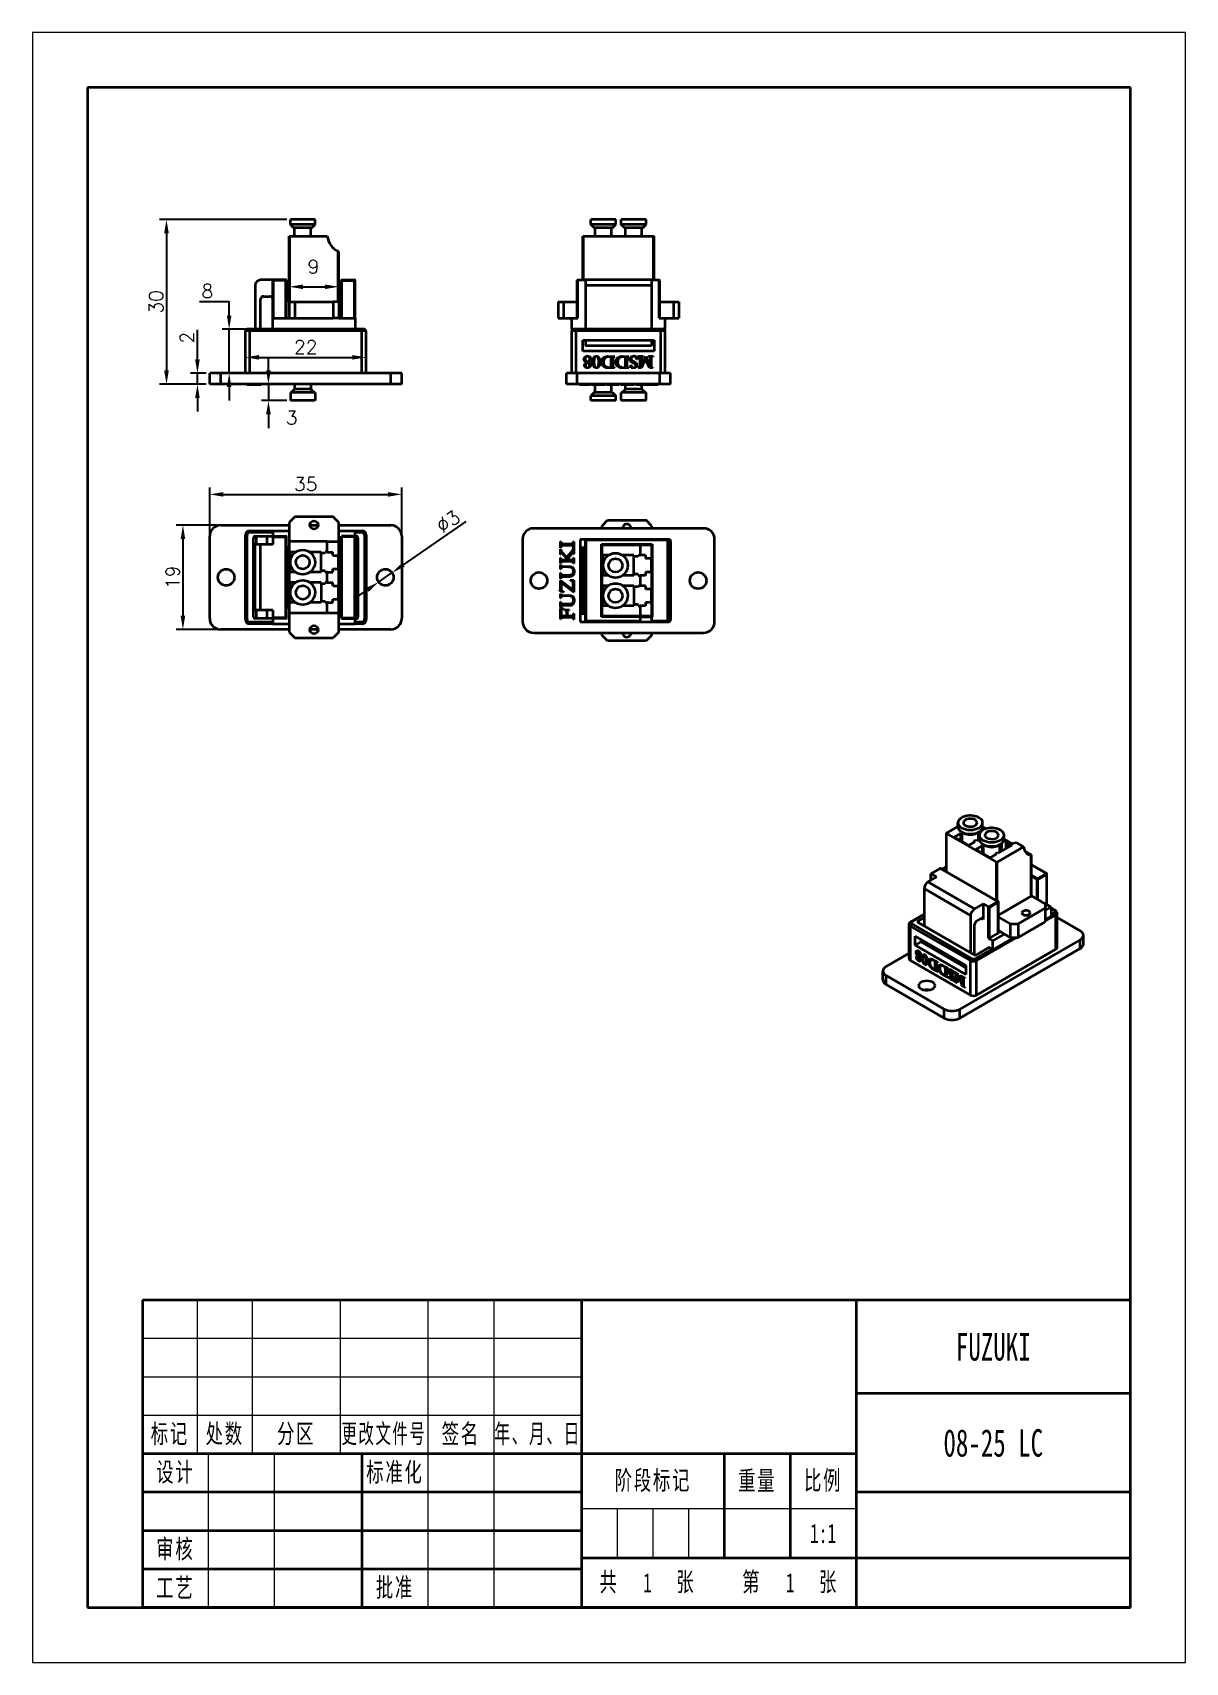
# Model space of a CAD drawing. Header units: millimetres. Extents: x -105 to 105, y -148 to 148.
import ezdxf
from ezdxf.enums import TextEntityAlignment as Align

# ---------------------------------------------------------------- set-up
doc = ezdxf.new("R2010")
doc.units = ezdxf.units.MM
doc.header["$PDSIZE"] = -5
for name, color, linetype, lineweight in [('尺寸线层', 3, 'Continuous', 18), ('粗实线层', 7, 'Continuous', 35), ('细实线层', 7, 'Continuous', 18)]:
    doc.layers.add(name, color=color, linetype=linetype, lineweight=lineweight)
doc.styles.get("Standard").update_dxf_attribs({"font": 'txt.shx'})
doc.styles.add('标准', font='', dxfattribs={"width": 0.667})
doc.styles.get('标准').set_extended_font_data('宋体')
doc.dimstyles.get("Standard").update_dxf_attribs({"dimtxt": 0.18, "dimasz": 0.18, "dimexe": 0.18, "dimexo": 0.0625, "dimgap": 0.09, "dimtad": 0, "dimtih": 1, "dimtoh": 1, "dimdec": 4, "dimzin": 0, "dimdsep": 46, "dimtxsty": 'Standard', "dimcen": 0.09, "dimdle": 0.36, "dimadec": 0, "dimazin": 0, "dimtfac": 1, "dimtdec": 4, "dimtofl": 0, "dimtmove": 0, "dimatfit": 3, "dimfxl": 1, "dimtolj": 1, "dimarcsym": 0})

# ---------------------------------------------------------------- blocks, each defined once
blk = doc.blocks.new('$CAXA_FRAME_13B17AC1$')
at = {"layer": '粗实线层'}
for p, q in [((95, 138.5), (-95, 138.5)), ((-95, 138.5), (-95, -138.5)), ((95, -138.5), (95, 138.5)), ((-95, -138.5), (95, -138.5))]:
    blk.add_line(p, q, dxfattribs=at)
at = {"layer": '细实线层'}
for p, q in [((105, 148.5), (-105, 148.5)), ((-105, 148.5), (-105, -148.5)), ((105, -148.5), (105, 148.5)), ((-105, -148.5), (105, -148.5))]:
    blk.add_line(p, q, dxfattribs=at)
blk = doc.blocks.new('$CAXA_TITLE_151E506F$')
at = {"layer": '粗实线层'}
for p, q in [((0, 56), (-180, 56)), ((-180, 56), (-180, 0)), ((-100, 56), (-100, 0)), ((-50, 56), (-50, 0)), ((0, 0), (0, 56)), ((0, 39), (-50, 39)), ((-50, 28), (-180, 28)), ((-140, 28), (-140, 0)), ((-74, 28), (-74, 9)), ((-62, 28), (-62, 9)), ((-100, 21), (-180, 21)), ((0, 21), (-50, 21)), ((-100, 14), (-180, 14)), ((0, 9), (-100, 9)), ((-100, 7), (-180, 7)), ((0, 0), (-180, 0))]:
    blk.add_line(p, q, dxfattribs=at)
at = {"layer": '细实线层'}
for p, q in [((-170, 56), (-170, 28)), ((-160, 56), (-160, 28)), ((-144, 56), (-144, 28)), ((-128, 56), (-128, 0)), ((-116, 56), (-116, 0)), ((-100, 49), (-180, 49)), ((-100, 42), (-180, 42)), ((-100, 35), (-180, 35)), ((-168, 28), (-168, 0)), ((-156, 28), (-156, 0)), ((-50, 18), (-100, 18)), ((-93.5, 18), (-93.5, 9)), ((-87, 18), (-87, 9)), ((-80.5, 18), (-80.5, 9))]:
    blk.add_line(p, q, dxfattribs=at)
at = {"layer": '尺寸线层', "attachment_point": 5, "line_spacing_factor": 0.963108, "style": '标准'}
for s, insert, char_height, width in [('\\T1.1;标记', (-175, 31.5), 3.481, 18), ('\\T1.1;处数', (-165, 31.5), 3.481, 18), ('\\T1.1;分区', (-152, 31.5), 3.481, 30), ('\\T1.1;{\\W0.592404;更改文件号}', (-136, 31.5), 3.4806, 30), ('\\T1.1;签名', (-122, 31.5), 3.481, 22), ('\\T1.1;{\\W0.605422;年、月、日}', (-108, 31.5), 3.4806, 30), ('\\T1.1;设计', (-174, 24.5), 3.481, 22), ('\\T1.1;标准化', (-134, 24.5), 3.481, 22), ('\\T1.1;阶段标记', (-87, 23), 3.481, 50), ('\\T1.1;重量', (-68, 23), 3.481, 22), ('\\T1.1;比例', (-56, 23), 3.481, 22), ('\\T1.1;审核', (-174, 10.5), 3.481, 22), ('\\T1.1;共', (-95, 4.5), 3.481, 8), ('\\T1.1;张', (-81, 4.5), 3.481, 8), ('\\T1.1;第', (-69, 4.5), 3.481, 8), ('\\T1.1;张', (-55, 4.5), 3.481, 8), ('\\T1.1;工艺', (-174, 3.5), 3.481, 22), ('\\T1.1;批准', (-134, 3.5), 3.481, 22)]:
    blk.add_mtext(s, dxfattribs=dict(at, insert=insert, char_height=char_height, width=width))
at = {"layer": '尺寸线层', "style": '标准'}
for tag, height, width, p in [('标记C', 3.63, 0.664996, (-175, 52.5)), ('处数C', 3.63, 0.664996, (-165, 52.5)), ('分区C', 3.63, 0.667, (-152, 52.5)), ('更改文件号C', 3.63, 0.498314, (-136, 52.5)), ('更改签名C', 3.63, 0.447537, (-122, 52.5)), ('更改日期C', 3.63, 0.610278, (-108, 52.5)), ('单位名称', 5.19, 0.667, (-25, 47.5)), ('标记B', 3.63, 0.664996, (-175, 45.5)), ('处数B', 3.63, 0.664996, (-165, 45.5)), ('分区B', 3.63, 0.667, (-152, 45.5)), ('更改文件号B', 3.63, 0.498314, (-136, 45.5)), ('更改签名B', 3.63, 0.447537, (-122, 45.5)), ('更改日期B', 3.63, 0.610278, (-108, 45.5)), ('材料名称', 5.19, 0.667, (-75, 42)), ('标记A', 3.63, 0.664996, (-175, 38.5)), ('处数A', 3.63, 0.664996, (-165, 38.5)), ('分区A', 3.63, 0.667, (-152, 38.5)), ('更改文件号A', 3.63, 0.498314, (-136, 38.5)), ('更改签名A', 3.63, 0.447537, (-122, 38.5)), ('更改日期A', 3.63, 0.610278, (-108, 38.5)), ('图纸名称', 5.19, 0.667, (-25, 30)), ('设计', 3.63, 0.667, (-162, 24.5)), ('设计日期', 3.63, 0.667, (-148, 24.5)), ('标准化', 3.63, 0.667, (-122, 24.5)), ('标准化日期', 3.63, 0.554163, (-108, 24.5)), ('图纸编号', 5.19, 0.667, (-25, 15)), ('阶段标记S', 3.63, 0.223769, (-96.75, 13.5)), ('阶段标记A', 3.63, 0.223769, (-90.25, 13.5)), ('阶段标记B', 3.63, 0.223769, (-83.75, 13.5)), ('阶段标记C', 3.63, 0.223769, (-77.25, 13.5)), ('重量', 3.63, 0.667, (-68, 13.5)), ('图纸比例', 3.63, 0.510551, (-56, 13.5)), ('审核', 3.63, 0.667, (-162, 10.5)), ('审核日期', 3.63, 0.667, (-148, 10.5)), ('页数', 3.63, 0.667, (-88, 4.5)), ('页码', 3.63, 0.667, (-62, 4.5)), ('投影符号', 3.63, 0.667, (-25, 4.5)), ('工艺', 3.63, 0.667, (-162, 3.5)), ('工艺日期', 3.63, 0.667, (-148, 3.5)), ('批准', 3.63, 0.667, (-122, 3.5)), ('批准日期', 3.63, 0.667, (-108, 3.5))]:
    blk.add_attdef(tag, text='', height=height, dxfattribs=dict(at, width=width)).set_placement(p, align=Align.MIDDLE_CENTER)
blk = doc.blocks.new('*X3')
at = {"layer": 'Defpoints', "color": 0, "transparency": 16777216}
for p in [(-58.05, 114.43), (-80.61, 84.43), (-72.74, 84.43)]:
    blk.add_point(p, dxfattribs=at)
at = {"layer": '尺寸线层', "color": 0, "linetype": 'Continuous', "lineweight": -2, "transparency": 16777216}
for p, q in [((-58.67, 114.43), (-81.86, 114.43)), ((-80.61, 111.93), (-80.61, 86.93)), ((-73.37, 84.43), (-81.86, 84.43))]:
    blk.add_line(p, q, dxfattribs=at)
at = {"layer": '尺寸线层', "color": 0, "transparency": 16777216}
for points in [[(-81.03, 111.93), (-80.19, 111.93), (-80.61, 114.43)], [(-81.03, 86.93), (-80.19, 86.93), (-80.61, 84.43)]]:
    blk.add_solid(points, dxfattribs=at)
at = {"layer": '尺寸线层', "color": 0, "transparency": 16777216, "insert": (-82.49, 99.43), "char_height": 2.5, "width": 5.7143, "attachment_point": 5, "rotation": 90, "bg_fill": 3, "box_fill_scale": 1.1, "bg_fill_color": 256, "bg_fill_true_color": 13158600, "bg_fill_transparency": 0}
blk.add_mtext('\\A1;30', dxfattribs=at)
blk = doc.blocks.new('*X4')
at = {"layer": 'Defpoints', "color": 0, "transparency": 16777216}
for p in [(-74.97, 86.43), (-72.74, 86.43), (-72.74, 84.43)]:
    blk.add_point(p, dxfattribs=at)
at = {"layer": '尺寸线层', "color": 0, "linetype": 'Continuous', "lineweight": -2, "transparency": 16777216}
for p, q in [((-74.97, 88.93), (-74.97, 94.35)), ((-73.37, 86.43), (-76.22, 86.43)), ((-74.97, 84.43), (-74.97, 86.43)), ((-73.37, 84.43), (-76.22, 84.43)), ((-74.97, 81.93), (-74.97, 79.43))]:
    blk.add_line(p, q, dxfattribs=at)
at = {"layer": '尺寸线层', "color": 0, "transparency": 16777216}
for points in [[(-75.39, 88.93), (-74.56, 88.93), (-74.97, 86.43)], [(-75.39, 81.93), (-74.56, 81.93), (-74.97, 84.43)]]:
    blk.add_solid(points, dxfattribs=at)
at = {"layer": '尺寸线层', "color": 0, "transparency": 16777216, "insert": (-76.85, 92.89), "char_height": 2.5, "width": 5, "attachment_point": 5, "rotation": 90, "bg_fill": 3, "box_fill_scale": 1.1, "bg_fill_color": 256, "bg_fill_true_color": 13158600, "bg_fill_transparency": 0}
blk.add_mtext('\\A1;2', dxfattribs=at)
blk = doc.blocks.new('*X5')
at = {"layer": 'Defpoints', "color": 0, "transparency": 16777216}
for p in [(-69.2, 94.43), (-65.44, 94.43), (-68.65, 86.43)]:
    blk.add_point(p, dxfattribs=at)
at = {"layer": '尺寸线层', "color": 0, "linetype": 'Continuous', "lineweight": -2, "transparency": 16777216}
for p, q in [((-74.61, 99.51), (-69.2, 99.51)), ((-69.2, 99.51), (-69.2, 99.43)), ((-69.2, 96.93), (-69.2, 99.43)), ((-66.07, 94.43), (-70.45, 94.43)), ((-69.2, 86.43), (-69.2, 94.43)), ((-69.28, 86.43), (-70.45, 86.43)), ((-69.2, 83.93), (-69.2, 81.43))]:
    blk.add_line(p, q, dxfattribs=at)
at = {"layer": '尺寸线层', "color": 0, "transparency": 16777216}
for points in [[(-69.61, 96.93), (-68.78, 96.93), (-69.2, 94.43)], [(-69.61, 83.93), (-68.78, 83.93), (-69.2, 86.43)]]:
    blk.add_solid(points, dxfattribs=at)
at = {"layer": '尺寸线层', "color": 0, "transparency": 16777216, "insert": (-73.15, 101.39), "char_height": 2.5, "width": 5, "attachment_point": 5, "bg_fill": 3, "box_fill_scale": 1.1, "bg_fill_color": 256, "bg_fill_true_color": 13158600, "bg_fill_transparency": 0}
blk.add_mtext('\\A1;8', dxfattribs=at)
blk = doc.blocks.new('*X6')
at = {"layer": 'Defpoints', "color": 0, "transparency": 16777216}
for p in [(-58.24, 108.32), (-49.24, 107.3), (-49.24, 102.18)]:
    blk.add_point(p, dxfattribs=at)
at = {"layer": '尺寸线层', "color": 0, "linetype": 'Continuous', "lineweight": -2, "transparency": 16777216}
for p, q in [((-58.24, 107.69), (-58.24, 100.93)), ((-49.24, 106.67), (-49.24, 100.93)), ((-55.74, 102.18), (-51.74, 102.18))]:
    blk.add_line(p, q, dxfattribs=at)
at = {"layer": '尺寸线层', "color": 0, "transparency": 16777216}
for points in [[(-55.74, 102.6), (-55.74, 101.76), (-58.24, 102.18)], [(-51.74, 102.6), (-51.74, 101.76), (-49.24, 102.18)]]:
    blk.add_solid(points, dxfattribs=at)
at = {"layer": '尺寸线层', "color": 0, "transparency": 16777216, "insert": (-53.84, 105.85), "char_height": 2.5, "width": 5, "attachment_point": 5, "bg_fill": 3, "box_fill_scale": 1.1, "bg_fill_color": 256, "bg_fill_true_color": 13158600, "bg_fill_transparency": 0}
blk.add_mtext('\\A1;9', dxfattribs=at)
blk = doc.blocks.new('*X7')
at = {"layer": 'Defpoints', "color": 0, "transparency": 16777216}
for p in [(-61.97, 84.43), (-62.04, 81.43), (-58.05, 81.43)]:
    blk.add_point(p, dxfattribs=at)
at = {"layer": '尺寸线层', "color": 0, "linetype": 'Continuous', "lineweight": -2, "transparency": 16777216}
for p, q in [((-62.04, 86.93), (-62.04, 89.43)), ((-62.6, 84.43), (-63.29, 84.43)), ((-62.04, 84.43), (-62.04, 81.43)), ((-58.67, 81.43), (-63.29, 81.43)), ((-62.04, 78.93), (-62.04, 76.43))]:
    blk.add_line(p, q, dxfattribs=at)
at = {"layer": '尺寸线层', "color": 0, "transparency": 16777216}
blk.add_solid([(-62.46, 86.93), (-61.62, 86.93), (-62.04, 84.43)], dxfattribs=at)
at = {"layer": '尺寸线层', "color": 0, "transparency": 16777216, "insert": (-57.8, 78.33), "char_height": 2.5, "width": 5, "attachment_point": 5, "bg_fill": 3, "box_fill_scale": 1.1, "bg_fill_color": 256, "bg_fill_true_color": 13158600, "bg_fill_transparency": 0}
blk.add_mtext('\\A1;3', dxfattribs=at)
at = {"layer": '尺寸线层', "color": 0, "transparency": 16777216}
blk.add_solid([(-62.46, 78.93), (-61.62, 78.93), (-62.04, 81.43)], dxfattribs=at)
blk = doc.blocks.new('*X8')
at = {"layer": 'Defpoints', "color": 0, "transparency": 16777216}
for p in [(-66.24, 91.47), (-44.24, 91.79), (-44.24, 89.32)]:
    blk.add_point(p, dxfattribs=at)
at = {"layer": '尺寸线层', "color": 0, "linetype": 'Continuous', "lineweight": -2, "transparency": 16777216}
for p, q in [((-66.24, 90.85), (-66.24, 88.07)), ((-63.74, 89.32), (-46.74, 89.32)), ((-44.24, 91.17), (-44.24, 88.07))]:
    blk.add_line(p, q, dxfattribs=at)
at = {"layer": '尺寸线层', "color": 0, "transparency": 16777216}
for points in [[(-63.74, 89.74), (-63.74, 88.91), (-66.24, 89.32)], [(-46.74, 89.74), (-46.74, 88.91), (-44.24, 89.32)]]:
    blk.add_solid(points, dxfattribs=at)
at = {"layer": '尺寸线层', "color": 0, "transparency": 16777216, "insert": (-55.24, 91.2), "char_height": 2.5, "width": 6.0714, "attachment_point": 5, "bg_fill": 3, "box_fill_scale": 1.1, "bg_fill_color": 256, "bg_fill_true_color": 13158600, "bg_fill_transparency": 0}
blk.add_mtext('\\A1;22', dxfattribs=at)
blk = doc.blocks.new('*X9')
at = {"layer": 'Defpoints', "color": 0, "transparency": 16777216}
for p in [(-37.74, 64.35), (-72.74, 56.73), (-37.74, 56.73)]:
    blk.add_point(p, dxfattribs=at)
at = {"layer": '尺寸线层', "color": 0, "linetype": 'Continuous', "lineweight": -2, "transparency": 16777216}
for p, q in [((-72.74, 57.36), (-72.74, 65.6)), ((-37.74, 57.36), (-37.74, 65.6)), ((-70.24, 64.35), (-40.24, 64.35))]:
    blk.add_line(p, q, dxfattribs=at)
at = {"layer": '尺寸线层', "color": 0, "transparency": 16777216}
for points in [[(-70.24, 64.76), (-70.24, 63.93), (-72.74, 64.35)], [(-40.24, 64.76), (-40.24, 63.93), (-37.74, 64.35)]]:
    blk.add_solid(points, dxfattribs=at)
at = {"layer": '尺寸线层', "color": 0, "transparency": 16777216, "insert": (-55.24, 66.22), "char_height": 2.5, "width": 5.3571, "attachment_point": 5, "bg_fill": 3, "box_fill_scale": 1.1, "bg_fill_color": 256, "bg_fill_true_color": 13158600, "bg_fill_transparency": 0}
blk.add_mtext('\\A1;35', dxfattribs=at)
blk = doc.blocks.new('*X10')
at = {"layer": 'Defpoints', "color": 0, "transparency": 16777216}
for p in [(-70.74, 58.73), (-77.62, 39.73), (-70.74, 39.73)]:
    blk.add_point(p, dxfattribs=at)
at = {"layer": '尺寸线层', "color": 0, "linetype": 'Continuous', "lineweight": -2, "transparency": 16777216}
for p, q in [((-71.37, 58.73), (-78.87, 58.73)), ((-77.62, 56.23), (-77.62, 42.23)), ((-71.37, 39.73), (-78.87, 39.73))]:
    blk.add_line(p, q, dxfattribs=at)
at = {"layer": '尺寸线层', "color": 0, "transparency": 16777216}
for points in [[(-78.04, 56.23), (-77.2, 56.23), (-77.62, 58.73)], [(-78.04, 42.23), (-77.2, 42.23), (-77.62, 39.73)]]:
    blk.add_solid(points, dxfattribs=at)
at = {"layer": '尺寸线层', "color": 0, "transparency": 16777216, "insert": (-79.49, 49.23), "char_height": 2.5, "width": 5, "attachment_point": 5, "rotation": 90, "bg_fill": 3, "box_fill_scale": 1.1, "bg_fill_color": 256, "bg_fill_true_color": 13158600, "bg_fill_transparency": 0}
blk.add_mtext('\\A1;19', dxfattribs=at)
blk = doc.blocks.new('*X11')
at = {"layer": 'Defpoints', "color": 0, "transparency": 16777216}
for p in [(-41.97, 48.38), (-39.51, 50.09)]:
    blk.add_point(p, dxfattribs=at)
at = {"layer": '尺寸线层', "color": 0, "linetype": 'Continuous', "lineweight": -2, "transparency": 16777216}
for p, q in [((-37.45, 51.51), (-26.01, 59.43)), ((-41.97, 48.38), (-39.51, 50.09)), ((-44.03, 46.96), (-46.09, 45.53))]:
    blk.add_line(p, q, dxfattribs=at)
at = {"layer": '尺寸线层', "color": 0, "transparency": 16777216}
for points in [[(-37.69, 51.85), (-37.22, 51.17), (-39.51, 50.09)], [(-44.27, 47.3), (-43.79, 46.61), (-41.97, 48.38)]]:
    blk.add_solid(points, dxfattribs=at)
at = {"layer": '尺寸线层', "color": 0, "transparency": 16777216, "insert": (-29.3, 59.43), "char_height": 2.5, "width": 7.1429, "attachment_point": 5, "rotation": 34.6963, "bg_fill": 3, "box_fill_scale": 1.1, "bg_fill_color": 256, "bg_fill_true_color": 13158600, "bg_fill_transparency": 0}
blk.add_mtext('\\A1;%%C3', dxfattribs=at)

msp = doc.modelspace()

# ---------------------------------------------------------------- linework, layer by layer
at = {"layer": '粗实线层', "color": 7, "lineweight": 35, "ltscale": 0.228258}
for p, q in [((-53.547, 114.433), (-58.047, 114.433)), ((-58.047, 113.533), (-58.047, 114.433)), ((-53.547, 113.533), (-58.047, 113.533)), ((-57.447, 112.933), (-58.047, 113.533)), ((-54.147, 112.933), (-57.447, 112.933)), ((-57.297, 111.433), (-57.297, 112.933)), ((-54.297, 111.433), (-54.297, 112.933)), ((-54.297, 111.433), (-54.297, 112.933)), ((-54.147, 112.933), (-53.547, 113.533)), ((-53.547, 113.533), (-53.547, 114.433)), ((-53.547, 113.533), (-53.547, 114.433)), ((-1.03, 114.433), (-3.28, 114.433)), ((-3.28, 113.533), (-3.28, 114.433)), ((-1.03, 113.533), (-3.28, 113.533)), ((-2.68, 112.933), (-3.28, 113.533)), ((-1.03, 112.933), (-2.68, 112.933)), ((-2.53, 111.433), (-2.53, 112.933)), ((1.22, 114.433), (-1.03, 114.433)), ((1.22, 113.533), (-1.03, 113.533)), ((0.62, 112.933), (-1.03, 112.933)), ((0.47, 111.433), (0.47, 112.933)), ((0.62, 112.933), (1.22, 113.533)), ((1.22, 113.533), (1.22, 114.433)), ((4.492, 114.433), (2.242, 114.433)), ((2.242, 113.533), (2.242, 114.433)), ((4.492, 113.533), (2.242, 113.533)), ((2.842, 112.933), (2.242, 113.533)), ((4.492, 112.933), (2.842, 112.933)), ((2.992, 111.433), (2.992, 112.933)), ((6.742, 114.433), (4.492, 114.433)), ((6.742, 113.533), (4.492, 113.533)), ((6.142, 112.933), (4.492, 112.933)), ((5.992, 111.433), (5.992, 112.933)), ((6.142, 112.933), (6.742, 113.533)), ((6.742, 113.533), (6.742, 114.433)), ((-58.241, 111.433), (-58.141, 111.433)), ((-58.241, 99.433), (-58.241, 111.433)), ((-58.141, 111.433), (-51.33, 111.433)), ((-58.141, 99.433), (-58.141, 111.433)), ((-4.769, 111.433), (-4.669, 111.433)), ((-4.769, 103.433), (-4.769, 111.433)), ((-4.669, 111.433), (8.131, 111.433)), ((-4.669, 103.433), (-4.669, 111.433)), ((8.131, 111.433), (8.231, 111.433)), ((8.131, 103.433), (8.131, 111.433)), ((8.231, 103.433), (8.231, 111.433)), ((-49.241, 108.564), (-49.341, 108.612)), ((-49.341, 99.433), (-49.341, 108.612)), ((-49.241, 99.433), (-49.241, 108.564)), ((-64.458, 102.433), (-64.458, 94.433)), ((-61.241, 103.433), (-63.458, 103.433)), ((-61.241, 96.433), (-61.241, 103.433)), ((-61.141, 103.333), (-61.241, 103.433)), ((-58.841, 103.433), (-61.241, 103.433)), ((-61.141, 96.433), (-61.141, 103.333)), ((-58.841, 103.333), (-61.141, 103.333)), ((-58.841, 103.333), (-58.841, 103.433)), ((-58.841, 103.333), (-58.741, 103.333)), ((-58.841, 96.433), (-58.841, 103.333)), ((-58.741, 96.433), (-58.741, 103.333)), ((-48.741, 96.433), (-48.741, 103.333)), ((-48.641, 103.333), (-48.741, 103.333)), ((-48.641, 103.333), (-48.641, 103.433)), ((-48.641, 103.433), (-46.341, 103.433)), ((-48.641, 96.433), (-48.641, 103.333)), ((-48.641, 103.333), (-46.341, 103.333)), ((-46.341, 103.333), (-46.341, 103.433)), ((-46.341, 96.433), (-46.341, 103.333)), ((-46.241, 103.333), (-46.341, 103.333)), ((-46.241, 96.433), (-46.241, 103.333)), ((-5.769, 96.433), (-5.769, 103.333)), ((-5.669, 96.433), (-5.669, 103.433)), ((-5.669, 103.433), (-4.269, 103.433)), ((7.731, 103.433), (-4.269, 103.433)), ((-4.269, 103.433), (-4.269, 102.433)), ((-4.269, 102.433), (-4.269, 94.433)), ((7.731, 102.433), (-4.269, 102.433)), ((7.731, 103.433), (9.131, 103.433)), ((7.731, 103.433), (7.731, 102.433)), ((7.731, 102.433), (7.731, 94.433)), ((9.131, 96.433), (9.131, 103.433)), ((9.231, 96.433), (9.231, 103.333)), ((-63.458, 94.433), (-63.458, 99.933)), ((-62.958, 100.433), (-61.741, 100.433)), ((-58.241, 99.433), (-58.241, 96.433)), ((-58.241, 99.433), (-57.241, 99.433)), ((-57.241, 99.433), (-50.241, 99.433)), ((-57.241, 99.433), (-57.241, 96.433)), ((-49.241, 99.433), (-50.241, 99.433)), ((-50.241, 99.433), (-50.241, 96.433)), ((-49.241, 99.433), (-49.241, 96.433)), ((-9.269, 99.433), (-8.269, 99.433)), ((-9.269, 99.433), (-9.269, 96.433)), ((-8.269, 99.433), (-8.269, 96.433)), ((-8.269, 99.433), (-5.769, 99.433)), ((9.231, 99.433), (11.731, 99.433)), ((11.731, 99.433), (11.731, 96.433)), ((11.731, 99.433), (12.731, 99.433)), ((12.731, 99.433), (12.731, 96.433)), ((-61.241, 96.433), (-58.241, 96.433)), ((-61.241, 94.433), (-61.241, 96.433)), ((-58.241, 96.433), (-57.241, 96.433)), ((-57.241, 96.433), (-50.241, 96.433)), ((-49.241, 96.433), (-50.241, 96.433)), ((-49.241, 96.433), (-46.241, 96.433)), ((-46.241, 96.433), (-46.241, 94.433)), ((-9.269, 96.433), (-8.269, 96.433)), ((-8.269, 96.433), (-6.769, 96.433)), ((-6.769, 96.433), (-5.669, 96.433)), ((-6.769, 94.433), (-6.769, 96.433)), ((9.131, 96.433), (10.231, 96.433)), ((10.231, 96.433), (11.731, 96.433)), ((10.231, 94.433), (10.231, 96.433)), ((11.731, 96.433), (12.731, 96.433)), ((-65.441, 94.133), (-66.241, 94.133)), ((-66.241, 86.433), (-66.241, 94.133)), ((-65.441, 94.433), (-65.941, 94.433)), ((-65.441, 94.133), (-65.441, 94.433)), ((-61.241, 94.433), (-65.441, 94.433)), ((-45.041, 94.133), (-65.441, 94.133)), ((-65.441, 86.433), (-65.441, 94.133)), ((-46.241, 94.433), (-61.241, 94.433)), ((-45.041, 94.433), (-46.241, 94.433)), ((-45.041, 94.133), (-45.041, 94.433)), ((-44.541, 94.433), (-45.041, 94.433)), ((-44.241, 94.133), (-45.041, 94.133)), ((-45.041, 86.433), (-45.041, 94.133)), ((-44.241, 86.433), (-44.241, 94.133)), ((-6.769, 94.433), (-5.669, 94.433)), ((-5.969, 94.133), (-6.769, 94.133)), ((-6.769, 86.433), (-6.769, 94.133)), ((-5.969, 94.433), (-6.469, 94.433)), ((-5.969, 94.133), (-5.969, 94.433)), ((9.431, 94.433), (-5.969, 94.433)), ((9.431, 94.133), (-5.969, 94.133)), ((-5.969, 86.433), (-5.969, 94.133)), ((-4.769, 90.433), (-4.769, 92.433)), ((-4.769, 92.433), (8.231, 92.433)), ((-4.269, 92.433), (-4.269, 91.447)), ((7.731, 92.433), (7.731, 91.447)), ((8.231, 92.433), (8.231, 90.433)), ((9.131, 94.433), (10.231, 94.433)), ((9.431, 94.133), (9.431, 94.433)), ((9.931, 94.433), (9.431, 94.433)), ((10.231, 94.133), (9.431, 94.133)), ((9.431, 86.433), (9.431, 94.133)), ((10.231, 86.433), (10.231, 94.133)), ((8.231, 90.433), (-4.769, 90.433)), ((-4.549, 89.06), (-4.54, 89.106)), ((-4.54, 89.106), (-4.527, 89.15)), ((-4.527, 89.15), (-4.511, 89.193)), ((-4.511, 89.193), (-4.491, 89.235)), ((-4.491, 89.235), (-4.467, 89.276)), ((-4.467, 89.276), (-4.439, 89.315)), ((-4.439, 89.315), (-4.408, 89.353)), ((-4.408, 89.353), (-4.374, 89.389)), ((-4.374, 89.389), (-4.336, 89.423)), ((-4.34, 89.126), (-4.344, 89.09)), ((-4.334, 89.161), (-4.34, 89.126)), ((-4.336, 89.423), (-4.297, 89.454)), ((-4.326, 89.194), (-4.334, 89.161)), ((-4.315, 89.226), (-4.326, 89.194)), ((-4.301, 89.257), (-4.315, 89.226)), ((-4.285, 89.286), (-4.301, 89.257)), ((-4.297, 89.454), (-4.256, 89.481)), ((-4.267, 89.314), (-4.285, 89.286)), ((7.731, 91.447), (-4.269, 91.447)), ((-4.246, 89.341), (-4.267, 89.314)), ((-4.256, 89.481), (-4.213, 89.504)), ((-4.223, 89.366), (-4.246, 89.341)), ((-4.198, 89.389), (-4.223, 89.366)), ((-4.213, 89.504), (-4.169, 89.524)), ((-4.171, 89.41), (-4.198, 89.389)), ((-4.144, 89.428), (-4.171, 89.41)), ((-4.169, 89.524), (-4.122, 89.54)), ((-4.115, 89.444), (-4.144, 89.428)), ((-4.122, 89.54), (-4.074, 89.552)), ((-4.085, 89.457), (-4.115, 89.444)), ((-4.054, 89.468), (-4.085, 89.457)), ((-4.074, 89.552), (-4.024, 89.561)), ((-4.021, 89.477), (-4.054, 89.468)), ((-4.024, 89.561), (-3.973, 89.567)), ((-3.987, 89.483), (-4.021, 89.477)), ((-3.952, 89.487), (-3.987, 89.483)), ((-3.973, 89.567), (-3.919, 89.569)), ((-3.916, 89.488), (-3.952, 89.487)), ((-3.919, 89.569), (-3.864, 89.567)), ((-3.881, 89.487), (-3.916, 89.488)), ((-3.847, 89.483), (-3.881, 89.487)), ((-3.864, 89.567), (-3.811, 89.562)), ((-3.815, 89.477), (-3.847, 89.483)), ((-3.784, 89.468), (-3.815, 89.477)), ((-3.811, 89.562), (-3.761, 89.554)), ((-3.753, 89.457), (-3.784, 89.468)), ((-3.761, 89.554), (-3.712, 89.544)), ((-3.725, 89.444), (-3.753, 89.457)), ((-3.697, 89.428), (-3.725, 89.444)), ((-3.712, 89.544), (-3.666, 89.53)), ((-3.67, 89.41), (-3.697, 89.428)), ((-3.645, 89.389), (-3.67, 89.41)), ((-3.666, 89.53), (-3.623, 89.512)), ((-3.621, 89.366), (-3.645, 89.389)), ((-3.623, 89.512), (-3.581, 89.492)), ((-3.599, 89.34), (-3.621, 89.366)), ((-3.579, 89.313), (-3.599, 89.34)), ((-3.581, 89.492), (-3.542, 89.469)), ((-3.561, 89.285), (-3.579, 89.313)), ((-3.546, 89.255), (-3.561, 89.285)), ((-3.533, 89.223), (-3.546, 89.255)), ((-3.542, 89.469), (-3.505, 89.442)), ((-3.523, 89.189), (-3.533, 89.223)), ((-3.514, 89.154), (-3.523, 89.189)), ((-3.508, 89.117), (-3.514, 89.154)), ((-3.505, 89.079), (-3.508, 89.117)), ((-3.505, 89.442), (-3.47, 89.413)), ((-3.47, 89.413), (-3.438, 89.381)), ((-3.438, 89.381), (-3.41, 89.347)), ((-3.41, 89.347), (-3.385, 89.312)), ((-3.385, 89.312), (-3.363, 89.275)), ((-3.363, 89.275), (-3.345, 89.236)), ((-3.345, 89.236), (-3.329, 89.196)), ((-3.329, 89.196), (-3.318, 89.154)), ((-3.318, 89.154), (-3.309, 89.111)), ((-3.309, 89.111), (-3.304, 89.066)), ((-2.885, 89.054), (-2.854, 89.124)), ((-2.854, 89.124), (-2.82, 89.191)), ((-2.82, 89.191), (-2.781, 89.255)), ((-2.781, 89.255), (-2.74, 89.315)), ((-2.74, 89.315), (-2.697, 89.368)), ((-2.697, 89.368), (-2.653, 89.415)), ((-2.678, 89.136), (-2.693, 89.073)), ((-2.662, 89.193), (-2.678, 89.136)), ((-2.644, 89.245), (-2.662, 89.193)), ((-2.653, 89.415), (-2.607, 89.456)), ((-2.623, 89.292), (-2.644, 89.245)), ((-2.6, 89.334), (-2.623, 89.292)), ((-2.607, 89.456), (-2.56, 89.49)), ((-2.573, 89.371), (-2.6, 89.334)), ((-2.543, 89.403), (-2.573, 89.371)), ((-2.56, 89.49), (-2.511, 89.518)), ((-2.51, 89.43), (-2.543, 89.403)), ((-2.511, 89.518), (-2.46, 89.54)), ((-2.474, 89.452), (-2.51, 89.43)), ((-2.435, 89.469), (-2.474, 89.452)), ((-2.46, 89.54), (-2.409, 89.556)), ((-2.393, 89.482), (-2.435, 89.469)), ((-2.409, 89.556), (-2.355, 89.565)), ((-2.348, 89.489), (-2.393, 89.482)), ((-2.355, 89.565), (-2.3, 89.569)), ((-2.3, 89.491), (-2.348, 89.489)), ((-2.3, 89.569), (-2.247, 89.565)), ((-2.217, 89.481), (-2.3, 89.491)), ((-2.247, 89.565), (-2.195, 89.556)), ((-2.142, 89.451), (-2.217, 89.481)), ((-2.195, 89.556), (-2.145, 89.541)), ((-2.145, 89.541), (-2.095, 89.519)), ((-2.076, 89.4), (-2.142, 89.451)), ((-2.095, 89.519), (-2.047, 89.491)), ((-2.019, 89.329), (-2.076, 89.4)), ((-2.047, 89.491), (-2, 89.457)), ((-1.971, 89.238), (-2.019, 89.329)), ((-2, 89.457), (-1.954, 89.417)), ((-1.931, 89.127), (-1.971, 89.238)), ((-1.954, 89.417), (-1.91, 89.37)), ((-1.901, 88.995), (-1.931, 89.127)), ((-1.91, 89.37), (-1.866, 89.317)), ((-1.866, 89.317), (-1.824, 89.258)), ((-1.824, 89.258), (-1.785, 89.195)), ((-1.785, 89.195), (-1.749, 89.128)), ((-1.749, 89.128), (-1.718, 89.058)), ((-1.131, 89.097), (-1.093, 89.149)), ((-1.093, 89.149), (-1.053, 89.197)), ((-1.053, 89.197), (-1.011, 89.241)), ((-1.011, 89.241), (-0.967, 89.281)), ((-0.967, 89.281), (-0.921, 89.318)), ((-0.921, 89.318), (-0.872, 89.35)), ((-0.872, 89.35), (-0.822, 89.379)), ((-0.775, 89.128), (-0.824, 89.07)), ((-0.822, 89.379), (-0.769, 89.404)), ((-0.72, 89.181), (-0.775, 89.128)), ((-0.769, 89.404), (-0.715, 89.424)), ((-0.661, 89.229), (-0.72, 89.181)), ((-0.715, 89.424), (-0.659, 89.442)), ((-0.6, 89.272), (-0.661, 89.229)), ((-0.659, 89.442), (-0.604, 89.458)), ((-0.604, 89.458), (-0.549, 89.472)), ((-0.537, 89.31), (-0.6, 89.272)), ((-0.549, 89.472), (-0.495, 89.484)), ((-0.472, 89.343), (-0.537, 89.31)), ((-0.495, 89.484), (-0.441, 89.495)), ((-0.406, 89.371), (-0.472, 89.343)), ((-0.441, 89.495), (-0.387, 89.503)), ((-0.337, 89.394), (-0.406, 89.371)), ((-0.387, 89.503), (-0.333, 89.51)), ((-0.267, 89.412), (-0.337, 89.394)), ((-0.333, 89.51), (-0.28, 89.514)), ((-0.28, 89.514), (-0.227, 89.517)), ((-0.195, 89.424), (-0.267, 89.412)), ((-0.227, 89.517), (-0.175, 89.518)), ((-0.12, 89.432), (-0.195, 89.424)), ((-0.175, 89.518), (0.368, 89.505)), ((-0.044, 89.434), (-0.12, 89.432)), ((-0.002, 89.433), (-0.044, 89.434)), ((0.039, 89.431), (-0.002, 89.433)), ((0.077, 89.426), (0.039, 89.431)), ((0.114, 89.42), (0.077, 89.426)), ((0.148, 89.411), (0.114, 89.42)), ((0.18, 89.401), (0.148, 89.411)), ((0.211, 89.389), (0.18, 89.401)), ((0.239, 89.375), (0.211, 89.389)), ((0.265, 89.36), (0.239, 89.375)), ((0.289, 89.342), (0.265, 89.36)), ((0.311, 89.324), (0.289, 89.342)), ((0.331, 89.305), (0.311, 89.324)), ((0.348, 89.286), (0.331, 89.305)), ((0.363, 89.266), (0.348, 89.286)), ((0.376, 89.246), (0.363, 89.266)), ((0.368, 89.505), (1.038, 89.505)), ((0.386, 89.226), (0.376, 89.246)), ((0.395, 89.206), (0.386, 89.226)), ((0.4, 89.185), (0.395, 89.206)), ((0.404, 89.164), (0.4, 89.185)), ((0.405, 89.143), (0.404, 89.164)), ((0.405, 87.668), (0.405, 89.143)), ((0.681, 89.258), (0.68, 89.241)), ((0.68, 89.241), (0.68, 89.223)), ((0.68, 89.223), (0.68, 87.668)), ((0.682, 89.274), (0.681, 89.258)), ((0.683, 89.289), (0.682, 89.274)), ((0.685, 89.302), (0.683, 89.289)), ((0.688, 89.314), (0.685, 89.302)), ((0.69, 89.325), (0.688, 89.314)), ((0.694, 89.335), (0.69, 89.325)), ((0.697, 89.343), (0.694, 89.335)), ((0.702, 89.351), (0.697, 89.343)), ((0.706, 89.357), (0.702, 89.351)), ((0.712, 89.363), (0.706, 89.357)), ((0.718, 89.369), (0.712, 89.363)), ((0.724, 89.374), (0.718, 89.369)), ((0.731, 89.378), (0.724, 89.374)), ((0.739, 89.382), (0.731, 89.378)), ((0.748, 89.386), (0.739, 89.382)), ((0.757, 89.389), (0.748, 89.386)), ((0.767, 89.392), (0.757, 89.389)), ((0.777, 89.394), (0.767, 89.392)), ((1.038, 89.451), (0.777, 89.394)), ((1.038, 89.505), (1.038, 89.451)), ((1.453, 89.097), (1.491, 89.149)), ((1.491, 89.149), (1.531, 89.197)), ((1.531, 89.197), (1.573, 89.241)), ((1.573, 89.241), (1.618, 89.281)), ((1.618, 89.281), (1.664, 89.318)), ((1.664, 89.318), (1.712, 89.35)), ((1.712, 89.35), (1.763, 89.379)), ((1.81, 89.128), (1.76, 89.07)), ((1.763, 89.379), (1.815, 89.404)), ((1.865, 89.181), (1.81, 89.128)), ((1.815, 89.404), (1.87, 89.424)), ((1.924, 89.229), (1.865, 89.181)), ((1.87, 89.424), (1.925, 89.442)), ((1.985, 89.272), (1.924, 89.229)), ((1.925, 89.442), (1.98, 89.458)), ((1.98, 89.458), (2.035, 89.472)), ((2.047, 89.31), (1.985, 89.272)), ((2.035, 89.472), (2.09, 89.484)), ((2.112, 89.343), (2.047, 89.31)), ((2.09, 89.484), (2.144, 89.495)), ((2.179, 89.371), (2.112, 89.343)), ((2.144, 89.495), (2.198, 89.503)), ((2.247, 89.394), (2.179, 89.371)), ((2.198, 89.503), (2.251, 89.51)), ((2.318, 89.412), (2.247, 89.394)), ((2.251, 89.51), (2.304, 89.514)), ((2.304, 89.514), (2.357, 89.517)), ((2.39, 89.424), (2.318, 89.412)), ((2.357, 89.517), (2.41, 89.518)), ((2.464, 89.432), (2.39, 89.424)), ((2.41, 89.518), (2.953, 89.505)), ((2.54, 89.434), (2.464, 89.432)), ((2.583, 89.433), (2.54, 89.434)), ((2.623, 89.431), (2.583, 89.433)), ((2.662, 89.426), (2.623, 89.431)), ((2.698, 89.42), (2.662, 89.426)), ((2.733, 89.411), (2.698, 89.42)), ((2.765, 89.401), (2.733, 89.411)), ((2.795, 89.389), (2.765, 89.401)), ((2.823, 89.375), (2.795, 89.389)), ((2.85, 89.36), (2.823, 89.375)), ((2.874, 89.342), (2.85, 89.36)), ((2.896, 89.324), (2.874, 89.342)), ((2.915, 89.305), (2.896, 89.324)), ((2.933, 89.286), (2.915, 89.305)), ((2.948, 89.266), (2.933, 89.286)), ((2.961, 89.246), (2.948, 89.266)), ((2.953, 89.505), (3.623, 89.505)), ((2.971, 89.226), (2.961, 89.246)), ((2.979, 89.206), (2.971, 89.226)), ((2.985, 89.185), (2.979, 89.206)), ((2.988, 89.164), (2.985, 89.185)), ((2.989, 89.143), (2.988, 89.164)), ((2.989, 87.668), (2.989, 89.143)), ((3.265, 89.241), (3.264, 89.223)), ((3.264, 89.223), (3.264, 87.668)), ((3.266, 89.274), (3.265, 89.258)), ((3.265, 89.258), (3.265, 89.241)), ((3.268, 89.289), (3.266, 89.274)), ((3.27, 89.302), (3.268, 89.289)), ((3.272, 89.314), (3.27, 89.302)), ((3.275, 89.325), (3.272, 89.314)), ((3.278, 89.335), (3.275, 89.325)), ((3.282, 89.343), (3.278, 89.335)), ((3.286, 89.351), (3.282, 89.343)), ((3.291, 89.357), (3.286, 89.351)), ((3.296, 89.363), (3.291, 89.357)), ((3.302, 89.369), (3.296, 89.363)), ((3.309, 89.374), (3.302, 89.369)), ((3.316, 89.378), (3.309, 89.374)), ((3.324, 89.382), (3.316, 89.378)), ((3.332, 89.386), (3.324, 89.382)), ((3.341, 89.389), (3.332, 89.386)), ((3.351, 89.392), (3.341, 89.389)), ((3.362, 89.394), (3.351, 89.392)), ((3.623, 89.451), (3.362, 89.394)), ((3.623, 89.505), (3.623, 89.451)), ((3.812, 89.05), (3.822, 89.101)), ((3.822, 89.101), (3.835, 89.149)), ((3.835, 89.149), (3.853, 89.196)), ((3.853, 89.196), (3.875, 89.24)), ((3.875, 89.24), (3.9, 89.282)), ((3.9, 89.282), (3.93, 89.322)), ((3.93, 89.322), (3.963, 89.36)), ((3.963, 89.36), (4, 89.396)), ((4, 89.396), (4.041, 89.429)), ((4.01, 89.111), (4.009, 89.079)), ((4.014, 89.143), (4.01, 89.111)), ((4.021, 89.173), (4.014, 89.143)), ((4.03, 89.203), (4.021, 89.173)), ((4.042, 89.232), (4.03, 89.203)), ((4.041, 89.429), (4.085, 89.458)), ((4.057, 89.259), (4.042, 89.232)), ((4.075, 89.286), (4.057, 89.259)), ((4.095, 89.312), (4.075, 89.286)), ((4.085, 89.458), (4.132, 89.484)), ((4.118, 89.337), (4.095, 89.312)), ((4.144, 89.361), (4.118, 89.337)), ((4.132, 89.484), (4.182, 89.506)), ((4.172, 89.383), (4.144, 89.361)), ((4.201, 89.403), (4.172, 89.383)), ((4.182, 89.506), (4.235, 89.525)), ((4.231, 89.421), (4.201, 89.403)), ((4.263, 89.436), (4.231, 89.421)), ((4.235, 89.525), (4.292, 89.541)), ((4.296, 89.449), (4.263, 89.436)), ((4.292, 89.541), (4.351, 89.553)), ((4.33, 89.459), (4.296, 89.449)), ((4.365, 89.467), (4.33, 89.459)), ((4.351, 89.553), (4.414, 89.562)), ((4.401, 89.473), (4.365, 89.467)), ((4.439, 89.477), (4.401, 89.473)), ((4.414, 89.562), (4.479, 89.567)), ((4.478, 89.478), (4.439, 89.477)), ((4.519, 89.476), (4.478, 89.478)), ((4.479, 89.567), (4.548, 89.569)), ((4.559, 89.472), (4.519, 89.476)), ((4.548, 89.569), (4.613, 89.567)), ((4.599, 89.464), (4.559, 89.472)), ((4.638, 89.453), (4.599, 89.464)), ((4.613, 89.567), (4.676, 89.562)), ((4.676, 89.438), (4.638, 89.453)), ((4.676, 89.562), (4.738, 89.554)), ((4.714, 89.421), (4.676, 89.438)), ((4.751, 89.4), (4.714, 89.421)), ((4.738, 89.554), (4.799, 89.543)), ((4.787, 89.376), (4.751, 89.4)), ((4.822, 89.349), (4.787, 89.376)), ((4.799, 89.543), (4.859, 89.529)), ((4.857, 89.319), (4.822, 89.349)), ((4.889, 89.286), (4.857, 89.319)), ((4.859, 89.529), (4.918, 89.512)), ((4.919, 89.252), (4.889, 89.286)), ((4.918, 89.512), (4.976, 89.491)), ((4.947, 89.215), (4.919, 89.252)), ((4.971, 89.177), (4.947, 89.215)), ((4.992, 89.137), (4.971, 89.177)), ((4.976, 89.491), (5.032, 89.468)), ((5.011, 89.096), (4.992, 89.137)), ((5.032, 89.468), (5.087, 89.441)), ((5.087, 89.441), (5.142, 89.411)), ((5.142, 89.411), (5.105, 88.911)), ((5.296, 89.471), (5.296, 89.525)), ((5.296, 89.525), (5.358, 89.523)), ((5.581, 89.414), (5.296, 89.471)), ((5.358, 89.523), (5.418, 89.521)), ((5.418, 89.521), (5.474, 89.52)), ((5.474, 89.52), (5.527, 89.518)), ((5.527, 89.518), (5.576, 89.517)), ((5.576, 89.517), (5.623, 89.516)), ((5.592, 89.411), (5.581, 89.414)), ((5.603, 89.408), (5.592, 89.411)), ((5.613, 89.404), (5.603, 89.408)), ((5.622, 89.4), (5.613, 89.404)), ((5.631, 89.395), (5.622, 89.4)), ((5.623, 89.516), (5.666, 89.516)), ((5.638, 89.39), (5.631, 89.395)), ((5.645, 89.385), (5.638, 89.39)), ((5.65, 89.379), (5.645, 89.385)), ((5.655, 89.373), (5.65, 89.379)), ((5.659, 89.366), (5.655, 89.373)), ((5.663, 89.358), (5.659, 89.366)), ((5.666, 89.349), (5.663, 89.358)), ((5.666, 89.516), (5.706, 89.515)), ((5.669, 89.338), (5.666, 89.349)), ((5.671, 89.327), (5.669, 89.338)), ((5.673, 89.313), (5.671, 89.327)), ((5.675, 89.299), (5.673, 89.313)), ((5.676, 89.283), (5.675, 89.299)), ((5.677, 89.265), (5.676, 89.283)), ((5.678, 89.247), (5.677, 89.265)), ((5.678, 89.227), (5.678, 89.247)), ((5.678, 87.705), (5.678, 89.227)), ((5.706, 89.515), (5.742, 89.515)), ((5.742, 89.515), (5.775, 89.515)), ((5.775, 89.515), (5.817, 89.515)), ((5.817, 89.515), (5.861, 89.515)), ((5.861, 89.515), (5.906, 89.516)), ((5.906, 89.516), (5.952, 89.516)), ((5.936, 87.685), (6.687, 89.542)), ((5.937, 89.286), (5.936, 89.269)), ((5.936, 89.269), (5.936, 89.25)), ((5.936, 89.25), (5.936, 87.685)), ((5.938, 89.303), (5.937, 89.286)), ((5.939, 89.318), (5.938, 89.303)), ((5.941, 89.331), (5.939, 89.318)), ((5.943, 89.344), (5.941, 89.331)), ((5.946, 89.355), (5.943, 89.344)), ((5.949, 89.365), (5.946, 89.355)), ((5.952, 89.373), (5.949, 89.365)), ((5.952, 89.516), (5.999, 89.517)), ((5.956, 89.381), (5.952, 89.373)), ((5.961, 89.387), (5.956, 89.381)), ((5.966, 89.394), (5.961, 89.387)), ((5.973, 89.399), (5.966, 89.394)), ((5.981, 89.405), (5.973, 89.399)), ((5.99, 89.41), (5.981, 89.405)), ((6.001, 89.415), (5.99, 89.41)), ((5.999, 89.517), (6.047, 89.518)), ((6.012, 89.419), (6.001, 89.415)), ((6.025, 89.424), (6.012, 89.419)), ((6.038, 89.428), (6.025, 89.424)), ((6.053, 89.431), (6.038, 89.428)), ((6.047, 89.518), (6.097, 89.52)), ((6.254, 89.471), (6.053, 89.431)), ((6.097, 89.52), (6.148, 89.521)), ((6.148, 89.521), (6.201, 89.523)), ((6.201, 89.523), (6.254, 89.525)), ((6.254, 89.525), (6.254, 89.471)), ((6.687, 89.542), (7.579, 87.54)), ((7.17, 89.471), (7.17, 89.525)), ((7.17, 89.525), (7.21, 89.523)), ((7.478, 89.438), (7.17, 89.471)), ((7.21, 89.523), (7.251, 89.521)), ((7.251, 89.521), (7.293, 89.52)), ((7.293, 89.52), (7.335, 89.518)), ((7.335, 89.518), (7.378, 89.517)), ((7.378, 89.517), (7.422, 89.516)), ((7.422, 89.516), (7.466, 89.516)), ((7.466, 89.516), (7.511, 89.515)), ((7.497, 89.434), (7.478, 89.438)), ((7.514, 89.428), (7.497, 89.434)), ((7.511, 89.515), (7.556, 89.515)), ((7.529, 89.418), (7.514, 89.428)), ((7.542, 89.406), (7.529, 89.418)), ((7.553, 89.391), (7.542, 89.406)), ((7.562, 89.373), (7.553, 89.391)), ((7.556, 89.515), (7.602, 89.515)), ((7.57, 89.351), (7.562, 89.373)), ((7.575, 89.327), (7.57, 89.351)), ((7.578, 89.3), (7.575, 89.327)), ((7.579, 89.27), (7.578, 89.3)), ((7.579, 87.54), (7.579, 89.27)), ((7.602, 89.515), (7.637, 89.515)), ((7.637, 89.515), (7.674, 89.515)), ((7.674, 89.515), (7.713, 89.516)), ((7.677, 89.3), (7.676, 89.286)), ((7.676, 89.286), (7.676, 89.27)), ((7.676, 89.27), (7.676, 87.5)), ((7.678, 89.314), (7.677, 89.3)), ((7.68, 89.327), (7.678, 89.314)), ((7.682, 89.338), (7.68, 89.327)), ((7.685, 89.349), (7.682, 89.338)), ((7.688, 89.359), (7.685, 89.349)), ((7.692, 89.368), (7.688, 89.359)), ((7.696, 89.376), (7.692, 89.368)), ((7.701, 89.382), (7.696, 89.376)), ((7.707, 89.389), (7.701, 89.382)), ((7.715, 89.395), (7.707, 89.389)), ((7.713, 89.516), (7.754, 89.516)), ((7.725, 89.401), (7.715, 89.395)), ((7.737, 89.407), (7.725, 89.401)), ((7.752, 89.412), (7.737, 89.407)), ((7.768, 89.418), (7.752, 89.412)), ((7.754, 89.516), (7.796, 89.517)), ((7.786, 89.423), (7.768, 89.418)), ((7.807, 89.428), (7.786, 89.423)), ((7.796, 89.517), (7.841, 89.518)), ((7.829, 89.433), (7.807, 89.428)), ((7.853, 89.438), (7.829, 89.433)), ((7.841, 89.518), (7.887, 89.52)), ((8.038, 89.471), (7.853, 89.438)), ((7.887, 89.52), (7.936, 89.521)), ((7.936, 89.521), (7.986, 89.523)), ((7.986, 89.523), (8.038, 89.525)), ((8.038, 89.525), (8.038, 89.471)), ((-72.741, 84.433), (-72.741, 86.433)), ((-70.741, 86.433), (-72.741, 86.433)), ((-39.741, 86.433), (-70.741, 86.433)), ((-70.741, 84.433), (-70.741, 86.433)), ((-39.741, 84.433), (-39.741, 86.433)), ((-37.741, 86.433), (-39.741, 86.433)), ((-37.741, 84.433), (-37.741, 86.433)), ((-7.769, 84.433), (-7.769, 86.433)), ((-5.769, 86.433), (-7.769, 86.433)), ((9.231, 86.433), (-5.769, 86.433)), ((-5.769, 84.433), (-5.769, 86.433)), ((-4.556, 88.965), (-4.554, 89.013)), ((-4.555, 88.935), (-4.556, 88.965)), ((-4.553, 88.905), (-4.555, 88.935)), ((-4.554, 89.013), (-4.549, 89.06)), ((-4.548, 88.875), (-4.553, 88.905)), ((-4.542, 88.844), (-4.548, 88.875)), ((-4.535, 88.814), (-4.542, 88.844)), ((-4.525, 88.784), (-4.535, 88.814)), ((-4.514, 88.754), (-4.525, 88.784)), ((-4.501, 88.724), (-4.514, 88.754)), ((-4.486, 88.694), (-4.501, 88.724)), ((-4.469, 88.663), (-4.486, 88.694)), ((-4.45, 88.633), (-4.469, 88.663)), ((-4.462, 87.869), (-4.461, 87.904)), ((-4.461, 87.828), (-4.462, 87.869)), ((-4.461, 87.904), (-4.458, 87.939)), ((-4.456, 87.789), (-4.461, 87.828)), ((-4.458, 87.939), (-4.453, 87.971)), ((-4.448, 87.751), (-4.456, 87.789)), ((-4.453, 87.971), (-4.446, 88.002)), ((-4.425, 88.603), (-4.45, 88.633)), ((-4.437, 87.714), (-4.448, 87.751)), ((-4.446, 88.002), (-4.437, 88.032)), ((-4.437, 88.032), (-4.426, 88.061)), ((-4.423, 87.679), (-4.437, 87.714)), ((-4.426, 88.061), (-4.413, 88.088)), ((-4.397, 88.573), (-4.425, 88.603)), ((-4.406, 87.645), (-4.423, 87.679)), ((-4.413, 88.088), (-4.398, 88.114)), ((-4.385, 87.612), (-4.406, 87.645)), ((-4.398, 88.114), (-4.381, 88.138)), ((-4.364, 88.543), (-4.397, 88.573)), ((-4.362, 87.581), (-4.385, 87.612)), ((-4.381, 88.138), (-4.362, 88.161)), ((-4.327, 88.513), (-4.364, 88.543)), ((-4.362, 88.161), (-4.341, 88.183)), ((-4.335, 87.552), (-4.362, 87.581)), ((-4.344, 89.09), (-4.345, 89.052)), ((-4.345, 89.052), (-4.344, 89.013)), ((-4.344, 89.013), (-4.34, 88.975)), ((-4.341, 88.183), (-4.318, 88.204)), ((-4.34, 88.975), (-4.334, 88.939)), ((-4.305, 87.524), (-4.335, 87.552)), ((-4.334, 88.939), (-4.326, 88.904)), ((-4.285, 88.484), (-4.327, 88.513)), ((-4.326, 88.904), (-4.315, 88.871)), ((-4.318, 88.204), (-4.294, 88.225)), ((-4.315, 88.871), (-4.301, 88.84)), ((-4.272, 87.498), (-4.305, 87.524)), ((-4.301, 88.84), (-4.285, 88.81)), ((-4.294, 88.225), (-4.268, 88.246)), ((-4.285, 88.81), (-4.267, 88.782)), ((-4.239, 88.454), (-4.285, 88.484)), ((-4.284, 87.901), (-4.285, 87.872)), ((-4.285, 87.872), (-4.284, 87.837)), ((-4.282, 87.929), (-4.284, 87.901)), ((-4.284, 87.837), (-4.281, 87.804)), ((-4.278, 87.957), (-4.282, 87.929)), ((-4.281, 87.804), (-4.276, 87.771)), ((-4.273, 87.984), (-4.278, 87.957)), ((-4.276, 87.771), (-4.268, 87.74)), ((-4.266, 88.011), (-4.273, 87.984)), ((-4.238, 87.474), (-4.272, 87.498)), ((-4.268, 88.246), (-4.24, 88.267)), ((-4.268, 87.74), (-4.259, 87.71)), ((-4.267, 88.782), (-4.246, 88.755)), ((-4.258, 88.037), (-4.266, 88.011)), ((-4.259, 87.71), (-4.248, 87.681)), ((-4.249, 88.063), (-4.258, 88.037)), ((-4.238, 88.089), (-4.249, 88.063)), ((-4.248, 87.681), (-4.235, 87.654)), ((-4.246, 88.755), (-4.223, 88.73)), ((-4.24, 88.267), (-4.21, 88.287)), ((-4.188, 88.424), (-4.239, 88.454)), ((-4.225, 88.114), (-4.238, 88.089)), ((-4.202, 87.454), (-4.238, 87.474)), ((-4.235, 87.654), (-4.219, 87.628)), ((-4.211, 88.139), (-4.225, 88.114)), ((-4.223, 88.73), (-4.197, 88.706)), ((-4.219, 87.628), (-4.202, 87.603)), ((-4.196, 88.163), (-4.211, 88.139)), ((-4.21, 88.287), (-4.178, 88.307)), ((-4.202, 87.603), (-4.183, 87.579)), ((-4.163, 87.436), (-4.202, 87.454)), ((-4.197, 88.706), (-4.168, 88.683)), ((-4.179, 88.185), (-4.196, 88.163)), ((-4.133, 88.395), (-4.188, 88.424)), ((-4.183, 87.579), (-4.161, 87.557)), ((-4.161, 88.207), (-4.179, 88.185)), ((-4.178, 88.307), (-4.145, 88.327)), ((-4.168, 88.683), (-4.135, 88.66)), ((-4.123, 87.421), (-4.163, 87.436)), ((-4.142, 88.227), (-4.161, 88.207)), ((-4.161, 87.557), (-4.139, 87.537)), ((-4.145, 88.327), (-4.11, 88.346)), ((-4.121, 88.246), (-4.142, 88.227)), ((-4.139, 87.537), (-4.114, 87.52)), ((-4.135, 88.66), (-4.1, 88.637)), ((-4.074, 88.365), (-4.133, 88.395)), ((-4.081, 87.408), (-4.123, 87.421)), ((-4.1, 88.265), (-4.121, 88.246)), ((-4.114, 87.52), (-4.088, 87.505)), ((-4.11, 88.346), (-4.074, 88.365)), ((-4.1, 88.637), (-4.061, 88.614)), ((-4.077, 88.281), (-4.1, 88.265)), ((-4.088, 87.505), (-4.061, 87.492)), ((-4.037, 87.399), (-4.081, 87.408)), ((-4.052, 88.297), (-4.077, 88.281)), ((-4.061, 88.614), (-4.02, 88.592)), ((-4.061, 87.492), (-4.032, 87.482)), ((-4.027, 88.312), (-4.052, 88.297)), ((-3.991, 87.392), (-4.037, 87.399)), ((-4.032, 87.482), (-4.001, 87.474)), ((-4, 88.325), (-4.027, 88.312)), ((-4.02, 88.592), (-3.975, 88.57)), ((-4.001, 87.474), (-3.969, 87.468)), ((-3.972, 88.316), (-4, 88.325)), ((-3.943, 87.388), (-3.991, 87.392)), ((-3.975, 88.57), (-3.927, 88.548)), ((-3.944, 88.307), (-3.972, 88.316)), ((-3.969, 87.468), (-3.935, 87.464)), ((-3.916, 88.296), (-3.944, 88.307)), ((-3.893, 87.386), (-3.943, 87.388)), ((-3.935, 87.464), (-3.899, 87.463)), ((-3.927, 88.548), (-3.876, 88.527)), ((-3.888, 88.284), (-3.916, 88.296)), ((-3.899, 87.463), (-3.867, 87.464)), ((-3.848, 87.388), (-3.893, 87.386)), ((-3.86, 88.271), (-3.888, 88.284)), ((-3.876, 88.527), (-3.822, 88.506)), ((-3.867, 87.464), (-3.836, 87.468)), ((-3.833, 88.257), (-3.86, 88.271)), ((-3.805, 87.393), (-3.848, 87.388)), ((-3.836, 87.468), (-3.806, 87.473)), ((-3.805, 88.242), (-3.833, 88.257)), ((-3.822, 88.506), (-3.789, 88.523)), ((-3.806, 87.473), (-3.778, 87.481)), ((-3.778, 88.226), (-3.805, 88.242)), ((-3.763, 87.401), (-3.805, 87.393)), ((-3.789, 88.523), (-3.758, 88.541)), ((-3.751, 88.209), (-3.778, 88.226)), ((-3.778, 87.481), (-3.75, 87.491)), ((-3.722, 87.413), (-3.763, 87.401)), ((-3.758, 88.541), (-3.728, 88.56)), ((-3.723, 88.191), (-3.751, 88.209)), ((-3.75, 87.491), (-3.724, 87.504)), ((-3.683, 88.495), (-3.742, 88.469)), ((-3.742, 88.469), (-3.665, 88.427)), ((-3.728, 88.56), (-3.701, 88.579)), ((-3.724, 87.504), (-3.699, 87.518)), ((-3.697, 88.172), (-3.723, 88.191)), ((-3.683, 87.427), (-3.722, 87.413)), ((-3.701, 88.579), (-3.676, 88.599)), ((-3.699, 87.518), (-3.675, 87.535)), ((-3.673, 88.154), (-3.697, 88.172)), ((-3.629, 88.52), (-3.683, 88.495)), ((-3.644, 87.445), (-3.683, 87.427)), ((-3.676, 88.599), (-3.652, 88.62)), ((-3.675, 87.535), (-3.653, 87.554)), ((-3.651, 88.136), (-3.673, 88.154)), ((-3.665, 88.427), (-3.596, 88.383)), ((-3.653, 87.554), (-3.631, 87.576)), ((-3.652, 88.62), (-3.63, 88.642)), ((-3.632, 88.118), (-3.651, 88.136)), ((-3.607, 87.467), (-3.644, 87.445)), ((-3.614, 88.1), (-3.632, 88.118)), ((-3.631, 87.576), (-3.611, 87.599)), ((-3.63, 88.642), (-3.611, 88.665)), ((-3.58, 88.546), (-3.629, 88.52)), ((-3.598, 88.083), (-3.614, 88.1)), ((-3.611, 88.665), (-3.593, 88.688)), ((-3.611, 87.599), (-3.594, 87.623)), ((-3.571, 87.491), (-3.607, 87.467)), ((-3.585, 88.066), (-3.598, 88.083)), ((-3.596, 88.383), (-3.535, 88.335)), ((-3.594, 87.623), (-3.578, 87.648)), ((-3.593, 88.688), (-3.577, 88.712)), ((-3.574, 88.049), (-3.585, 88.066)), ((-3.536, 88.573), (-3.58, 88.546)), ((-3.578, 87.648), (-3.565, 87.674)), ((-3.577, 88.712), (-3.563, 88.737)), ((-3.564, 88.033), (-3.574, 88.049)), ((-3.536, 87.519), (-3.571, 87.491)), ((-3.565, 87.674), (-3.553, 87.701)), ((-3.557, 88.016), (-3.564, 88.033)), ((-3.563, 88.737), (-3.551, 88.764)), ((-3.552, 88), (-3.557, 88.016)), ((-3.553, 87.701), (-3.544, 87.729)), ((-3.547, 87.984), (-3.552, 88)), ((-3.551, 88.764), (-3.54, 88.793)), ((-3.542, 87.968), (-3.547, 87.984)), ((-3.544, 87.729), (-3.537, 87.758)), ((-3.538, 87.952), (-3.542, 87.968)), ((-3.54, 88.793), (-3.53, 88.823)), ((-3.535, 87.935), (-3.538, 87.952)), ((-3.537, 87.758), (-3.531, 87.789)), ((-3.496, 88.599), (-3.536, 88.573)), ((-3.502, 87.55), (-3.536, 87.519)), ((-3.535, 88.335), (-3.482, 88.285)), ((-3.532, 87.919), (-3.535, 87.935)), ((-3.53, 87.902), (-3.532, 87.919)), ((-3.531, 87.789), (-3.528, 87.82)), ((-3.53, 88.823), (-3.522, 88.855)), ((-3.528, 87.886), (-3.53, 87.902)), ((-3.527, 87.869), (-3.528, 87.886)), ((-3.528, 87.82), (-3.527, 87.852)), ((-3.527, 87.852), (-3.527, 87.869)), ((-3.522, 88.855), (-3.516, 88.888)), ((-3.516, 88.888), (-3.51, 88.924)), ((-3.51, 88.924), (-3.507, 88.96)), ((-3.507, 88.96), (-3.504, 88.999)), ((-3.504, 89.039), (-3.505, 89.079)), ((-3.504, 88.999), (-3.504, 89.039)), ((-3.471, 87.584), (-3.502, 87.55)), ((-3.461, 88.626), (-3.496, 88.599)), ((-3.482, 88.285), (-3.438, 88.232)), ((-3.442, 87.618), (-3.471, 87.584)), ((-3.431, 88.653), (-3.461, 88.626)), ((-3.417, 87.653), (-3.442, 87.618)), ((-3.438, 88.232), (-3.401, 88.176)), ((-3.406, 88.68), (-3.431, 88.653)), ((-3.396, 87.689), (-3.417, 87.653)), ((-3.385, 88.708), (-3.406, 88.68)), ((-3.401, 88.176), (-3.373, 88.117)), ((-3.378, 87.726), (-3.396, 87.689)), ((-3.37, 88.735), (-3.385, 88.708)), ((-3.363, 87.763), (-3.378, 87.726)), ((-3.373, 88.117), (-3.352, 88.055)), ((-3.357, 88.763), (-3.37, 88.735)), ((-3.351, 87.802), (-3.363, 87.763)), ((-3.346, 88.791), (-3.357, 88.763)), ((-3.352, 88.055), (-3.34, 87.99)), ((-3.343, 87.841), (-3.351, 87.802)), ((-3.335, 88.819), (-3.346, 88.791)), ((-3.338, 87.881), (-3.343, 87.841)), ((-3.34, 87.99), (-3.336, 87.923)), ((-3.336, 87.923), (-3.338, 87.881)), ((-3.327, 88.848), (-3.335, 88.819)), ((-3.319, 88.876), (-3.327, 88.848)), ((-3.313, 88.904), (-3.319, 88.876)), ((-3.309, 88.933), (-3.313, 88.904)), ((-3.305, 88.961), (-3.309, 88.933)), ((-3.303, 88.99), (-3.305, 88.961)), ((-3.304, 89.066), (-3.303, 89.019)), ((-3.303, 89.019), (-3.303, 88.99)), ((-2.984, 88.479), (-2.982, 88.57)), ((-2.982, 88.387), (-2.984, 88.479)), ((-2.982, 88.57), (-2.976, 88.658)), ((-2.976, 88.299), (-2.982, 88.387)), ((-2.976, 88.658), (-2.966, 88.743)), ((-2.966, 88.213), (-2.976, 88.299)), ((-2.966, 88.743), (-2.952, 88.825)), ((-2.952, 88.131), (-2.966, 88.213)), ((-2.952, 88.825), (-2.933, 88.904)), ((-2.933, 88.051), (-2.952, 88.131)), ((-2.933, 88.904), (-2.911, 88.98)), ((-2.911, 87.975), (-2.933, 88.051)), ((-2.911, 88.98), (-2.885, 89.054)), ((-2.885, 87.901), (-2.911, 87.975)), ((-2.854, 87.831), (-2.885, 87.901)), ((-2.82, 87.764), (-2.854, 87.831)), ((-2.781, 87.7), (-2.82, 87.764)), ((-2.74, 87.64), (-2.781, 87.7)), ((-2.697, 87.587), (-2.74, 87.64)), ((-2.738, 88.58), (-2.739, 88.479)), ((-2.739, 88.479), (-2.738, 88.378)), ((-2.736, 88.676), (-2.738, 88.58)), ((-2.738, 88.378), (-2.736, 88.282)), ((-2.731, 88.766), (-2.736, 88.676)), ((-2.736, 88.282), (-2.731, 88.192)), ((-2.724, 88.851), (-2.731, 88.766)), ((-2.731, 88.192), (-2.724, 88.107)), ((-2.716, 88.93), (-2.724, 88.851)), ((-2.724, 88.107), (-2.716, 88.027)), ((-2.705, 89.004), (-2.716, 88.93)), ((-2.716, 88.027), (-2.705, 87.953)), ((-2.693, 89.073), (-2.705, 89.004)), ((-2.705, 87.953), (-2.693, 87.885)), ((-2.653, 87.54), (-2.697, 87.587)), ((-2.693, 87.885), (-2.678, 87.821)), ((-2.678, 87.821), (-2.662, 87.764)), ((-2.662, 87.764), (-2.644, 87.711)), ((-2.607, 87.499), (-2.653, 87.54)), ((-2.644, 87.711), (-2.623, 87.664)), ((-2.623, 87.664), (-2.6, 87.622)), ((-2.56, 87.465), (-2.607, 87.499)), ((-2.6, 87.622), (-2.573, 87.585)), ((-2.573, 87.585), (-2.543, 87.553)), ((-2.511, 87.436), (-2.56, 87.465)), ((-2.543, 87.553), (-2.51, 87.525)), ((-2.46, 87.414), (-2.511, 87.436)), ((-2.51, 87.525), (-2.474, 87.503)), ((-2.474, 87.503), (-2.435, 87.486)), ((-2.409, 87.399), (-2.46, 87.414)), ((-2.435, 87.486), (-2.393, 87.473)), ((-2.355, 87.389), (-2.409, 87.399)), ((-2.393, 87.473), (-2.348, 87.466)), ((-2.3, 87.386), (-2.355, 87.389)), ((-2.348, 87.466), (-2.3, 87.463)), ((-2.3, 87.463), (-2.252, 87.466)), ((-2.245, 87.389), (-2.3, 87.386)), ((-2.252, 87.466), (-2.207, 87.473)), ((-2.192, 87.399), (-2.245, 87.389)), ((-2.207, 87.473), (-2.165, 87.486)), ((-2.14, 87.414), (-2.192, 87.399)), ((-2.165, 87.486), (-2.126, 87.503)), ((-2.09, 87.436), (-2.14, 87.414)), ((-2.126, 87.503), (-2.09, 87.525)), ((-2.09, 87.525), (-2.058, 87.553)), ((-2.041, 87.465), (-2.09, 87.436)), ((-2.058, 87.553), (-2.028, 87.585)), ((-1.994, 87.499), (-2.041, 87.465)), ((-2.028, 87.585), (-2.001, 87.622)), ((-2.001, 87.622), (-1.977, 87.664)), ((-1.948, 87.54), (-1.994, 87.499)), ((-1.977, 87.664), (-1.957, 87.711)), ((-1.957, 87.711), (-1.939, 87.764)), ((-1.903, 87.587), (-1.948, 87.54)), ((-1.939, 87.764), (-1.922, 87.821)), ((-1.922, 87.821), (-1.908, 87.885)), ((-1.908, 87.885), (-1.896, 87.953)), ((-1.861, 87.64), (-1.903, 87.587)), ((-1.879, 88.843), (-1.901, 88.995)), ((-1.896, 87.953), (-1.885, 88.027)), ((-1.885, 88.027), (-1.876, 88.107)), ((-1.866, 88.671), (-1.879, 88.843)), ((-1.876, 88.107), (-1.87, 88.192)), ((-1.87, 88.192), (-1.865, 88.282)), ((-1.861, 88.479), (-1.866, 88.671)), ((-1.865, 88.282), (-1.862, 88.378)), ((-1.862, 88.378), (-1.861, 88.479)), ((-1.819, 87.7), (-1.861, 87.64)), ((-1.781, 87.764), (-1.819, 87.7)), ((-1.746, 87.831), (-1.781, 87.764)), ((-1.716, 87.901), (-1.746, 87.831)), ((-1.718, 89.058), (-1.691, 88.985)), ((-1.689, 87.975), (-1.716, 87.901)), ((-1.691, 88.985), (-1.668, 88.909)), ((-1.667, 88.051), (-1.689, 87.975)), ((-1.668, 88.909), (-1.65, 88.829)), ((-1.649, 88.131), (-1.667, 88.051)), ((-1.65, 88.829), (-1.635, 88.746)), ((-1.635, 88.213), (-1.649, 88.131)), ((-1.635, 88.746), (-1.625, 88.66)), ((-1.625, 88.299), (-1.635, 88.213)), ((-1.625, 88.66), (-1.619, 88.571)), ((-1.618, 88.387), (-1.625, 88.299)), ((-1.619, 88.571), (-1.616, 88.479)), ((-1.616, 88.479), (-1.618, 88.387)), ((-1.342, 88.435), (-1.34, 88.498)), ((-1.341, 88.398), (-1.342, 88.435)), ((-1.339, 88.361), (-1.341, 88.398)), ((-1.34, 88.498), (-1.335, 88.56)), ((-1.336, 88.325), (-1.339, 88.361)), ((-1.332, 88.289), (-1.336, 88.325)), ((-1.335, 88.56), (-1.326, 88.622)), ((-1.326, 88.253), (-1.332, 88.289)), ((-1.326, 88.622), (-1.314, 88.684)), ((-1.32, 88.217), (-1.326, 88.253)), ((-1.312, 88.183), (-1.32, 88.217)), ((-1.314, 88.684), (-1.298, 88.744)), ((-1.303, 88.148), (-1.312, 88.183)), ((-1.293, 88.114), (-1.303, 88.148)), ((-1.298, 88.744), (-1.279, 88.805)), ((-1.281, 88.08), (-1.293, 88.114)), ((-1.269, 88.047), (-1.281, 88.08)), ((-1.279, 88.805), (-1.256, 88.864)), ((-1.255, 88.015), (-1.269, 88.047)), ((-1.256, 88.864), (-1.23, 88.924)), ((-1.241, 87.983), (-1.255, 88.015)), ((-1.225, 87.952), (-1.241, 87.983)), ((-1.23, 88.924), (-1.2, 88.982)), ((-1.209, 87.922), (-1.225, 87.952)), ((-1.191, 87.893), (-1.209, 87.922)), ((-1.2, 88.982), (-1.167, 89.041)), ((-1.173, 87.864), (-1.191, 87.893)), ((-1.154, 87.837), (-1.173, 87.864)), ((-1.167, 89.041), (-1.131, 89.097)), ((-1.133, 87.81), (-1.154, 87.837)), ((-1.112, 87.783), (-1.133, 87.81)), ((-1.09, 87.758), (-1.112, 87.783)), ((-1.066, 87.733), (-1.09, 87.758)), ((-1.041, 87.709), (-1.066, 87.733)), ((-1.015, 87.685), (-1.041, 87.709)), ((-0.988, 87.662), (-1.015, 87.685)), ((-1.007, 88.521), (-1.01, 88.422)), ((-1.01, 88.422), (-1.007, 88.335)), ((-0.998, 88.614), (-1.007, 88.521)), ((-1.007, 88.335), (-0.998, 88.253)), ((-0.984, 88.703), (-0.998, 88.614)), ((-0.998, 88.253), (-0.983, 88.173)), ((-0.959, 87.64), (-0.988, 87.662)), ((-0.963, 88.787), (-0.984, 88.703)), ((-0.983, 88.173), (-0.961, 88.098)), ((-0.937, 88.865), (-0.963, 88.787)), ((-0.961, 88.098), (-0.934, 88.026)), ((-0.93, 87.618), (-0.959, 87.64)), ((-0.905, 88.938), (-0.937, 88.865)), ((-0.934, 88.026), (-0.901, 87.959)), ((-0.899, 87.597), (-0.93, 87.618)), ((-0.868, 89.007), (-0.905, 88.938)), ((-0.901, 87.959), (-0.862, 87.895)), ((-0.867, 87.577), (-0.899, 87.597)), ((-0.824, 89.07), (-0.868, 89.007)), ((-0.834, 87.557), (-0.867, 87.577)), ((-0.862, 87.895), (-0.817, 87.834)), ((-0.8, 87.538), (-0.834, 87.557)), ((-0.817, 87.834), (-0.765, 87.778)), ((-0.765, 87.521), (-0.8, 87.538)), ((-0.765, 87.778), (-0.708, 87.725)), ((-0.73, 87.504), (-0.765, 87.521)), ((-0.695, 87.489), (-0.73, 87.504)), ((-0.708, 87.725), (-0.645, 87.676)), ((-0.659, 87.475), (-0.695, 87.489)), ((-0.623, 87.462), (-0.659, 87.475)), ((-0.645, 87.676), (-0.578, 87.633)), ((-0.586, 87.451), (-0.623, 87.462)), ((-0.549, 87.44), (-0.586, 87.451)), ((-0.578, 87.633), (-0.506, 87.595)), ((-0.511, 87.431), (-0.549, 87.44)), ((-0.473, 87.423), (-0.511, 87.431)), ((-0.506, 87.595), (-0.429, 87.562)), ((-0.434, 87.416), (-0.473, 87.423)), ((-0.391, 87.41), (-0.434, 87.416)), ((-0.429, 87.562), (-0.348, 87.534)), ((-0.346, 87.404), (-0.391, 87.41)), ((-0.348, 87.534), (-0.261, 87.511)), ((-0.299, 87.4), (-0.346, 87.404)), ((-0.248, 87.395), (-0.299, 87.4)), ((-0.261, 87.511), (-0.171, 87.493)), ((-0.195, 87.392), (-0.248, 87.395)), ((-0.139, 87.39), (-0.195, 87.392)), ((-0.171, 87.493), (-0.075, 87.48)), ((-0.08, 87.388), (-0.139, 87.39)), ((-0.018, 87.387), (-0.08, 87.388)), ((-0.075, 87.48), (0.025, 87.473)), ((0.046, 87.386), (-0.018, 87.387)), ((0.025, 87.473), (0.13, 87.47)), ((0.074, 87.386), (0.046, 87.386)), ((0.104, 87.387), (0.074, 87.386)), ((0.139, 87.388), (0.104, 87.387)), ((0.13, 87.47), (0.165, 87.47)), ((0.177, 87.389), (0.139, 87.388)), ((0.165, 87.47), (0.197, 87.471)), ((0.219, 87.391), (0.177, 87.389)), ((0.197, 87.471), (0.227, 87.473)), ((0.264, 87.393), (0.219, 87.391)), ((0.227, 87.473), (0.253, 87.476)), ((0.253, 87.476), (0.278, 87.479)), ((0.313, 87.395), (0.264, 87.393)), ((0.278, 87.479), (0.299, 87.483)), ((0.299, 87.483), (0.318, 87.487)), ((0.366, 87.398), (0.313, 87.395)), ((0.318, 87.487), (0.334, 87.493)), ((0.334, 87.493), (0.347, 87.499)), ((0.347, 87.499), (0.358, 87.505)), ((0.358, 87.505), (0.367, 87.513)), ((0.422, 87.401), (0.366, 87.398)), ((0.367, 87.513), (0.375, 87.523)), ((0.375, 87.523), (0.382, 87.535)), ((0.382, 87.535), (0.388, 87.548)), ((0.388, 87.548), (0.393, 87.563)), ((0.393, 87.563), (0.397, 87.581)), ((0.397, 87.581), (0.401, 87.6)), ((0.401, 87.6), (0.403, 87.621)), ((0.403, 87.621), (0.404, 87.643)), ((0.404, 87.643), (0.405, 87.668)), ((0.482, 87.405), (0.422, 87.401)), ((0.543, 87.408), (0.482, 87.405)), ((0.602, 87.411), (0.543, 87.408)), ((0.659, 87.413), (0.602, 87.411)), ((0.714, 87.415), (0.659, 87.413)), ((0.68, 87.668), (0.68, 87.652)), ((0.68, 87.652), (0.681, 87.638)), ((0.681, 87.638), (0.682, 87.624)), ((0.682, 87.624), (0.683, 87.611)), ((0.683, 87.611), (0.685, 87.599)), ((0.685, 87.599), (0.687, 87.588)), ((0.687, 87.588), (0.69, 87.578)), ((0.69, 87.578), (0.693, 87.569)), ((0.693, 87.569), (0.696, 87.561)), ((0.696, 87.561), (0.7, 87.554)), ((0.7, 87.554), (0.704, 87.547)), ((0.704, 87.547), (0.709, 87.541)), ((0.709, 87.541), (0.715, 87.536)), ((0.767, 87.417), (0.714, 87.415)), ((0.715, 87.536), (0.722, 87.531)), ((0.722, 87.531), (0.729, 87.526)), ((0.729, 87.526), (0.737, 87.522)), ((0.737, 87.522), (0.746, 87.518)), ((0.746, 87.518), (0.756, 87.515)), ((0.756, 87.515), (0.766, 87.513)), ((0.766, 87.513), (0.777, 87.51)), ((0.818, 87.418), (0.767, 87.417)), ((0.777, 87.51), (1.005, 87.47)), ((0.868, 87.418), (0.818, 87.418)), ((0.915, 87.418), (0.868, 87.418)), ((0.961, 87.417), (0.915, 87.418)), ((1.005, 87.416), (0.961, 87.417)), ((1.005, 87.47), (1.005, 87.416)), ((1.243, 88.435), (1.245, 88.498)), ((1.244, 88.398), (1.243, 88.435)), ((1.245, 88.361), (1.244, 88.398)), ((1.245, 88.498), (1.25, 88.56)), ((1.248, 88.325), (1.245, 88.361)), ((1.253, 88.289), (1.248, 88.325)), ((1.25, 88.56), (1.259, 88.622)), ((1.258, 88.253), (1.253, 88.289)), ((1.265, 88.217), (1.258, 88.253)), ((1.259, 88.622), (1.271, 88.684)), ((1.273, 88.183), (1.265, 88.217)), ((1.271, 88.684), (1.287, 88.744)), ((1.282, 88.148), (1.273, 88.183)), ((1.292, 88.114), (1.282, 88.148)), ((1.287, 88.744), (1.306, 88.805)), ((1.303, 88.08), (1.292, 88.114)), ((1.316, 88.047), (1.303, 88.08)), ((1.306, 88.805), (1.328, 88.864)), ((1.329, 88.015), (1.316, 88.047)), ((1.328, 88.864), (1.355, 88.924)), ((1.344, 87.983), (1.329, 88.015)), ((1.359, 87.952), (1.344, 87.983)), ((1.355, 88.924), (1.384, 88.982)), ((1.376, 87.922), (1.359, 87.952)), ((1.393, 87.893), (1.376, 87.922)), ((1.384, 88.982), (1.417, 89.041)), ((1.412, 87.864), (1.393, 87.893)), ((1.431, 87.837), (1.412, 87.864)), ((1.417, 89.041), (1.453, 89.097)), ((1.451, 87.81), (1.431, 87.837)), ((1.473, 87.783), (1.451, 87.81)), ((1.495, 87.758), (1.473, 87.783)), ((1.519, 87.733), (1.495, 87.758)), ((1.543, 87.709), (1.519, 87.733)), ((1.569, 87.685), (1.543, 87.709)), ((1.597, 87.662), (1.569, 87.685)), ((1.578, 88.521), (1.575, 88.422)), ((1.575, 88.422), (1.578, 88.335)), ((1.586, 88.614), (1.578, 88.521)), ((1.578, 88.335), (1.587, 88.253)), ((1.601, 88.703), (1.586, 88.614)), ((1.587, 88.253), (1.602, 88.173)), ((1.625, 87.64), (1.597, 87.662)), ((1.621, 88.787), (1.601, 88.703)), ((1.602, 88.173), (1.623, 88.098)), ((1.647, 88.865), (1.621, 88.787)), ((1.623, 88.098), (1.65, 88.026)), ((1.655, 87.618), (1.625, 87.64)), ((1.679, 88.938), (1.647, 88.865)), ((1.65, 88.026), (1.683, 87.959)), ((1.686, 87.597), (1.655, 87.618)), ((1.717, 89.007), (1.679, 88.938)), ((1.683, 87.959), (1.723, 87.895)), ((1.718, 87.577), (1.686, 87.597)), ((1.76, 89.07), (1.717, 89.007)), ((1.751, 87.557), (1.718, 87.577)), ((1.723, 87.895), (1.768, 87.834)), ((1.785, 87.538), (1.751, 87.557)), ((1.768, 87.834), (1.819, 87.778)), ((1.819, 87.521), (1.785, 87.538)), ((1.819, 87.778), (1.877, 87.725)), ((1.854, 87.504), (1.819, 87.521)), ((1.89, 87.489), (1.854, 87.504)), ((1.877, 87.725), (1.939, 87.676)), ((1.926, 87.475), (1.89, 87.489)), ((1.962, 87.462), (1.926, 87.475)), ((1.939, 87.676), (2.007, 87.633)), ((1.998, 87.451), (1.962, 87.462)), ((2.036, 87.44), (1.998, 87.451)), ((2.007, 87.633), (2.079, 87.595)), ((2.073, 87.431), (2.036, 87.44)), ((2.111, 87.423), (2.073, 87.431)), ((2.079, 87.595), (2.155, 87.562)), ((2.151, 87.416), (2.111, 87.423)), ((2.193, 87.41), (2.151, 87.416)), ((2.155, 87.562), (2.237, 87.534)), ((2.238, 87.404), (2.193, 87.41)), ((2.237, 87.534), (2.323, 87.511)), ((2.286, 87.4), (2.238, 87.404)), ((2.337, 87.395), (2.286, 87.4)), ((2.323, 87.511), (2.414, 87.493)), ((2.39, 87.392), (2.337, 87.395)), ((2.446, 87.39), (2.39, 87.392)), ((2.414, 87.493), (2.509, 87.48)), ((2.505, 87.388), (2.446, 87.39)), ((2.566, 87.387), (2.505, 87.388)), ((2.509, 87.48), (2.61, 87.473)), ((2.631, 87.386), (2.566, 87.387)), ((2.61, 87.473), (2.715, 87.47)), ((2.658, 87.386), (2.631, 87.386)), ((2.689, 87.387), (2.658, 87.386)), ((2.723, 87.388), (2.689, 87.387)), ((2.715, 87.47), (2.749, 87.47)), ((2.762, 87.389), (2.723, 87.388)), ((2.749, 87.47), (2.782, 87.471)), ((2.803, 87.391), (2.762, 87.389)), ((2.782, 87.471), (2.811, 87.473)), ((2.849, 87.393), (2.803, 87.391)), ((2.811, 87.473), (2.838, 87.476)), ((2.838, 87.476), (2.862, 87.479)), ((2.898, 87.395), (2.849, 87.393)), ((2.862, 87.479), (2.884, 87.483)), ((2.884, 87.483), (2.902, 87.487)), ((2.95, 87.398), (2.898, 87.395)), ((2.902, 87.487), (2.918, 87.493)), ((2.918, 87.493), (2.932, 87.499)), ((2.932, 87.499), (2.943, 87.505)), ((2.943, 87.505), (2.951, 87.513)), ((3.007, 87.401), (2.95, 87.398)), ((2.951, 87.513), (2.959, 87.523)), ((2.959, 87.523), (2.966, 87.535)), ((2.966, 87.535), (2.973, 87.548)), ((2.973, 87.548), (2.978, 87.563)), ((2.978, 87.563), (2.982, 87.581)), ((2.982, 87.581), (2.985, 87.6)), ((2.985, 87.6), (2.988, 87.621)), ((2.988, 87.621), (2.989, 87.643)), ((2.989, 87.643), (2.989, 87.668)), ((3.067, 87.405), (3.007, 87.401)), ((3.127, 87.408), (3.067, 87.405)), ((3.186, 87.411), (3.127, 87.408)), ((3.243, 87.413), (3.186, 87.411)), ((3.298, 87.415), (3.243, 87.413)), ((3.264, 87.668), (3.265, 87.652)), ((3.265, 87.652), (3.265, 87.638)), ((3.265, 87.638), (3.266, 87.624)), ((3.266, 87.624), (3.268, 87.611)), ((3.268, 87.611), (3.269, 87.599)), ((3.269, 87.599), (3.272, 87.588)), ((3.272, 87.588), (3.274, 87.578)), ((3.274, 87.578), (3.277, 87.569)), ((3.277, 87.569), (3.281, 87.561)), ((3.281, 87.561), (3.284, 87.554)), ((3.284, 87.554), (3.289, 87.547)), ((3.289, 87.547), (3.294, 87.541)), ((3.294, 87.541), (3.3, 87.536)), ((3.351, 87.417), (3.298, 87.415)), ((3.3, 87.536), (3.306, 87.531)), ((3.306, 87.531), (3.314, 87.526)), ((3.314, 87.526), (3.322, 87.522)), ((3.322, 87.522), (3.331, 87.518)), ((3.331, 87.518), (3.34, 87.515)), ((3.34, 87.515), (3.351, 87.513)), ((3.351, 87.513), (3.362, 87.51)), ((3.403, 87.418), (3.351, 87.417)), ((3.362, 87.51), (3.589, 87.47)), ((3.452, 87.418), (3.403, 87.418)), ((3.5, 87.418), (3.452, 87.418)), ((3.546, 87.417), (3.5, 87.418)), ((3.589, 87.416), (3.546, 87.417)), ((3.589, 87.47), (3.589, 87.416)), ((3.804, 88.942), (3.806, 88.997)), ((3.805, 88.894), (3.804, 88.942)), ((3.81, 88.849), (3.805, 88.894)), ((3.806, 88.997), (3.812, 89.05)), ((3.817, 88.806), (3.81, 88.849)), ((3.827, 88.765), (3.817, 88.806)), ((3.84, 88.727), (3.827, 88.765)), ((3.855, 88.691), (3.84, 88.727)), ((3.874, 88.658), (3.855, 88.691)), ((3.895, 88.627), (3.874, 88.658)), ((3.919, 88.599), (3.895, 88.627)), ((3.946, 88.573), (3.919, 88.599)), ((3.977, 88.548), (3.946, 88.573)), ((3.952, 87.534), (3.965, 87.916)), ((3.991, 87.506), (3.952, 87.534)), ((3.965, 87.916), (4.009, 87.916)), ((4.011, 88.522), (3.977, 88.548)), ((4.032, 87.481), (3.991, 87.506)), ((4.009, 89.079), (4.01, 89.05)), ((4.009, 87.916), (4.031, 87.832)), ((4.01, 89.05), (4.013, 89.022)), ((4.048, 88.495), (4.011, 88.522)), ((4.013, 89.022), (4.018, 88.995)), ((4.018, 88.995), (4.026, 88.969)), ((4.026, 88.969), (4.036, 88.943)), ((4.031, 87.832), (4.059, 87.758)), ((4.076, 87.459), (4.032, 87.481)), ((4.036, 88.943), (4.048, 88.919)), ((4.048, 88.919), (4.062, 88.896)), ((4.089, 88.467), (4.048, 88.495)), ((4.059, 87.758), (4.093, 87.692)), ((4.062, 88.896), (4.078, 88.873)), ((4.121, 87.439), (4.076, 87.459)), ((4.078, 88.873), (4.097, 88.852)), ((4.133, 88.439), (4.089, 88.467)), ((4.093, 87.692), (4.132, 87.635)), ((4.097, 88.852), (4.117, 88.831)), ((4.117, 88.831), (4.141, 88.811)), ((4.169, 87.423), (4.121, 87.439)), ((4.132, 87.635), (4.178, 87.587)), ((4.181, 88.41), (4.133, 88.439)), ((4.141, 88.811), (4.167, 88.79)), ((4.167, 88.79), (4.196, 88.768)), ((4.218, 87.41), (4.169, 87.423)), ((4.178, 87.587), (4.229, 87.547)), ((4.232, 88.38), (4.181, 88.41)), ((4.196, 88.768), (4.227, 88.746)), ((4.27, 87.4), (4.218, 87.41)), ((4.227, 88.746), (4.262, 88.723)), ((4.229, 87.547), (4.286, 87.516)), ((4.287, 88.349), (4.232, 88.38)), ((4.262, 88.723), (4.299, 88.699)), ((4.324, 87.392), (4.27, 87.4)), ((4.286, 87.516), (4.349, 87.494)), ((4.345, 88.317), (4.287, 88.349)), ((4.299, 88.699), (4.34, 88.675)), ((4.38, 87.388), (4.324, 87.392)), ((4.34, 88.675), (4.383, 88.651)), ((4.407, 88.285), (4.345, 88.317)), ((4.349, 87.494), (4.417, 87.481)), ((4.438, 87.386), (4.38, 87.388)), ((4.383, 88.651), (4.429, 88.626)), ((4.468, 88.253), (4.407, 88.285)), ((4.417, 87.481), (4.491, 87.477)), ((4.429, 88.626), (4.478, 88.6)), ((4.495, 87.388), (4.438, 87.386)), ((4.524, 88.223), (4.468, 88.253)), ((4.478, 88.6), (4.545, 88.564)), ((4.491, 87.477), (4.527, 87.478)), ((4.551, 87.392), (4.495, 87.388)), ((4.575, 88.194), (4.524, 88.223)), ((4.527, 87.478), (4.561, 87.481)), ((4.545, 88.564), (4.609, 88.529)), ((4.605, 87.4), (4.551, 87.392)), ((4.561, 87.481), (4.595, 87.486)), ((4.623, 88.167), (4.575, 88.194)), ((4.595, 87.486), (4.627, 87.493)), ((4.656, 87.411), (4.605, 87.4)), ((4.609, 88.529), (4.668, 88.494)), ((4.666, 88.14), (4.623, 88.167)), ((4.627, 87.493), (4.658, 87.503)), ((4.705, 87.425), (4.656, 87.411)), ((4.658, 87.503), (4.687, 87.514)), ((4.705, 88.116), (4.666, 88.14)), ((4.668, 88.494), (4.723, 88.46)), ((4.687, 87.514), (4.716, 87.528)), ((4.74, 88.092), (4.705, 88.116)), ((4.752, 87.442), (4.705, 87.425)), ((4.716, 87.528), (4.743, 87.543)), ((4.723, 88.46), (4.774, 88.427)), ((4.77, 88.07), (4.74, 88.092)), ((4.743, 87.543), (4.77, 87.561)), ((4.796, 87.462), (4.752, 87.442)), ((4.796, 88.049), (4.77, 88.07)), ((4.77, 87.561), (4.795, 87.581)), ((4.774, 88.427), (4.82, 88.395)), ((4.795, 87.581), (4.818, 87.602)), ((4.818, 88.03), (4.796, 88.049)), ((4.839, 87.485), (4.796, 87.462)), ((4.837, 88.011), (4.818, 88.03)), ((4.818, 87.602), (4.839, 87.624)), ((4.82, 88.395), (4.862, 88.363)), ((4.854, 87.992), (4.837, 88.011)), ((4.839, 87.624), (4.857, 87.646)), ((4.879, 87.511), (4.839, 87.485)), ((4.868, 87.972), (4.854, 87.992)), ((4.857, 87.646), (4.873, 87.67)), ((4.862, 88.363), (4.9, 88.332)), ((4.881, 87.952), (4.868, 87.972)), ((4.873, 87.67), (4.886, 87.694)), ((4.917, 87.54), (4.879, 87.511)), ((4.892, 87.932), (4.881, 87.952)), ((4.886, 87.694), (4.897, 87.719)), ((4.901, 87.911), (4.892, 87.932)), ((4.897, 87.719), (4.906, 87.744)), ((4.9, 88.332), (4.934, 88.301)), ((4.908, 87.89), (4.901, 87.911)), ((4.906, 87.744), (4.912, 87.771)), ((4.913, 87.869), (4.908, 87.89)), ((4.912, 87.771), (4.916, 87.798)), ((4.916, 87.847), (4.913, 87.869)), ((4.917, 87.825), (4.916, 87.847)), ((4.916, 87.798), (4.917, 87.825)), ((4.952, 87.572), (4.917, 87.54)), ((4.934, 88.301), (4.964, 88.271)), ((4.983, 87.605), (4.952, 87.572)), ((4.964, 88.271), (4.99, 88.241)), ((5.011, 87.64), (4.983, 87.605)), ((4.99, 88.241), (5.013, 88.21)), ((5.027, 89.052), (5.011, 89.096)), ((5.035, 87.677), (5.011, 87.64)), ((5.013, 88.21), (5.034, 88.179)), ((5.04, 89.007), (5.027, 89.052)), ((5.034, 88.179), (5.052, 88.146)), ((5.055, 87.716), (5.035, 87.677)), ((5.05, 88.96), (5.04, 89.007)), ((5.058, 88.911), (5.05, 88.96)), ((5.052, 88.146), (5.067, 88.113)), ((5.072, 87.756), (5.055, 87.716)), ((5.105, 88.911), (5.058, 88.911)), ((5.067, 88.113), (5.079, 88.079)), ((5.085, 87.797), (5.072, 87.756)), ((5.079, 88.079), (5.089, 88.043)), ((5.094, 87.841), (5.085, 87.797)), ((5.089, 88.043), (5.096, 88.007)), ((5.099, 87.886), (5.094, 87.841)), ((5.096, 88.007), (5.1, 87.97)), ((5.101, 87.933), (5.099, 87.886)), ((5.1, 87.97), (5.101, 87.933)), ((5.299, 87.463), (5.507, 87.507)), ((5.299, 87.41), (5.299, 87.463)), ((5.327, 87.412), (5.299, 87.41)), ((5.356, 87.413), (5.327, 87.412)), ((5.385, 87.415), (5.356, 87.413)), ((5.415, 87.416), (5.385, 87.415)), ((5.445, 87.417), (5.415, 87.416)), ((5.475, 87.418), (5.445, 87.417)), ((5.506, 87.419), (5.475, 87.418)), ((5.537, 87.419), (5.506, 87.419)), ((5.507, 87.507), (5.526, 87.511)), ((5.526, 87.511), (5.543, 87.516)), ((5.569, 87.42), (5.537, 87.419)), ((5.543, 87.516), (5.56, 87.521)), ((5.56, 87.521), (5.575, 87.526)), ((5.601, 87.42), (5.569, 87.42)), ((5.575, 87.526), (5.589, 87.532)), ((5.589, 87.532), (5.602, 87.538)), ((5.634, 87.42), (5.601, 87.42)), ((5.602, 87.538), (5.613, 87.545)), ((5.613, 87.545), (5.624, 87.552)), ((5.624, 87.552), (5.633, 87.559)), ((5.633, 87.559), (5.641, 87.567)), ((5.667, 87.419), (5.634, 87.42)), ((5.641, 87.567), (5.648, 87.576)), ((5.648, 87.576), (5.654, 87.586)), ((5.654, 87.586), (5.66, 87.597)), ((5.66, 87.597), (5.665, 87.609)), ((5.665, 87.609), (5.669, 87.622)), ((5.699, 87.419), (5.667, 87.419)), ((5.669, 87.622), (5.672, 87.636)), ((5.672, 87.636), (5.675, 87.651)), ((5.675, 87.651), (5.676, 87.668)), ((5.676, 87.668), (5.678, 87.686)), ((5.678, 87.686), (5.678, 87.705)), ((5.732, 87.418), (5.699, 87.419)), ((5.765, 87.417), (5.732, 87.418)), ((5.798, 87.416), (5.765, 87.417)), ((5.831, 87.415), (5.798, 87.416)), ((5.864, 87.413), (5.831, 87.415)), ((5.896, 87.412), (5.864, 87.413)), ((5.929, 87.41), (5.896, 87.412)), ((6.606, 89.072), (5.929, 87.41)), ((7.351, 87.41), (6.606, 89.072)), ((7.369, 87.412), (7.351, 87.41)), ((7.39, 87.413), (7.369, 87.412)), ((7.414, 87.415), (7.39, 87.413)), ((7.44, 87.416), (7.414, 87.415)), ((7.47, 87.417), (7.44, 87.416)), ((7.502, 87.418), (7.47, 87.417)), ((7.537, 87.419), (7.502, 87.418)), ((7.575, 87.419), (7.537, 87.419)), ((7.616, 87.42), (7.575, 87.419)), ((7.659, 87.42), (7.616, 87.42)), ((7.71, 87.42), (7.659, 87.42)), ((7.676, 87.5), (7.981, 87.463)), ((7.757, 87.419), (7.71, 87.42)), ((7.799, 87.419), (7.757, 87.419)), ((7.838, 87.418), (7.799, 87.419)), ((7.872, 87.417), (7.838, 87.418)), ((7.902, 87.416), (7.872, 87.417)), ((7.928, 87.415), (7.902, 87.416)), ((7.95, 87.413), (7.928, 87.415)), ((7.967, 87.412), (7.95, 87.413)), ((7.981, 87.41), (7.967, 87.412)), ((7.981, 87.463), (7.981, 87.41)), ((9.231, 84.433), (9.231, 86.433)), ((11.231, 86.433), (9.231, 86.433)), ((11.231, 84.433), (11.231, 86.433)), ((-70.741, 84.433), (-72.741, 84.433)), ((-39.741, 84.433), (-70.741, 84.433)), ((-65.983, 84.433), (-65.983, 84.383)), ((-65.983, 84.383), (-65.971, 84.383)), ((-65.971, 84.433), (-65.971, 84.383)), ((-65.971, 84.383), (-65.96, 84.383)), ((-65.96, 84.433), (-65.96, 84.383)), ((-65.96, 84.383), (-65.95, 84.383)), ((-65.95, 84.433), (-65.95, 84.383)), ((-65.95, 84.383), (-65.941, 84.383)), ((-65.941, 84.433), (-65.941, 84.383)), ((-65.941, 84.383), (-65.931, 84.383)), ((-65.931, 84.433), (-65.931, 84.383)), ((-65.931, 84.383), (-65.923, 84.383)), ((-65.923, 84.433), (-65.923, 84.383)), ((-65.923, 84.383), (-65.915, 84.383)), ((-65.915, 84.433), (-65.915, 84.383)), ((-65.915, 84.383), (-65.907, 84.383)), ((-65.907, 84.433), (-65.907, 84.383)), ((-65.907, 84.383), (-65.9, 84.383)), ((-65.9, 84.433), (-65.9, 84.383)), ((-65.9, 84.383), (-65.894, 84.383)), ((-65.894, 84.433), (-65.894, 84.383)), ((-65.894, 84.383), (-65.88, 84.383)), ((-65.88, 84.433), (-65.88, 84.383)), ((-65.88, 84.383), (-65.868, 84.383)), ((-65.868, 84.433), (-65.868, 84.383)), ((-65.868, 84.383), (-65.857, 84.383)), ((-65.857, 84.433), (-65.857, 84.383)), ((-65.857, 84.383), (-65.846, 84.383)), ((-65.846, 84.433), (-65.846, 84.383)), ((-65.846, 84.383), (-65.837, 84.383)), ((-65.837, 84.433), (-65.837, 84.383)), ((-65.837, 84.383), (-65.829, 84.383)), ((-65.829, 84.433), (-65.829, 84.383)), ((-65.829, 84.383), (-65.822, 84.383)), ((-65.824, 84.433), (-65.824, 84.383)), ((-65.824, 84.383), (-65.759, 84.383)), ((-65.759, 84.433), (-65.759, 84.383)), ((-65.759, 84.383), (-65.724, 84.383)), ((-65.724, 84.433), (-65.724, 84.383)), ((-65.723, 84.433), (-65.723, 84.383)), ((-65.723, 84.383), (-65.722, 84.383)), ((-65.722, 84.433), (-65.722, 84.383)), ((-65.722, 84.383), (-65.72, 84.383)), ((-65.72, 84.433), (-65.72, 84.383)), ((-65.72, 84.383), (-65.718, 84.383)), ((-65.718, 84.433), (-65.718, 84.383)), ((-65.718, 84.383), (-65.715, 84.383)), ((-65.715, 84.433), (-65.715, 84.383)), ((-65.715, 84.383), (-65.712, 84.383)), ((-65.712, 84.433), (-65.712, 84.383)), ((-65.712, 84.383), (-65.709, 84.383)), ((-65.709, 84.433), (-65.709, 84.383)), ((-65.709, 84.383), (-65.705, 84.383)), ((-65.705, 84.433), (-65.705, 84.383)), ((-65.705, 84.383), (-65.701, 84.383)), ((-65.701, 84.433), (-65.701, 84.383)), ((-65.701, 84.383), (-65.697, 84.383)), ((-65.697, 84.433), (-65.697, 84.383)), ((-65.697, 84.383), (-65.692, 84.383)), ((-65.692, 84.433), (-65.692, 84.383)), ((-65.692, 84.383), (-65.686, 84.383)), ((-65.686, 84.433), (-65.686, 84.383)), ((-65.686, 84.383), (-65.679, 84.383)), ((-65.679, 84.433), (-65.679, 84.383)), ((-65.679, 84.383), (-65.671, 84.383)), ((-65.671, 84.433), (-65.671, 84.383)), ((-65.671, 84.383), (-65.662, 84.383)), ((-65.662, 84.433), (-65.662, 84.383)), ((-65.662, 84.383), (-65.652, 84.383)), ((-65.652, 84.433), (-65.652, 84.383)), ((-65.652, 84.383), (-65.642, 84.383)), ((-65.642, 84.433), (-65.642, 84.383)), ((-65.642, 84.383), (-65.63, 84.383)), ((-65.63, 84.433), (-65.63, 84.383)), ((-65.63, 84.383), (-65.618, 84.383)), ((-65.618, 84.433), (-65.618, 84.383)), ((-65.618, 84.383), (-65.604, 84.383)), ((-65.604, 84.433), (-65.604, 84.383)), ((-65.604, 84.383), (-63.608, 84.383)), ((-63.608, 84.433), (-63.608, 84.383)), ((-63.608, 84.383), (-63.595, 84.383)), ((-63.595, 84.433), (-63.595, 84.383)), ((-63.595, 84.383), (-63.583, 84.383)), ((-63.583, 84.433), (-63.583, 84.383)), ((-63.583, 84.383), (-63.572, 84.383)), ((-63.572, 84.433), (-63.572, 84.383)), ((-63.572, 84.383), (-63.562, 84.383)), ((-63.562, 84.433), (-63.562, 84.383)), ((-63.562, 84.383), (-63.553, 84.383)), ((-63.553, 84.433), (-63.553, 84.383)), ((-63.553, 84.383), (-63.545, 84.383)), ((-63.545, 84.433), (-63.545, 84.383)), ((-63.545, 84.383), (-63.537, 84.383)), ((-63.537, 84.433), (-63.537, 84.383)), ((-63.537, 84.383), (-63.531, 84.383)), ((-63.531, 84.433), (-63.531, 84.383)), ((-63.531, 84.383), (-63.525, 84.383)), ((-63.525, 84.433), (-63.525, 84.383)), ((-63.525, 84.383), (-63.521, 84.383)), ((-63.521, 84.433), (-63.521, 84.383)), ((-63.521, 84.383), (-63.517, 84.383)), ((-63.517, 84.433), (-63.517, 84.383)), ((-63.517, 84.383), (-63.513, 84.383)), ((-63.513, 84.433), (-63.513, 84.383)), ((-63.513, 84.383), (-63.51, 84.383)), ((-63.51, 84.433), (-63.51, 84.383)), ((-63.51, 84.383), (-63.507, 84.383)), ((-63.507, 84.433), (-63.507, 84.383)), ((-63.507, 84.383), (-63.504, 84.383)), ((-63.504, 84.433), (-63.504, 84.383)), ((-63.504, 84.383), (-63.501, 84.383)), ((-63.501, 84.433), (-63.501, 84.383)), ((-63.501, 84.383), (-63.499, 84.383)), ((-63.499, 84.433), (-63.499, 84.383)), ((-63.499, 84.383), (-63.498, 84.383)), ((-63.498, 84.433), (-63.498, 84.383)), ((-63.498, 84.383), (-63.497, 84.383)), ((-63.497, 84.433), (-63.497, 84.383)), ((-63.496, 84.433), (-63.496, 84.383)), ((-63.496, 84.383), (-63.476, 84.383)), ((-63.476, 84.433), (-63.476, 84.383)), ((-63.476, 84.383), (-63.384, 84.383)), ((-63.384, 84.433), (-63.384, 84.383)), ((-63.384, 84.433), (-63.384, 84.383)), ((-63.384, 84.433), (-63.384, 84.383)), ((-63.384, 84.433), (-63.384, 84.383)), ((-63.384, 84.433), (-63.384, 84.383)), ((-63.384, 84.433), (-63.384, 84.383)), ((-63.384, 84.383), (-63.376, 84.383)), ((-63.376, 84.433), (-63.376, 84.383)), ((-63.376, 84.383), (-63.359, 84.383)), ((-63.359, 84.433), (-63.359, 84.383)), ((-63.359, 84.383), (-63.347, 84.383)), ((-63.347, 84.433), (-63.347, 84.383)), ((-63.347, 84.383), (-63.34, 84.383)), ((-63.34, 84.433), (-63.34, 84.383)), ((-63.34, 84.383), (-63.337, 84.383)), ((-63.337, 84.433), (-63.337, 84.383)), ((-63.337, 84.433), (-63.337, 84.383)), ((-57.897, 82.933), (-57.297, 83.533)), ((-57.297, 84.433), (-57.297, 83.533)), ((-54.297, 83.533), (-57.297, 83.533)), ((-54.297, 84.433), (-54.297, 83.533)), ((-54.297, 84.433), (-54.297, 83.533)), ((-53.697, 82.933), (-54.297, 83.533)), ((-37.741, 84.433), (-39.741, 84.433)), ((-5.769, 84.433), (-7.769, 84.433)), ((9.231, 84.433), (-5.769, 84.433)), ((-5.353, 84.433), (-5.353, 84.383)), ((-5.353, 84.383), (-5.322, 84.383)), ((-5.322, 84.433), (-5.322, 84.383)), ((-5.322, 84.383), (-5.276, 84.383)), ((-5.276, 84.433), (-5.276, 84.383)), ((-5.276, 84.383), (-5.208, 84.383)), ((-5.208, 84.383), (-5.118, 84.383)), ((-5.118, 84.383), (-5.006, 84.383)), ((-5.006, 84.383), (-4.872, 84.383)), ((-4.872, 84.383), (-4.716, 84.383)), ((-4.716, 84.383), (-4.538, 84.383)), ((-4.538, 84.383), (-4.337, 84.383)), ((-4.337, 84.383), (-4.115, 84.383)), ((-4.115, 84.383), (-3.87, 84.383)), ((-3.87, 84.383), (-3.804, 84.383)), ((-3.804, 84.383), (-3.741, 84.383)), ((-3.741, 84.383), (-3.682, 84.383)), ((-3.682, 84.383), (-3.626, 84.383)), ((-3.626, 84.383), (-3.574, 84.383)), ((-3.574, 84.383), (-3.525, 84.383)), ((-3.525, 84.383), (-3.479, 84.383)), ((-3.479, 84.383), (-3.438, 84.383)), ((-3.438, 84.383), (-3.399, 84.383)), ((-3.399, 84.383), (-3.364, 84.383)), ((-3.364, 84.433), (-3.364, 84.383)), ((-3.198, 84.433), (-3.198, 84.383)), ((-3.198, 84.383), (-3.147, 84.383)), ((-3.147, 84.383), (-3.096, 84.383)), ((-3.096, 84.383), (-3.044, 84.383)), ((-3.044, 84.383), (-2.992, 84.383)), ((-2.992, 84.383), (-2.94, 84.383)), ((-2.94, 84.383), (-2.888, 84.383)), ((-2.888, 84.383), (-2.836, 84.383)), ((-2.836, 84.383), (-2.783, 84.383)), ((-2.783, 84.383), (-2.73, 84.383)), ((-2.73, 84.383), (-2.677, 84.383)), ((-2.677, 84.383), (-2.603, 84.383)), ((-2.603, 84.383), (-2.534, 84.383)), ((-2.534, 84.383), (-2.469, 84.383)), ((-2.53, 82.933), (-2.53, 84.383)), ((-2.469, 84.383), (-2.41, 84.383)), ((-2.41, 84.383), (-2.355, 84.383)), ((-2.355, 84.383), (-2.306, 84.383)), ((-2.306, 84.383), (-2.261, 84.383)), ((-2.261, 84.433), (-2.261, 84.383)), ((-2.261, 84.383), (-2.221, 84.383)), ((-2.221, 84.433), (-2.221, 84.383)), ((-2.221, 84.383), (-2.186, 84.383)), ((-2.186, 84.433), (-2.186, 84.383)), ((-2.186, 84.383), (-2.155, 84.383)), ((-2.155, 84.433), (-2.155, 84.383)), ((-2.155, 84.383), (-2.115, 84.383)), ((-2.115, 84.433), (-2.115, 84.383)), ((-2.115, 84.383), (-2.059, 84.383)), ((-2.059, 84.433), (-2.059, 84.383)), ((-2.059, 84.383), (-1.998, 84.383)), ((-1.998, 84.433), (-1.998, 84.383)), ((-1.998, 84.383), (-1.934, 84.383)), ((-1.934, 84.433), (-1.934, 84.383)), ((-1.934, 84.383), (-1.866, 84.383)), ((-1.866, 84.433), (-1.866, 84.383)), ((-1.866, 84.383), (-1.775, 84.383)), ((-1.775, 84.433), (-1.775, 84.383)), ((-1.775, 84.383), (-1.69, 84.383)), ((-1.69, 84.433), (-1.69, 84.383)), ((-1.69, 84.383), (-1.611, 84.383)), ((-1.611, 84.433), (-1.611, 84.383)), ((-1.611, 84.383), (-1.538, 84.383)), ((-1.538, 84.433), (-1.538, 84.383)), ((-1.538, 84.383), (-1.471, 84.383)), ((-1.471, 84.433), (-1.471, 84.383)), ((-1.471, 84.383), (-1.453, 84.383)), ((-1.453, 84.433), (-1.453, 84.383)), ((-1.453, 84.383), (-1.432, 84.383)), ((-1.432, 84.433), (-1.432, 84.383)), ((-1.432, 84.383), (-1.407, 84.383)), ((-1.407, 84.433), (-1.407, 84.383)), ((-1.407, 84.383), (-1.378, 84.383)), ((-1.378, 84.433), (-1.378, 84.383)), ((-1.378, 84.383), (-1.345, 84.383)), ((-1.345, 84.433), (-1.345, 84.383)), ((-1.345, 84.383), (-1.308, 84.383)), ((-1.308, 84.433), (-1.308, 84.383)), ((-1.308, 84.383), (-1.266, 84.383)), ((-1.266, 84.383), (-1.221, 84.383)), ((-1.221, 84.383), (-1.171, 84.383)), ((-1.171, 84.383), (-1.117, 84.383)), ((-1.117, 84.383), (-1.059, 84.383)), ((-1.059, 84.383), (-1, 84.383)), ((-1, 84.383), (-0.946, 84.383)), ((-0.946, 84.383), (-0.896, 84.383)), ((-0.896, 84.383), (-0.85, 84.383)), ((-0.85, 84.383), (-0.809, 84.383)), ((-0.809, 84.433), (-0.809, 84.383)), ((-0.809, 84.383), (-0.771, 84.383)), ((-0.771, 84.433), (-0.771, 84.383)), ((-0.771, 84.383), (-0.737, 84.383)), ((-0.737, 84.433), (-0.737, 84.383)), ((-0.737, 84.383), (-0.708, 84.383)), ((-0.708, 84.433), (-0.708, 84.383)), ((-0.708, 84.383), (-0.682, 84.383)), ((-0.682, 84.433), (-0.682, 84.383)), ((-0.682, 84.383), (-0.661, 84.383)), ((-0.661, 84.433), (-0.661, 84.383)), ((-0.387, 84.433), (-0.387, 84.383)), ((-0.387, 84.383), (-0.367, 84.383)), ((-0.367, 84.433), (-0.367, 84.383)), ((-0.367, 84.383), (-0.14, 84.383)), ((-0.14, 84.433), (-0.14, 84.383)), ((-0.14, 84.383), (-0.074, 84.383)), ((-0.074, 84.433), (-0.074, 84.383)), ((-0.069, 84.433), (-0.069, 84.383)), ((-0.069, 84.383), (-0.06, 84.383)), ((-0.06, 84.433), (-0.06, 84.383)), ((-0.06, 84.383), (-0.05, 84.383)), ((-0.05, 84.433), (-0.05, 84.383)), ((-0.05, 84.383), (-0.037, 84.383)), ((-0.037, 84.433), (-0.037, 84.383)), ((-0.037, 84.383), (-0.024, 84.383)), ((-0.024, 84.433), (-0.024, 84.383)), ((-0.024, 84.383), (-0.008, 84.383)), ((-0.008, 84.433), (-0.008, 84.383)), ((-0.008, 84.383), (0.01, 84.383)), ((0.01, 84.433), (0.01, 84.383)), ((0.01, 84.383), (0.031, 84.383)), ((0.031, 84.433), (0.031, 84.383)), ((0.031, 84.383), (0.057, 84.383)), ((0.057, 84.433), (0.057, 84.383)), ((0.057, 84.383), (0.086, 84.383)), ((0.086, 84.433), (0.086, 84.383)), ((0.086, 84.383), (0.118, 84.383)), ((0.118, 84.433), (0.118, 84.383)), ((0.118, 84.383), (0.154, 84.383)), ((0.154, 84.433), (0.154, 84.383)), ((0.154, 84.383), (0.194, 84.383)), ((0.194, 84.433), (0.194, 84.383)), ((0.194, 84.383), (0.238, 84.383)), ((0.238, 84.433), (0.238, 84.383)), ((0.238, 84.383), (0.285, 84.383)), ((0.285, 84.383), (0.335, 84.383)), ((0.335, 84.383), (1.714, 84.383)), ((0.47, 82.933), (0.47, 84.383)), ((1.713, 84.383), (1.724, 84.383)), ((1.714, 84.433), (1.714, 84.383)), ((1.724, 84.433), (1.724, 84.383)), ((1.724, 84.383), (1.734, 84.383)), ((1.734, 84.433), (1.734, 84.383)), ((1.734, 84.383), (1.743, 84.383)), ((1.743, 84.433), (1.743, 84.383)), ((1.743, 84.383), (1.75, 84.383)), ((1.75, 84.433), (1.75, 84.383)), ((1.75, 84.383), (1.756, 84.383)), ((1.756, 84.433), (1.756, 84.383)), ((1.756, 84.383), (1.818, 84.383)), ((1.818, 84.433), (1.818, 84.383)), ((2.069, 84.433), (2.069, 84.383)), ((2.069, 84.383), (2.12, 84.383)), ((2.12, 84.383), (2.172, 84.383)), ((2.172, 84.383), (2.223, 84.383)), ((2.223, 84.383), (2.275, 84.383)), ((2.275, 84.383), (2.327, 84.383)), ((2.327, 84.383), (2.379, 84.383)), ((2.379, 84.383), (2.432, 84.383)), ((2.992, 83.533), (2.392, 82.933)), ((2.432, 84.383), (2.485, 84.383)), ((2.485, 84.383), (2.537, 84.383)), ((2.537, 84.383), (2.591, 84.383)), ((2.591, 84.383), (2.665, 84.383)), ((2.665, 84.383), (2.734, 84.383)), ((2.734, 84.383), (2.798, 84.383)), ((2.798, 84.383), (2.858, 84.383)), ((2.858, 84.383), (2.912, 84.383)), ((2.912, 84.383), (2.962, 84.383)), ((2.962, 84.383), (3.007, 84.383)), ((2.992, 83.533), (2.992, 84.383)), ((4.492, 83.533), (2.992, 83.533)), ((3.007, 84.433), (3.007, 84.383)), ((3.007, 84.383), (3.047, 84.383)), ((3.047, 84.433), (3.047, 84.383)), ((3.047, 84.383), (3.082, 84.383)), ((3.082, 84.433), (3.082, 84.383)), ((3.082, 84.383), (3.112, 84.383)), ((3.112, 84.433), (3.112, 84.383)), ((3.112, 84.383), (3.152, 84.383)), ((3.152, 84.433), (3.152, 84.383)), ((3.152, 84.383), (3.208, 84.383)), ((3.208, 84.433), (3.208, 84.383)), ((3.208, 84.383), (3.269, 84.383)), ((3.269, 84.433), (3.269, 84.383)), ((3.269, 84.383), (3.333, 84.383)), ((3.333, 84.433), (3.333, 84.383)), ((3.333, 84.383), (3.402, 84.383)), ((3.402, 84.433), (3.402, 84.383)), ((3.402, 84.383), (3.493, 84.383)), ((3.493, 84.433), (3.493, 84.383)), ((3.493, 84.383), (3.578, 84.383)), ((3.578, 84.433), (3.578, 84.383)), ((3.578, 84.383), (3.657, 84.383)), ((3.657, 84.433), (3.657, 84.383)), ((3.657, 84.383), (3.729, 84.383)), ((3.729, 84.433), (3.729, 84.383)), ((3.729, 84.383), (3.796, 84.383)), ((3.796, 84.433), (3.796, 84.383)), ((3.796, 84.383), (3.815, 84.383)), ((3.815, 84.433), (3.815, 84.383)), ((3.815, 84.383), (3.835, 84.383)), ((3.835, 84.433), (3.835, 84.383)), ((3.835, 84.383), (3.86, 84.383)), ((3.86, 84.433), (3.86, 84.383)), ((3.86, 84.383), (3.889, 84.383)), ((3.889, 84.433), (3.889, 84.383)), ((3.889, 84.383), (3.922, 84.383)), ((3.922, 84.433), (3.922, 84.383)), ((3.922, 84.383), (3.96, 84.383)), ((3.96, 84.433), (3.96, 84.383)), ((3.96, 84.383), (4.001, 84.383)), ((4.001, 84.383), (4.047, 84.383)), ((4.047, 84.383), (4.097, 84.383)), ((4.097, 84.383), (4.151, 84.383)), ((4.151, 84.383), (4.209, 84.383)), ((4.209, 84.383), (4.267, 84.383)), ((4.267, 84.383), (4.321, 84.383)), ((4.321, 84.383), (4.371, 84.383)), ((4.371, 84.383), (4.417, 84.383)), ((4.417, 84.383), (4.459, 84.383)), ((4.459, 84.433), (4.459, 84.383)), ((4.459, 84.383), (4.496, 84.383)), ((5.992, 83.533), (4.492, 83.533)), ((4.496, 84.433), (4.496, 84.383)), ((4.496, 84.383), (4.53, 84.383)), ((4.53, 84.433), (4.53, 84.383)), ((4.53, 84.383), (4.56, 84.383)), ((4.56, 84.433), (4.56, 84.383)), ((4.56, 84.383), (4.585, 84.383)), ((4.585, 84.433), (4.585, 84.383)), ((4.585, 84.383), (4.606, 84.383)), ((4.606, 84.433), (4.606, 84.383)), ((4.865, 84.433), (4.865, 84.383)), ((4.865, 84.383), (4.881, 84.383)), ((4.881, 84.433), (4.881, 84.383)), ((4.881, 84.383), (4.908, 84.383)), ((4.908, 84.433), (4.908, 84.383)), ((4.908, 84.383), (4.948, 84.383)), ((4.948, 84.433), (4.948, 84.383)), ((4.948, 84.383), (4.999, 84.383)), ((4.999, 84.433), (4.999, 84.383)), ((4.999, 84.383), (5.063, 84.383)), ((5.063, 84.383), (5.139, 84.383)), ((5.139, 84.383), (5.227, 84.383)), ((5.227, 84.383), (5.327, 84.383)), ((5.327, 84.383), (5.44, 84.383)), ((5.44, 84.383), (5.564, 84.383)), ((5.564, 84.383), (5.596, 84.383)), ((5.596, 84.383), (5.628, 84.383)), ((5.628, 84.383), (5.659, 84.383)), ((5.659, 84.383), (5.69, 84.383)), ((5.69, 84.383), (5.72, 84.383)), ((5.72, 84.433), (5.72, 84.383)), ((5.72, 84.383), (5.749, 84.383)), ((5.749, 84.383), (5.778, 84.383)), ((5.778, 84.433), (5.778, 84.383)), ((5.778, 84.383), (5.806, 84.383)), ((5.806, 84.433), (5.806, 84.383)), ((5.806, 84.383), (5.834, 84.383)), ((5.834, 84.433), (5.834, 84.383)), ((5.834, 84.383), (5.862, 84.383)), ((5.862, 84.433), (5.862, 84.383)), ((5.864, 84.433), (5.864, 84.383)), ((5.864, 84.383), (5.901, 84.383)), ((5.901, 84.433), (5.901, 84.383)), ((5.901, 84.383), (5.939, 84.383)), ((5.939, 84.433), (5.939, 84.383)), ((5.939, 84.383), (6.506, 84.383)), ((5.992, 83.533), (5.992, 84.383)), ((5.992, 83.533), (6.592, 82.933)), ((6.506, 84.433), (6.506, 84.383)), ((6.506, 84.383), (6.531, 84.383)), ((6.531, 84.433), (6.531, 84.383)), ((6.531, 84.383), (6.561, 84.383)), ((6.561, 84.433), (6.561, 84.383)), ((6.561, 84.383), (6.596, 84.383)), ((6.596, 84.433), (6.596, 84.383)), ((6.596, 84.383), (6.636, 84.383)), ((6.636, 84.433), (6.636, 84.383)), ((6.636, 84.383), (6.68, 84.383)), ((6.68, 84.383), (6.73, 84.383)), ((6.73, 84.383), (6.784, 84.383)), ((6.784, 84.383), (6.844, 84.383)), ((6.844, 84.383), (6.908, 84.383)), ((6.908, 84.383), (6.978, 84.383)), ((6.978, 84.383), (7.047, 84.383)), ((7.047, 84.383), (7.111, 84.383)), ((7.111, 84.383), (7.171, 84.383)), ((7.171, 84.383), (7.225, 84.383)), ((7.225, 84.383), (7.275, 84.383)), ((7.275, 84.383), (7.32, 84.383)), ((7.32, 84.433), (7.32, 84.383)), ((7.32, 84.383), (7.359, 84.383)), ((7.359, 84.433), (7.359, 84.383)), ((7.359, 84.383), (7.394, 84.383)), ((7.394, 84.433), (7.394, 84.383)), ((7.394, 84.383), (7.424, 84.383)), ((7.424, 84.433), (7.424, 84.383)), ((7.424, 84.383), (7.449, 84.383)), ((7.449, 84.433), (7.449, 84.383)), ((7.453, 84.433), (7.453, 84.383)), ((7.453, 84.383), (7.468, 84.383)), ((7.468, 84.383), (7.669, 84.383)), ((7.669, 84.433), (7.669, 84.383)), ((7.692, 84.433), (7.692, 84.383)), ((7.692, 84.383), (7.708, 84.383)), ((7.708, 84.433), (7.708, 84.383)), ((7.708, 84.383), (7.738, 84.383)), ((7.738, 84.433), (7.738, 84.383)), ((7.738, 84.383), (7.783, 84.383)), ((7.783, 84.433), (7.783, 84.383)), ((7.783, 84.383), (7.842, 84.383)), ((7.842, 84.383), (7.916, 84.383)), ((7.916, 84.383), (8.004, 84.383)), ((8.004, 84.383), (8.107, 84.383)), ((8.107, 84.383), (8.225, 84.383)), ((8.225, 84.383), (8.356, 84.383)), ((8.356, 84.383), (8.503, 84.383)), ((8.503, 84.383), (8.548, 84.383)), ((8.548, 84.383), (8.59, 84.383)), ((8.59, 84.383), (8.631, 84.383)), ((8.631, 84.383), (8.67, 84.383)), ((8.67, 84.383), (8.708, 84.383)), ((8.708, 84.383), (8.743, 84.383)), ((8.743, 84.433), (8.743, 84.383)), ((8.743, 84.383), (8.776, 84.383)), ((8.776, 84.433), (8.776, 84.383)), ((8.776, 84.383), (8.808, 84.383)), ((8.808, 84.433), (8.808, 84.383)), ((8.808, 84.383), (8.838, 84.383)), ((8.838, 84.433), (8.838, 84.383)), ((8.838, 84.383), (8.866, 84.383)), ((8.866, 84.433), (8.866, 84.383)), ((11.231, 84.433), (9.231, 84.433)), ((-58.047, 82.933), (-58.047, 81.433)), ((-53.547, 82.933), (-58.047, 82.933)), ((-53.547, 81.433), (-58.047, 81.433)), ((-53.547, 82.933), (-53.547, 81.433)), ((-53.547, 82.333), (-53.547, 81.433)), ((-2.68, 82.933), (-3.28, 82.333)), ((-1.03, 82.333), (-3.28, 82.333)), ((-3.28, 81.433), (-3.28, 82.333)), ((-1.03, 81.433), (-3.28, 81.433)), ((-1.03, 82.933), (-2.68, 82.933)), ((0.62, 82.933), (-1.03, 82.933)), ((1.22, 82.333), (-1.03, 82.333)), ((1.22, 81.433), (-1.03, 81.433)), ((0.62, 82.933), (1.22, 82.333)), ((1.22, 81.433), (1.22, 82.333)), ((4.492, 82.933), (2.242, 82.933)), ((2.242, 81.433), (2.242, 82.933)), ((4.492, 81.433), (2.242, 81.433)), ((6.742, 82.933), (4.492, 82.933)), ((6.742, 81.433), (4.492, 81.433)), ((6.742, 81.433), (6.742, 82.933)), ((-57.241, 60.233), (-58.241, 59.233)), ((-50.241, 60.233), (-57.241, 60.233)), ((-49.241, 59.233), (-50.241, 60.233)), ((-1.259, 58.647), (-0.259, 59.647)), ((-0.259, 59.647), (6.741, 59.647)), ((7.741, 58.647), (6.741, 59.647)), ((-72.741, 41.733), (-72.741, 56.733)), ((-70.741, 58.733), (-58.241, 58.733)), ((-66.241, 56.933), (-65.941, 56.933)), ((-66.241, 41.533), (-66.241, 56.933)), ((-65.941, 41.533), (-65.941, 56.933)), ((-65.441, 57.733), (-65.441, 57.433)), ((-65.441, 57.733), (-61.241, 57.733)), ((-65.441, 57.433), (-61.241, 57.433)), ((-64.741, 42.033), (-64.741, 56.433)), ((-64.441, 56.733), (-61.241, 56.733)), ((-64.241, 55.233), (-64.241, 56.733)), ((-62.241, 55.233), (-62.241, 56.733)), ((-61.241, 57.733), (-61.241, 56.633)), ((-61.241, 57.733), (-58.241, 57.733)), ((-61.241, 56.633), (-61.241, 55.233)), ((-61.241, 56.633), (-58.841, 56.633)), ((-61.141, 56.733), (-58.841, 56.733)), ((-58.841, 56.633), (-58.841, 56.733)), ((-58.841, 56.633), (-58.741, 56.633)), ((-58.841, 41.833), (-58.841, 56.633)), ((-58.741, 41.833), (-58.741, 56.633)), ((-58.241, 59.233), (-58.241, 55.733)), ((-54.49, 58.733), (-52.993, 58.733)), ((-49.241, 55.733), (-49.241, 59.233)), ((-49.241, 58.733), (-39.741, 58.733)), ((-49.241, 57.733), (-46.241, 57.733)), ((-48.741, 41.833), (-48.741, 56.733)), ((-46.341, 56.733), (-48.741, 56.733)), ((-48.641, 56.633), (-48.741, 56.733)), ((-48.641, 41.833), (-48.641, 56.633)), ((-46.341, 56.633), (-48.641, 56.633)), ((-46.341, 56.733), (-46.341, 56.633)), ((-46.241, 56.633), (-46.341, 56.633)), ((-46.341, 56.633), (-46.341, 41.833)), ((-46.241, 57.733), (-45.041, 57.733)), ((-46.241, 56.633), (-46.241, 57.733)), ((-46.241, 57.433), (-45.041, 57.433)), ((-46.241, 56.733), (-46.041, 56.733)), ((-46.241, 56.633), (-46.241, 41.833)), ((-45.741, 56.433), (-45.741, 42.033)), ((-45.041, 57.733), (-45.041, 57.433)), ((-44.241, 56.933), (-44.541, 56.933)), ((-44.541, 56.933), (-44.541, 41.533)), ((-44.241, 56.933), (-44.241, 41.533)), ((-37.741, 56.733), (-37.741, 41.733)), ((17.241, 58.147), (-13.759, 58.147)), ((-1.259, 58.147), (-1.259, 58.647)), ((7.741, 58.647), (7.741, 58.147)), ((-64.458, 55.233), (-64.741, 55.233)), ((-63.458, 55.233), (-64.458, 55.233)), ((-64.458, 43.233), (-64.458, 55.233)), ((-61.241, 55.233), (-63.458, 55.233)), ((-63.458, 43.233), (-63.458, 55.233)), ((-58.741, 54.733), (-58.241, 54.733)), ((-58.341, 54.733), (-58.341, 43.733)), ((-58.241, 55.733), (-58.241, 55.633)), ((-58.241, 55.633), (-58.241, 42.833)), ((-51.33, 55.733), (-58.141, 55.733)), ((-58.071, 53.842), (-58.071, 52.006)), ((-57.079, 53.842), (-58.071, 53.842)), ((-52.456, 53.842), (-54.514, 53.842)), ((-52.456, 53.616), (-52.456, 53.842)), ((-52.456, 50.396), (-52.456, 53.616)), ((-51.676, 53.616), (-52.456, 53.616)), ((-51.33, 53.842), (-51.676, 53.842)), ((-51.676, 53.842), (-51.676, 53.616)), ((-51.33, 53.842), (-51.33, 55.733)), ((-51.33, 55.733), (-49.341, 55.733)), ((-51.33, 53.842), (-50.328, 53.842)), ((-50.328, 53.238), (-50.328, 53.842)), ((-49.241, 55.633), (-49.241, 55.733)), ((-49.241, 42.833), (-49.241, 55.633)), ((-49.241, 54.733), (-48.741, 54.733)), ((-49.141, 43.733), (-49.141, 54.733)), ((-46.241, 55.233), (-45.741, 55.233)), ((-15.759, 56.147), (-15.759, 41.147)), ((-8.842, 55.782), (-8.776, 55.782)), ((-8.84, 55.754), (-8.842, 55.782)), ((-8.842, 54.608), (-8.84, 54.623)), ((-8.78, 54.608), (-8.842, 54.608)), ((-8.842, 54.364), (-8.78, 54.364)), ((-8.84, 54.339), (-8.842, 54.364)), ((-8.838, 55.724), (-8.84, 55.754)), ((-8.84, 54.623), (-8.838, 54.654)), ((-8.838, 54.31), (-8.84, 54.339)), ((-8.84, 53.447), (-8.838, 53.477)), ((-8.836, 55.692), (-8.838, 55.724)), ((-8.838, 54.654), (-8.836, 54.698)), ((-8.836, 54.275), (-8.838, 54.31)), ((-8.838, 53.477), (-8.836, 53.511)), ((-8.835, 55.659), (-8.836, 55.692)), ((-8.836, 54.698), (-8.835, 54.758)), ((-8.835, 54.235), (-8.836, 54.275)), ((-8.836, 53.511), (-8.835, 53.551)), ((-8.833, 55.623), (-8.835, 55.659)), ((-8.835, 54.758), (-8.833, 54.832)), ((-8.833, 54.191), (-8.835, 54.235)), ((-8.835, 53.551), (-8.833, 53.596)), ((-8.832, 55.586), (-8.833, 55.623)), ((-8.833, 54.832), (-8.832, 54.92)), ((-8.832, 54.141), (-8.833, 54.191)), ((-8.833, 53.596), (-8.832, 53.645)), ((-8.832, 55.547), (-8.832, 55.586)), ((-8.831, 55.506), (-8.832, 55.547)), ((-8.832, 55.023), (-8.831, 55.14)), ((-8.832, 54.92), (-8.832, 55.023)), ((-8.832, 54.086), (-8.832, 54.141)), ((-8.831, 54.027), (-8.832, 54.086)), ((-8.832, 53.7), (-8.831, 53.759)), ((-8.832, 53.645), (-8.832, 53.7)), ((-8.831, 55.463), (-8.831, 55.506)), ((-8.831, 55.419), (-8.831, 55.463)), ((-8.831, 55.272), (-8.831, 55.419)), ((-8.831, 55.14), (-8.831, 55.272)), ((-8.831, 53.963), (-8.831, 54.027)), ((-8.831, 53.893), (-8.831, 53.963)), ((-8.831, 53.824), (-8.831, 53.893)), ((-8.831, 53.759), (-8.831, 53.824)), ((-8.746, 54.947), (-8.78, 54.608)), ((-8.78, 54.364), (-8.777, 54.328)), ((-8.742, 53.7), (-8.78, 53.422)), ((-8.777, 54.328), (-8.772, 54.292)), ((-8.776, 55.782), (-8.742, 55.442)), ((-8.772, 54.292), (-8.766, 54.257)), ((-8.766, 54.257), (-8.759, 54.222)), ((-8.759, 54.222), (-8.75, 54.187)), ((-8.75, 54.187), (-8.741, 54.152)), ((-8.745, 54.958), (-8.746, 54.947)), ((-8.743, 54.968), (-8.745, 54.958)), ((-8.741, 54.977), (-8.743, 54.968)), ((-8.742, 55.442), (-8.741, 55.431)), ((-8.74, 53.71), (-8.742, 53.7)), ((-8.741, 55.431), (-8.739, 55.421)), ((-8.739, 54.985), (-8.741, 54.977)), ((-8.741, 54.152), (-8.73, 54.118)), ((-8.738, 53.72), (-8.74, 53.71)), ((-8.739, 55.421), (-8.738, 55.412)), ((-8.736, 54.993), (-8.739, 54.985)), ((-8.738, 55.412), (-8.736, 55.404)), ((-8.735, 53.728), (-8.738, 53.72)), ((-8.736, 55.404), (-8.733, 55.396)), ((-8.733, 55), (-8.736, 54.993)), ((-8.731, 53.735), (-8.735, 53.728)), ((-8.733, 55.396), (-8.73, 55.389)), ((-8.729, 55.007), (-8.733, 55)), ((-8.727, 53.741), (-8.731, 53.735)), ((-8.73, 55.389), (-8.727, 55.382)), ((-8.73, 54.118), (-8.719, 54.084)), ((-8.725, 55.013), (-8.729, 55.007)), ((-8.727, 55.382), (-8.723, 55.376)), ((-8.723, 53.746), (-8.727, 53.741)), ((-8.72, 55.018), (-8.725, 55.013)), ((-8.723, 55.376), (-8.719, 55.371)), ((-8.718, 53.749), (-8.723, 53.746)), ((-8.715, 55.023), (-8.72, 55.018)), ((-8.719, 55.371), (-8.715, 55.366)), ((-8.719, 54.084), (-8.706, 54.05)), ((-8.712, 53.752), (-8.718, 53.749)), ((-8.715, 55.366), (-8.71, 55.362)), ((-8.709, 55.027), (-8.715, 55.023)), ((-8.706, 53.754), (-8.712, 53.752)), ((-8.71, 55.362), (-8.704, 55.359)), ((-8.702, 55.03), (-8.709, 55.027)), ((-8.706, 54.05), (-8.692, 54.017)), ((-8.699, 53.754), (-8.706, 53.754)), ((-8.704, 55.359), (-8.697, 55.356)), ((-8.695, 55.034), (-8.702, 55.03)), ((-8.684, 53.752), (-8.699, 53.754)), ((-8.697, 55.356), (-8.689, 55.353)), ((-8.687, 55.036), (-8.695, 55.034)), ((-8.692, 54.017), (-8.676, 53.983)), ((-8.689, 55.353), (-8.68, 55.35)), ((-8.678, 55.039), (-8.687, 55.036)), ((-8.667, 53.746), (-8.684, 53.752)), ((-8.68, 55.35), (-8.67, 55.349)), ((-8.668, 55.041), (-8.678, 55.039)), ((-8.676, 53.983), (-8.657, 53.947)), ((-8.67, 55.349), (-8.66, 55.347)), ((-8.658, 55.042), (-8.668, 55.041)), ((-8.648, 53.735), (-8.667, 53.746)), ((-8.66, 55.347), (-8.648, 55.346)), ((-8.647, 55.043), (-8.658, 55.042)), ((-8.657, 53.947), (-8.636, 53.911)), ((-8.648, 55.346), (-8.635, 55.345)), ((-8.627, 53.721), (-8.648, 53.735)), ((-8.635, 55.044), (-8.647, 55.043)), ((-8.636, 53.911), (-8.612, 53.872)), ((-8.635, 55.345), (-8.622, 55.345)), ((-8.622, 55.044), (-8.635, 55.044)), ((-8.604, 53.702), (-8.627, 53.721)), ((-8.622, 55.345), (-6.626, 55.345)), ((-6.626, 55.044), (-8.622, 55.044)), ((-8.612, 53.872), (-8.586, 53.832)), ((-8.578, 53.679), (-8.604, 53.702)), ((-8.586, 53.832), (-8.558, 53.791)), ((-8.551, 53.652), (-8.578, 53.679)), ((-8.558, 53.791), (-8.526, 53.748)), ((-8.521, 53.621), (-8.551, 53.652)), ((-8.526, 53.748), (-8.493, 53.704)), ((-8.49, 53.585), (-8.521, 53.621)), ((-8.493, 53.704), (-8.456, 53.658)), ((-8.456, 53.546), (-8.49, 53.585)), ((-8.456, 53.658), (-8.417, 53.611)), ((-7.873, 52.854), (-8.456, 53.546)), ((-8.417, 53.611), (-7.753, 52.827)), ((-7.753, 52.827), (-6.776, 53.97)), ((-6.633, 53.7), (-7.386, 52.8)), ((-6.776, 53.97), (-6.743, 54.009)), ((-6.743, 54.009), (-6.712, 54.045)), ((-6.712, 54.045), (-6.683, 54.079)), ((-6.683, 54.079), (-6.657, 54.11)), ((-6.657, 54.11), (-6.634, 54.138)), ((-6.634, 54.138), (-6.613, 54.163)), ((-6.622, 53.713), (-6.633, 53.7)), ((-6.626, 55.345), (-6.613, 55.345)), ((-6.613, 55.044), (-6.626, 55.044)), ((-6.611, 53.725), (-6.622, 53.713)), ((-6.613, 55.345), (-6.601, 55.346)), ((-6.601, 55.043), (-6.613, 55.044)), ((-6.613, 54.163), (-6.595, 54.186)), ((-6.601, 53.736), (-6.611, 53.725)), ((-6.601, 55.346), (-6.59, 55.347)), ((-6.59, 55.042), (-6.601, 55.043)), ((-6.592, 53.745), (-6.601, 53.736)), ((-6.595, 54.186), (-6.58, 54.206)), ((-6.583, 53.752), (-6.592, 53.745)), ((-6.59, 55.347), (-6.58, 55.348)), ((-6.58, 55.041), (-6.59, 55.042)), ((-6.575, 53.758), (-6.583, 53.752)), ((-6.58, 55.348), (-6.571, 55.35)), ((-6.571, 55.039), (-6.58, 55.041)), ((-6.58, 54.206), (-6.567, 54.224)), ((-6.567, 53.763), (-6.575, 53.758)), ((-6.571, 55.35), (-6.563, 55.352)), ((-6.563, 55.037), (-6.571, 55.039)), ((-6.567, 54.224), (-6.556, 54.239)), ((-6.56, 53.767), (-6.567, 53.763)), ((-6.563, 55.352), (-6.555, 55.355)), ((-6.556, 55.034), (-6.563, 55.037)), ((-6.554, 53.769), (-6.56, 53.767)), ((-6.55, 55.032), (-6.556, 55.034)), ((-6.556, 54.239), (-6.547, 54.252)), ((-6.555, 55.355), (-6.549, 55.358)), ((-6.548, 53.77), (-6.554, 53.769)), ((-6.545, 55.028), (-6.55, 55.032)), ((-6.549, 55.358), (-6.543, 55.361)), ((-6.542, 53.769), (-6.548, 53.77)), ((-6.547, 54.252), (-6.539, 54.266)), ((-6.541, 55.025), (-6.545, 55.028)), ((-6.543, 55.361), (-6.539, 55.364)), ((-6.537, 53.767), (-6.542, 53.769)), ((-6.537, 55.02), (-6.541, 55.025)), ((-6.539, 55.364), (-6.535, 55.369)), ((-6.539, 54.266), (-6.531, 54.28)), ((-6.533, 55.015), (-6.537, 55.02)), ((-6.532, 53.764), (-6.537, 53.767)), ((-6.535, 55.369), (-6.531, 55.374)), ((-6.53, 55.01), (-6.533, 55.015)), ((-6.527, 53.76), (-6.532, 53.764)), ((-6.531, 55.374), (-6.527, 55.38)), ((-6.531, 54.28), (-6.524, 54.294)), ((-6.527, 55.003), (-6.53, 55.01)), ((-6.527, 55.38), (-6.524, 55.386)), ((-6.524, 54.996), (-6.527, 55.003)), ((-6.523, 53.754), (-6.527, 53.76)), ((-6.524, 55.386), (-6.522, 55.393)), ((-6.522, 54.988), (-6.524, 54.996)), ((-6.524, 54.294), (-6.518, 54.309)), ((-6.52, 53.747), (-6.523, 53.754)), ((-6.522, 55.393), (-6.519, 55.402)), ((-6.519, 54.979), (-6.522, 54.988)), ((-6.516, 53.739), (-6.52, 53.747)), ((-6.519, 55.402), (-6.517, 55.41)), ((-6.517, 54.969), (-6.519, 54.979)), ((-6.518, 54.309), (-6.513, 54.323)), ((-6.517, 55.41), (-6.516, 55.42)), ((-6.515, 54.959), (-6.517, 54.969)), ((-6.516, 55.42), (-6.514, 55.431)), ((-6.514, 53.73), (-6.516, 53.739)), ((-6.514, 54.947), (-6.515, 54.959)), ((-6.514, 55.442), (-6.494, 55.782)), ((-6.514, 55.431), (-6.514, 55.442)), ((-6.494, 54.608), (-6.514, 54.947)), ((-6.511, 53.72), (-6.514, 53.73)), ((-6.513, 54.323), (-6.508, 54.338)), ((-6.51, 53.708), (-6.511, 53.72)), ((-6.463, 53.434), (-6.51, 53.708)), ((-6.508, 54.338), (-6.504, 54.353)), ((-6.504, 54.353), (-6.501, 54.368)), ((-6.501, 54.368), (-6.498, 54.384)), ((-6.498, 54.384), (-6.463, 54.584)), ((-6.494, 55.782), (-6.402, 55.782)), ((-6.402, 54.608), (-6.494, 54.608)), ((-6.463, 54.584), (-6.402, 54.584)), ((-6.416, 55.356), (-6.417, 55.278)), ((-6.417, 55.278), (-6.417, 55.195)), ((-6.417, 55.195), (-6.417, 55.111)), ((-6.417, 55.111), (-6.416, 55.033)), ((-6.416, 54.149), (-6.417, 54.081)), ((-6.417, 54.081), (-6.417, 54.009)), ((-6.417, 54.009), (-6.417, 53.937)), ((-6.417, 53.937), (-6.416, 53.869)), ((-6.414, 55.496), (-6.416, 55.429)), ((-6.416, 55.429), (-6.416, 55.356)), ((-6.416, 55.033), (-6.416, 54.96)), ((-6.416, 54.96), (-6.414, 54.893)), ((-6.414, 54.277), (-6.416, 54.215)), ((-6.416, 54.215), (-6.416, 54.149)), ((-6.416, 53.869), (-6.416, 53.803)), ((-6.416, 53.803), (-6.414, 53.741)), ((-6.413, 55.558), (-6.414, 55.496)), ((-6.414, 54.893), (-6.413, 54.832)), ((-6.413, 54.336), (-6.414, 54.277)), ((-6.414, 53.741), (-6.413, 53.682)), ((-6.411, 55.613), (-6.413, 55.558)), ((-6.413, 54.832), (-6.411, 54.776)), ((-6.411, 54.392), (-6.413, 54.336)), ((-6.413, 53.682), (-6.411, 53.626)), ((-6.409, 55.664), (-6.411, 55.613)), ((-6.411, 54.776), (-6.409, 54.725)), ((-6.409, 54.445), (-6.411, 54.392)), ((-6.411, 53.626), (-6.409, 53.573)), ((-6.407, 55.709), (-6.409, 55.664)), ((-6.409, 54.725), (-6.407, 54.68)), ((-6.407, 54.495), (-6.409, 54.445)), ((-6.409, 53.573), (-6.407, 53.523)), ((-6.404, 55.748), (-6.407, 55.709)), ((-6.407, 54.68), (-6.404, 54.641)), ((-6.404, 54.541), (-6.407, 54.495)), ((-6.407, 53.523), (-6.404, 53.477)), ((-6.402, 55.782), (-6.404, 55.748)), ((-6.404, 54.641), (-6.402, 54.608)), ((-6.402, 54.584), (-6.404, 54.541)), ((-6.404, 53.477), (-6.402, 53.434)), ((10.941, 56.147), (-5.259, 56.147)), ((-5.259, 56.147), (-5.259, 41.147)), ((-5.259, 54.647), (-4.759, 54.647)), ((-4.759, 54.647), (-4.259, 54.647)), ((-4.759, 54.647), (-4.759, 42.647)), ((-4.259, 56.047), (-4.259, 56.147)), ((-4.259, 41.247), (-4.259, 56.047)), ((-4.159, 56.047), (-4.259, 56.047)), ((-4.159, 56.047), (-4.159, 56.147)), ((-4.159, 41.247), (-4.159, 56.047)), ((-4.159, 56.047), (10.641, 56.047)), ((-1.359, 55.247), (7.841, 55.247)), ((-1.359, 42.047), (-1.359, 55.247)), ((-1.259, 54.147), (-1.359, 54.147)), ((-1.259, 42.247), (-1.259, 55.047)), ((-1.159, 55.147), (5.652, 55.147)), ((5.652, 55.147), (5.652, 53.256)), ((5.652, 55.147), (7.641, 55.147)), ((7.741, 55.047), (7.741, 42.247)), ((7.841, 54.147), (7.741, 54.147)), ((7.841, 55.247), (7.841, 42.047)), ((10.641, 56.047), (10.641, 56.147)), ((10.641, 56.047), (10.641, 41.247)), ((10.641, 56.047), (10.741, 56.047)), ((10.741, 56.147), (10.741, 56.047)), ((10.741, 56.047), (10.741, 41.247)), ((11.241, 54.647), (10.741, 54.647)), ((11.241, 41.447), (11.241, 55.847)), ((19.241, 41.147), (19.241, 56.147)), ((-58.071, 50.17), (-58.071, 52.006)), ((-50.328, 53.238), (-49.288, 53.238)), ((-50.328, 50.774), (-49.288, 50.774)), ((-50.328, 50.17), (-50.328, 50.774)), ((-49.288, 52.006), (-49.288, 53.238)), ((-49.288, 50.774), (-49.288, 52.006)), ((-8.842, 53.422), (-8.84, 53.447)), ((-8.78, 53.422), (-8.842, 53.422)), ((-8.842, 52.777), (-8.78, 52.777)), ((-8.84, 52.75), (-8.842, 52.777)), ((-8.842, 51.781), (-8.84, 51.796)), ((-8.78, 51.781), (-8.842, 51.781)), ((-8.842, 51.522), (-8.78, 51.522)), ((-8.84, 51.501), (-8.842, 51.522)), ((-8.842, 50.73), (-8.84, 50.751)), ((-8.78, 50.73), (-8.842, 50.73)), ((-8.838, 52.722), (-8.84, 52.75)), ((-8.84, 51.796), (-8.838, 51.824)), ((-8.838, 51.475), (-8.84, 51.501)), ((-8.84, 50.751), (-8.838, 50.776)), ((-8.836, 52.694), (-8.838, 52.722)), ((-8.838, 51.824), (-8.836, 51.863)), ((-8.836, 51.446), (-8.838, 51.475)), ((-8.838, 50.776), (-8.836, 50.805)), ((-8.835, 52.665), (-8.836, 52.694)), ((-8.836, 51.863), (-8.835, 51.915)), ((-8.835, 51.412), (-8.836, 51.446)), ((-8.836, 50.805), (-8.835, 50.838)), ((-8.833, 52.635), (-8.835, 52.665)), ((-8.835, 51.915), (-8.833, 51.979)), ((-8.833, 51.374), (-8.835, 51.412)), ((-8.835, 50.838), (-8.833, 50.875)), ((-8.832, 52.605), (-8.833, 52.635)), ((-8.833, 51.979), (-8.832, 52.055)), ((-8.832, 51.333), (-8.833, 51.374)), ((-8.833, 50.875), (-8.832, 50.917)), ((-8.832, 52.575), (-8.832, 52.605)), ((-8.831, 52.544), (-8.832, 52.575)), ((-8.832, 52.143), (-8.831, 52.243)), ((-8.832, 52.055), (-8.832, 52.143)), ((-8.832, 51.287), (-8.832, 51.333)), ((-8.831, 51.237), (-8.832, 51.287)), ((-8.832, 50.962), (-8.831, 51.012)), ((-8.832, 50.917), (-8.832, 50.962)), ((-8.831, 52.512), (-8.831, 52.544)), ((-8.831, 52.48), (-8.831, 52.512)), ((-8.831, 52.355), (-8.831, 52.48)), ((-8.831, 52.243), (-8.831, 52.355)), ((-8.831, 51.183), (-8.831, 51.237)), ((-8.831, 51.124), (-8.831, 51.183)), ((-8.831, 51.066), (-8.831, 51.124)), ((-8.831, 51.012), (-8.831, 51.066)), ((-8.78, 52.777), (-8.746, 52.518)), ((-8.746, 52.024), (-8.78, 51.781)), ((-8.78, 51.522), (-8.73, 51.298)), ((-8.738, 50.958), (-8.78, 50.73)), ((-8.746, 52.518), (-8.745, 52.507)), ((-8.744, 52.036), (-8.746, 52.024)), ((-8.745, 52.507), (-8.743, 52.497)), ((-8.742, 52.047), (-8.744, 52.036)), ((-8.743, 52.497), (-8.742, 52.487)), ((-8.742, 52.487), (-8.74, 52.478)), ((-8.74, 52.057), (-8.742, 52.047)), ((-8.74, 52.478), (-8.737, 52.47)), ((-8.738, 52.066), (-8.74, 52.057)), ((-8.735, 52.075), (-8.738, 52.066)), ((-8.73, 50.988), (-8.738, 50.958)), ((-8.737, 52.47), (-8.735, 52.463)), ((-8.735, 52.463), (-8.732, 52.456)), ((-8.732, 52.082), (-8.735, 52.075)), ((-8.732, 52.456), (-8.728, 52.45)), ((-8.729, 52.089), (-8.732, 52.082)), ((-8.73, 51.298), (-8.726, 51.282)), ((-8.721, 51.015), (-8.73, 50.988)), ((-8.726, 52.095), (-8.729, 52.089)), ((-8.728, 52.45), (-8.725, 52.445)), ((-8.722, 52.099), (-8.726, 52.095)), ((-8.726, 51.282), (-8.718, 51.268)), ((-8.725, 52.445), (-8.72, 52.441)), ((-8.719, 52.103), (-8.722, 52.099)), ((-8.708, 51.039), (-8.721, 51.015)), ((-8.72, 52.441), (-8.716, 52.437)), ((-8.714, 52.107), (-8.719, 52.103)), ((-8.718, 51.268), (-8.708, 51.255)), ((-8.716, 52.437), (-8.71, 52.434)), ((-8.709, 52.11), (-8.714, 52.107)), ((-8.71, 52.434), (-8.704, 52.431)), ((-8.703, 52.112), (-8.709, 52.11)), ((-8.708, 51.255), (-8.694, 51.244)), ((-8.693, 51.06), (-8.708, 51.039)), ((-8.704, 52.431), (-8.696, 52.429)), ((-8.696, 52.114), (-8.703, 52.112)), ((-8.696, 52.429), (-8.688, 52.427)), ((-8.688, 52.116), (-8.696, 52.114)), ((-8.694, 51.244), (-8.678, 51.234)), ((-8.676, 51.077), (-8.693, 51.06)), ((-8.688, 52.427), (-8.679, 52.425)), ((-8.679, 52.118), (-8.688, 52.116)), ((-8.679, 52.425), (-8.669, 52.424)), ((-8.669, 52.119), (-8.679, 52.118)), ((-8.678, 51.234), (-8.659, 51.227)), ((-8.656, 51.091), (-8.676, 51.077)), ((-8.669, 52.424), (-8.658, 52.423)), ((-8.658, 52.12), (-8.669, 52.119)), ((-8.659, 51.227), (-8.637, 51.221)), ((-8.658, 52.423), (-8.646, 52.422)), ((-8.646, 52.12), (-8.658, 52.12)), ((-8.634, 51.102), (-8.656, 51.091)), ((-8.646, 52.422), (-8.634, 52.422)), ((-8.634, 52.121), (-8.646, 52.12)), ((-8.637, 51.221), (-8.612, 51.217)), ((-8.634, 52.422), (-6.626, 52.422)), ((-6.626, 52.121), (-8.634, 52.121)), ((-8.609, 51.11), (-8.634, 51.102)), ((-8.612, 51.217), (-8.583, 51.214)), ((-8.582, 51.115), (-8.609, 51.11)), ((-8.583, 51.214), (-8.552, 51.213)), ((-8.552, 51.117), (-8.582, 51.115)), ((-8.552, 51.213), (-7.382, 51.213)), ((-7.483, 51.117), (-8.552, 51.117)), ((-7.842, 52.817), (-7.873, 52.854)), ((-7.812, 52.779), (-7.842, 52.817)), ((-7.784, 52.742), (-7.812, 52.779)), ((-7.757, 52.705), (-7.784, 52.742)), ((-7.732, 52.668), (-7.757, 52.705)), ((-7.708, 52.631), (-7.732, 52.668)), ((-7.685, 52.595), (-7.708, 52.631)), ((-7.664, 52.559), (-7.685, 52.595)), ((-7.644, 52.523), (-7.664, 52.559)), ((-7.626, 52.487), (-7.644, 52.523)), ((-7.607, 52.515), (-7.626, 52.487)), ((-7.586, 52.543), (-7.607, 52.515)), ((-7.565, 52.572), (-7.586, 52.543)), ((-7.543, 52.602), (-7.565, 52.572)), ((-7.519, 52.633), (-7.543, 52.602)), ((-7.495, 52.665), (-7.519, 52.633)), ((-7.469, 52.698), (-7.495, 52.665)), ((-7.373, 51.115), (-7.483, 51.117)), ((-7.443, 52.731), (-7.469, 52.698)), ((-7.415, 52.765), (-7.443, 52.731)), ((-7.386, 52.8), (-7.415, 52.765)), ((-7.382, 51.213), (-7.277, 51.211)), ((-7.27, 51.11), (-7.373, 51.115)), ((-7.277, 51.211), (-7.178, 51.205)), ((-7.174, 51.102), (-7.27, 51.11)), ((-7.178, 51.205), (-7.085, 51.195)), ((-7.085, 51.09), (-7.174, 51.102)), ((-7.085, 51.195), (-6.997, 51.181)), ((-7.002, 51.076), (-7.085, 51.09)), ((-6.927, 51.058), (-7.002, 51.076)), ((-6.997, 51.181), (-6.916, 51.163)), ((-6.859, 51.036), (-6.927, 51.058)), ((-6.916, 51.163), (-6.841, 51.141)), ((-6.798, 51.012), (-6.859, 51.036)), ((-6.841, 51.141), (-6.771, 51.115)), ((-6.744, 50.984), (-6.798, 51.012)), ((-6.771, 51.115), (-6.708, 51.085)), ((-6.697, 50.952), (-6.744, 50.984)), ((-6.708, 51.085), (-6.65, 51.05)), ((-6.655, 50.917), (-6.697, 50.952)), ((-6.618, 50.875), (-6.655, 50.917)), ((-6.65, 51.05), (-6.598, 51.012)), ((-6.626, 52.422), (-6.614, 52.422)), ((-6.613, 52.12), (-6.626, 52.121)), ((-6.586, 50.826), (-6.618, 50.875)), ((-6.614, 52.422), (-6.602, 52.423)), ((-6.601, 52.12), (-6.613, 52.12)), ((-6.602, 52.423), (-6.592, 52.424)), ((-6.59, 52.119), (-6.601, 52.12)), ((-6.598, 51.012), (-6.552, 50.969)), ((-6.592, 52.424), (-6.582, 52.425)), ((-6.579, 52.117), (-6.59, 52.119)), ((-6.557, 50.772), (-6.586, 50.826)), ((-6.582, 52.425), (-6.573, 52.427)), ((-6.57, 52.115), (-6.579, 52.117)), ((-6.573, 52.427), (-6.565, 52.429)), ((-6.561, 52.113), (-6.57, 52.115)), ((-6.565, 52.429), (-6.557, 52.432)), ((-6.553, 52.11), (-6.561, 52.113)), ((-6.557, 52.432), (-6.55, 52.435)), ((-6.533, 50.712), (-6.557, 50.772)), ((-6.545, 52.107), (-6.553, 52.11)), ((-6.552, 50.969), (-6.511, 50.921)), ((-6.55, 52.435), (-6.544, 52.439)), ((-6.539, 52.103), (-6.545, 52.107)), ((-6.544, 52.439), (-6.539, 52.443)), ((-6.539, 52.443), (-6.534, 52.448)), ((-6.533, 52.099), (-6.539, 52.103)), ((-6.534, 52.448), (-6.529, 52.453)), ((-6.528, 52.095), (-6.533, 52.099)), ((-6.514, 50.645), (-6.533, 50.712)), ((-6.529, 52.453), (-6.525, 52.459)), ((-6.523, 52.09), (-6.528, 52.095)), ((-6.525, 52.459), (-6.521, 52.465)), ((-6.518, 52.084), (-6.523, 52.09)), ((-6.521, 52.465), (-6.518, 52.473)), ((-6.518, 52.473), (-6.515, 52.48)), ((-6.514, 52.077), (-6.518, 52.084)), ((-6.515, 52.48), (-6.512, 52.489)), ((-6.511, 52.07), (-6.514, 52.077)), ((-6.498, 50.572), (-6.514, 50.645)), ((-6.512, 52.489), (-6.51, 52.498)), ((-6.507, 52.062), (-6.511, 52.07)), ((-6.511, 50.921), (-6.474, 50.866)), ((-6.51, 52.498), (-6.508, 52.508)), ((-6.508, 52.508), (-6.506, 52.518)), ((-6.504, 52.054), (-6.507, 52.062)), ((-6.506, 52.518), (-6.463, 52.777)), ((-6.502, 52.044), (-6.504, 52.054)), ((-6.5, 52.035), (-6.502, 52.044)), ((-6.498, 52.024), (-6.5, 52.035)), ((-6.463, 51.781), (-6.498, 52.024)), ((-6.487, 50.493), (-6.498, 50.572)), ((-6.481, 50.408), (-6.487, 50.493)), ((-6.474, 50.866), (-6.443, 50.807)), ((-6.402, 53.434), (-6.463, 53.434)), ((-6.463, 52.777), (-6.402, 52.777)), ((-6.402, 51.781), (-6.463, 51.781)), ((-6.443, 50.807), (-6.416, 50.741)), ((-6.416, 52.411), (-6.417, 52.347)), ((-6.417, 52.347), (-6.417, 52.279)), ((-6.417, 52.279), (-6.417, 52.211)), ((-6.417, 52.211), (-6.416, 52.147)), ((-6.414, 52.527), (-6.416, 52.471)), ((-6.416, 52.471), (-6.416, 52.411)), ((-6.416, 52.147), (-6.416, 52.087)), ((-6.416, 52.087), (-6.414, 52.031)), ((-6.416, 50.741), (-6.394, 50.67)), ((-6.413, 52.579), (-6.414, 52.527)), ((-6.414, 52.031), (-6.413, 51.979)), ((-6.411, 52.627), (-6.413, 52.579)), ((-6.413, 51.979), (-6.411, 51.931)), ((-6.409, 52.671), (-6.411, 52.627)), ((-6.411, 51.931), (-6.409, 51.887)), ((-6.407, 52.71), (-6.409, 52.671)), ((-6.409, 51.887), (-6.407, 51.848)), ((-6.404, 52.746), (-6.407, 52.71)), ((-6.407, 51.848), (-6.404, 51.812)), ((-6.402, 52.777), (-6.404, 52.746)), ((-6.404, 51.812), (-6.402, 51.781)), ((-6.394, 50.67), (-6.377, 50.593)), ((-6.377, 50.593), (-6.365, 50.511)), ((-6.365, 50.511), (-6.358, 50.423)), ((-1.089, 51.42), (-1.089, 53.256)), ((-0.097, 53.256), (-1.089, 53.256)), ((-1.089, 49.584), (-1.089, 51.42)), ((4.527, 53.256), (2.468, 53.256)), ((4.527, 53.256), (4.527, 53.03)), ((5.306, 53.03), (4.527, 53.03)), ((4.527, 49.81), (4.527, 53.03)), ((5.306, 53.03), (5.306, 53.256)), ((5.306, 53.256), (5.652, 53.256)), ((6.654, 53.256), (5.652, 53.256)), ((6.654, 53.256), (6.654, 52.652)), ((7.694, 52.652), (6.654, 52.652)), ((7.694, 52.652), (7.694, 51.42)), ((7.694, 51.42), (7.694, 50.188)), ((-57.115, 50.17), (-58.071, 50.17)), ((-57.115, 48.295), (-58.071, 48.295)), ((-58.071, 48.295), (-58.071, 46.459)), ((-52.456, 50.17), (-54.478, 50.17)), ((-52.456, 48.295), (-54.478, 48.295)), ((-52.456, 50.396), (-52.456, 50.17)), ((-51.676, 50.396), (-52.456, 50.396)), ((-52.456, 48.069), (-52.456, 48.295)), ((-51.676, 48.069), (-52.456, 48.069)), ((-52.456, 48.069), (-52.456, 44.85)), ((-51.676, 50.17), (-51.676, 50.396)), ((-51.33, 50.17), (-51.676, 50.17)), ((-51.33, 48.295), (-51.676, 48.295)), ((-51.676, 48.295), (-51.676, 48.069)), ((-51.33, 48.295), (-51.33, 50.17)), ((-51.33, 50.17), (-50.328, 50.17)), ((-51.33, 48.295), (-50.328, 48.295)), ((-50.328, 47.691), (-50.328, 48.295)), ((-50.328, 47.691), (-49.288, 47.691)), ((-49.288, 46.459), (-49.288, 47.691)), ((-8.84, 49.997), (-8.842, 50.028)), ((-8.842, 50.028), (-8.78, 50.028)), ((-8.842, 48.985), (-8.84, 49.036)), ((-8.78, 48.985), (-8.842, 48.985)), ((-8.838, 49.962), (-8.84, 49.997)), ((-8.84, 49.036), (-8.838, 49.087)), ((-8.836, 49.922), (-8.838, 49.962)), ((-8.838, 49.087), (-8.836, 49.139)), ((-8.835, 49.877), (-8.836, 49.922)), ((-8.836, 49.139), (-8.835, 49.191)), ((-8.833, 49.828), (-8.835, 49.877)), ((-8.835, 49.191), (-8.833, 49.243)), ((-8.832, 49.773), (-8.833, 49.828)), ((-8.833, 49.243), (-8.832, 49.295)), ((-8.832, 49.714), (-8.832, 49.773)), ((-8.831, 49.649), (-8.832, 49.714)), ((-8.832, 49.347), (-8.831, 49.4)), ((-8.832, 49.295), (-8.832, 49.347)), ((-8.831, 49.58), (-8.831, 49.649)), ((-8.831, 49.506), (-8.831, 49.58)), ((-8.831, 49.453), (-8.831, 49.506)), ((-8.831, 49.4), (-8.831, 49.453)), ((-8.831, 48.63), (-8.753, 48.63)), ((-8.811, 47.251), (-8.831, 48.63)), ((-8.78, 50.028), (-8.749, 49.784)), ((-8.749, 49.259), (-8.78, 48.985)), ((-8.753, 48.63), (-6.514, 46.942)), ((-8.749, 49.784), (-8.748, 49.771)), ((-8.748, 49.27), (-8.749, 49.259)), ((-8.748, 49.771), (-8.745, 49.758)), ((-8.745, 49.279), (-8.748, 49.27)), ((-8.745, 49.758), (-8.742, 49.746)), ((-8.742, 49.288), (-8.745, 49.279)), ((-8.742, 49.746), (-8.737, 49.735)), ((-8.738, 49.297), (-8.742, 49.288)), ((-8.734, 49.304), (-8.738, 49.297)), ((-8.738, 48.243), (-8.719, 47.181)), ((-6.44, 46.529), (-8.738, 48.243)), ((-8.737, 49.735), (-8.733, 49.725)), ((-8.728, 49.311), (-8.734, 49.304)), ((-8.733, 49.725), (-8.727, 49.715)), ((-8.723, 49.318), (-8.728, 49.311)), ((-8.727, 49.715), (-8.721, 49.707)), ((-8.716, 49.323), (-8.723, 49.318)), ((-8.721, 49.707), (-8.714, 49.699)), ((-8.709, 49.328), (-8.716, 49.323)), ((-8.714, 49.699), (-8.706, 49.692)), ((-8.701, 49.332), (-8.709, 49.328)), ((-8.706, 49.692), (-8.697, 49.686)), ((-8.693, 49.336), (-8.701, 49.332)), ((-8.697, 49.686), (-8.688, 49.68)), ((-8.683, 49.339), (-8.693, 49.336)), ((-8.688, 49.68), (-8.677, 49.675)), ((-8.672, 49.342), (-8.683, 49.339)), ((-8.677, 49.675), (-8.666, 49.671)), ((-8.66, 49.345), (-8.672, 49.342)), ((-8.666, 49.671), (-8.653, 49.667)), ((-8.648, 49.347), (-8.66, 49.345)), ((-8.653, 49.667), (-8.64, 49.664)), ((-8.634, 49.349), (-8.648, 49.347)), ((-8.64, 49.664), (-8.625, 49.661)), ((-8.619, 49.35), (-8.634, 49.349)), ((-8.625, 49.661), (-8.61, 49.659)), ((-8.603, 49.351), (-8.619, 49.35)), ((-8.61, 49.659), (-8.593, 49.658)), ((-8.586, 49.352), (-8.603, 49.351)), ((-8.593, 49.658), (-8.575, 49.657)), ((-8.568, 49.352), (-8.586, 49.352)), ((-8.575, 49.657), (-8.556, 49.657)), ((-7.12, 49.352), (-8.568, 49.352)), ((-8.556, 49.657), (-7.178, 49.657)), ((-7.178, 49.657), (-7.106, 49.658)), ((-7.047, 49.354), (-7.12, 49.352)), ((-7.106, 49.658), (-7.038, 49.663)), ((-7.097, 48.672), (-7.097, 48.734)), ((-7.097, 48.734), (-6.405, 48.718)), ((-7.054, 48.666), (-7.097, 48.672)), ((-7.013, 48.659), (-7.054, 48.666)), ((-6.978, 49.362), (-7.047, 49.354)), ((-7.038, 49.663), (-6.974, 49.671)), ((-6.973, 48.65), (-7.013, 48.659)), ((-6.913, 49.375), (-6.978, 49.362)), ((-6.974, 49.671), (-6.914, 49.682)), ((-6.934, 48.64), (-6.973, 48.65)), ((-6.897, 48.629), (-6.934, 48.64)), ((-6.914, 49.682), (-6.859, 49.695)), ((-6.851, 49.392), (-6.913, 49.375)), ((-6.861, 48.616), (-6.897, 48.629)), ((-6.827, 48.602), (-6.861, 48.616)), ((-6.859, 49.695), (-6.807, 49.712)), ((-6.793, 49.415), (-6.851, 49.392)), ((-6.794, 48.587), (-6.827, 48.602)), ((-6.807, 49.712), (-6.76, 49.733)), ((-6.762, 48.57), (-6.794, 48.587)), ((-6.737, 49.443), (-6.793, 49.415)), ((-6.732, 48.552), (-6.762, 48.57)), ((-6.76, 49.733), (-6.717, 49.756)), ((-6.686, 49.476), (-6.737, 49.443)), ((-6.703, 48.533), (-6.732, 48.552)), ((-6.717, 49.756), (-6.678, 49.782)), ((-6.677, 48.512), (-6.703, 48.533)), ((-6.638, 49.514), (-6.686, 49.476)), ((-6.678, 49.782), (-6.643, 49.811)), ((-6.653, 48.489), (-6.677, 48.512)), ((-6.631, 48.464), (-6.653, 48.489)), ((-6.643, 49.811), (-6.612, 49.844)), ((-6.593, 49.557), (-6.638, 49.514)), ((-6.612, 48.438), (-6.631, 48.464)), ((-6.612, 49.844), (-6.584, 49.881)), ((-6.594, 48.41), (-6.612, 48.438)), ((-6.579, 48.38), (-6.594, 48.41)), ((-6.552, 49.605), (-6.593, 49.557)), ((-6.584, 49.881), (-6.559, 49.922)), ((-6.567, 48.349), (-6.579, 48.38)), ((-6.556, 48.315), (-6.567, 48.349)), ((-6.559, 49.922), (-6.538, 49.966)), ((-6.548, 48.28), (-6.556, 48.315)), ((-6.515, 49.657), (-6.552, 49.605)), ((-6.542, 48.242), (-6.548, 48.28)), ((-6.536, 48.199), (-6.542, 48.242)), ((-6.538, 49.966), (-6.52, 50.015)), ((-6.531, 48.151), (-6.536, 48.199)), ((-6.526, 48.098), (-6.531, 48.151)), ((-6.522, 48.04), (-6.526, 48.098)), ((-6.519, 47.978), (-6.522, 48.04)), ((-6.52, 50.015), (-6.505, 50.068)), ((-6.517, 47.91), (-6.519, 47.978)), ((-6.515, 47.838), (-6.517, 47.91)), ((-6.481, 49.715), (-6.515, 49.657)), ((-6.514, 47.761), (-6.515, 47.838)), ((-6.514, 47.68), (-6.514, 47.761)), ((-6.514, 46.942), (-6.514, 47.68)), ((-6.505, 50.068), (-6.494, 50.124)), ((-6.494, 50.124), (-6.485, 50.185)), ((-6.485, 50.185), (-6.48, 50.249)), ((-6.479, 50.317), (-6.481, 50.408)), ((-6.452, 49.776), (-6.481, 49.715)), ((-6.48, 50.249), (-6.479, 50.317)), ((-6.426, 49.842), (-6.452, 49.776)), ((-6.404, 49.912), (-6.426, 49.842)), ((-6.416, 47.981), (-6.417, 47.907)), ((-6.417, 47.907), (-6.417, 47.838)), ((-6.417, 47.838), (-6.417, 47.677)), ((-6.417, 47.677), (-6.416, 47.522)), ((-6.415, 48.14), (-6.416, 48.058)), ((-6.416, 48.058), (-6.416, 47.981)), ((-6.416, 47.522), (-6.416, 47.375)), ((-6.414, 48.226), (-6.415, 48.14)), ((-6.413, 48.316), (-6.414, 48.226)), ((-6.411, 48.411), (-6.413, 48.316)), ((-6.41, 48.509), (-6.411, 48.411)), ((-6.408, 48.612), (-6.41, 48.509)), ((-6.405, 48.718), (-6.408, 48.612)), ((-6.387, 49.987), (-6.404, 49.912)), ((-6.373, 50.066), (-6.387, 49.987)), ((-6.363, 50.149), (-6.373, 50.066)), ((-6.357, 50.237), (-6.363, 50.149)), ((-6.358, 50.423), (-6.355, 50.329)), ((-6.355, 50.329), (-6.357, 50.237)), ((-0.133, 49.584), (-1.089, 49.584)), ((-1.089, 45.873), (-1.089, 47.71)), ((-0.133, 47.71), (-1.089, 47.71)), ((4.527, 49.584), (2.504, 49.584)), ((4.527, 47.71), (2.504, 47.71)), ((5.306, 49.81), (4.527, 49.81)), ((4.527, 49.81), (4.527, 49.584)), ((4.527, 47.71), (4.527, 47.483)), ((5.306, 49.584), (5.306, 49.81)), ((5.306, 49.584), (5.652, 49.584)), ((5.306, 47.483), (5.306, 47.71)), ((5.306, 47.71), (5.652, 47.71)), ((6.654, 49.584), (5.652, 49.584)), ((5.652, 49.584), (5.652, 47.71)), ((6.654, 47.71), (5.652, 47.71)), ((7.694, 50.188), (6.654, 50.188)), ((6.654, 50.188), (6.654, 49.584)), ((6.654, 47.71), (6.654, 47.106)), ((-58.071, 44.623), (-58.071, 46.459)), ((-57.079, 44.623), (-58.071, 44.623)), ((-52.456, 44.623), (-54.514, 44.623)), ((-52.456, 44.85), (-52.456, 44.623)), ((-51.676, 44.85), (-52.456, 44.85)), ((-51.676, 44.623), (-51.676, 44.85)), ((-51.33, 44.623), (-51.676, 44.623)), ((-51.33, 42.733), (-51.33, 44.623)), ((-51.33, 44.623), (-50.328, 44.623)), ((-50.328, 45.227), (-49.288, 45.227)), ((-50.328, 44.623), (-50.328, 45.227)), ((-49.288, 45.227), (-49.288, 46.459)), ((-9, 46.842), (-8.989, 46.839)), ((-9, 46.776), (-9, 46.842)), ((-8.294, 46.548), (-9, 46.776)), ((-8.989, 46.839), (-8.978, 46.836)), ((-8.978, 46.836), (-8.968, 46.834)), ((-8.968, 46.834), (-8.958, 46.832)), ((-8.958, 46.832), (-8.949, 46.83)), ((-8.949, 46.83), (-8.941, 46.829)), ((-8.941, 46.829), (-8.933, 46.828)), ((-8.933, 46.828), (-8.925, 46.827)), ((-8.925, 46.827), (-8.918, 46.826)), ((-8.918, 46.826), (-8.912, 46.826)), ((-8.912, 46.826), (-8.898, 46.827)), ((-8.898, 46.827), (-8.886, 46.829)), ((-8.886, 46.829), (-8.875, 46.834)), ((-8.875, 46.834), (-8.864, 46.839)), ((-8.864, 46.839), (-8.855, 46.846)), ((-8.855, 46.846), (-8.847, 46.855)), ((-8.847, 46.855), (-8.84, 46.866)), ((-8.842, 46.255), (-8.78, 46.255)), ((-8.84, 46.233), (-8.842, 46.255)), ((-8.842, 45.463), (-8.84, 45.484)), ((-8.78, 45.463), (-8.842, 45.463)), ((-8.84, 44.73), (-8.842, 44.76)), ((-8.842, 44.76), (-8.78, 44.76)), ((-8.84, 46.866), (-8.834, 46.878)), ((-8.838, 46.208), (-8.84, 46.233)), ((-8.84, 45.484), (-8.838, 45.508)), ((-8.838, 44.695), (-8.84, 44.73)), ((-8.836, 46.178), (-8.838, 46.208)), ((-8.838, 45.508), (-8.836, 45.537)), ((-8.836, 44.655), (-8.838, 44.695)), ((-8.835, 46.145), (-8.836, 46.178)), ((-8.836, 45.537), (-8.835, 45.571)), ((-8.835, 44.61), (-8.836, 44.655)), ((-8.833, 46.107), (-8.835, 46.145)), ((-8.835, 45.571), (-8.833, 45.608)), ((-8.833, 44.56), (-8.835, 44.61)), ((-8.834, 46.878), (-8.829, 46.892)), ((-8.832, 46.065), (-8.833, 46.107)), ((-8.833, 45.608), (-8.832, 45.649)), ((-8.832, 44.506), (-8.833, 44.56)), ((-8.832, 46.019), (-8.832, 46.065)), ((-8.831, 45.969), (-8.832, 46.019)), ((-8.832, 45.695), (-8.831, 45.745)), ((-8.832, 45.649), (-8.832, 45.695)), ((-8.831, 45.915), (-8.831, 45.969)), ((-8.831, 45.857), (-8.831, 45.915)), ((-8.831, 45.799), (-8.831, 45.857)), ((-8.831, 45.745), (-8.831, 45.799)), ((-8.829, 46.892), (-8.825, 46.907)), ((-8.825, 46.907), (-8.821, 46.925)), ((-8.821, 46.925), (-8.819, 46.947)), ((-8.819, 46.947), (-8.816, 46.972)), ((-8.816, 46.972), (-8.814, 47.001)), ((-8.814, 47.001), (-8.813, 47.034)), ((-8.813, 47.034), (-8.812, 47.07)), ((-8.812, 47.07), (-8.811, 47.11)), ((-8.811, 47.2), (-8.811, 47.251)), ((-8.811, 47.153), (-8.811, 47.2)), ((-8.811, 47.11), (-8.811, 47.153)), ((-8.78, 46.255), (-8.73, 46.031)), ((-8.738, 45.691), (-8.78, 45.463)), ((-8.78, 44.76), (-8.749, 44.517)), ((-8.73, 45.721), (-8.738, 45.691)), ((-8.73, 46.031), (-8.726, 46.015)), ((-8.721, 45.748), (-8.73, 45.721)), ((-8.726, 46.015), (-8.718, 46)), ((-8.708, 45.772), (-8.721, 45.748)), ((-8.719, 47.181), (-8.717, 47.151)), ((-8.718, 46), (-8.708, 45.987)), ((-8.717, 47.151), (-8.715, 47.123)), ((-8.715, 47.123), (-8.712, 47.096)), ((-8.712, 47.096), (-8.709, 47.07)), ((-8.709, 47.07), (-8.706, 47.046)), ((-8.708, 45.987), (-8.694, 45.976)), ((-8.693, 45.792), (-8.708, 45.772)), ((-8.706, 47.046), (-8.702, 47.023)), ((-8.702, 47.023), (-8.698, 47.002)), ((-8.698, 47.002), (-8.694, 46.983)), ((-8.694, 46.983), (-8.689, 46.964)), ((-8.694, 45.976), (-8.678, 45.967)), ((-8.676, 45.81), (-8.693, 45.792)), ((-8.689, 46.964), (-8.684, 46.948)), ((-8.684, 46.948), (-8.678, 46.932)), ((-8.678, 46.932), (-8.671, 46.916)), ((-8.678, 45.967), (-8.659, 45.959)), ((-8.656, 45.824), (-8.676, 45.81)), ((-8.671, 46.916), (-8.663, 46.901)), ((-8.663, 46.901), (-8.653, 46.885)), ((-8.659, 45.959), (-8.637, 45.953)), ((-8.634, 45.835), (-8.656, 45.824)), ((-8.653, 46.885), (-8.643, 46.87)), ((-8.643, 46.87), (-8.631, 46.854)), ((-8.637, 45.953), (-8.612, 45.949)), ((-8.609, 45.843), (-8.634, 45.835)), ((-8.631, 46.854), (-8.619, 46.839)), ((-8.619, 46.839), (-8.605, 46.824)), ((-8.612, 45.949), (-8.583, 45.947)), ((-8.582, 45.848), (-8.609, 45.843)), ((-8.605, 46.824), (-8.59, 46.808)), ((-8.59, 46.808), (-8.574, 46.793)), ((-8.583, 45.947), (-8.552, 45.946)), ((-8.552, 45.849), (-8.582, 45.848)), ((-8.574, 46.793), (-8.556, 46.778)), ((-8.556, 46.778), (-8.536, 46.761)), ((-8.552, 45.946), (-7.382, 45.946)), ((-7.483, 45.849), (-8.552, 45.849)), ((-8.536, 46.761), (-8.514, 46.743)), ((-8.514, 46.743), (-8.489, 46.724)), ((-8.489, 46.724), (-8.462, 46.704)), ((-8.462, 46.704), (-8.433, 46.683)), ((-8.433, 46.683), (-8.402, 46.661)), ((-8.402, 46.661), (-8.368, 46.637)), ((-8.368, 46.637), (-8.332, 46.612)), ((-8.332, 46.612), (-8.294, 46.587)), ((-8.294, 46.587), (-8.294, 46.548)), ((-7.373, 45.848), (-7.483, 45.849)), ((-7.382, 45.946), (-7.277, 45.944)), ((-7.27, 45.843), (-7.373, 45.848)), ((-7.277, 45.944), (-7.178, 45.938)), ((-7.174, 45.834), (-7.27, 45.843)), ((-7.178, 45.938), (-7.085, 45.928)), ((-7.085, 45.823), (-7.174, 45.834)), ((-7.085, 45.928), (-6.997, 45.914)), ((-7.002, 45.808), (-7.085, 45.823)), ((-6.927, 45.79), (-7.002, 45.808)), ((-6.997, 45.914), (-6.916, 45.896)), ((-6.859, 45.769), (-6.927, 45.79)), ((-6.916, 45.896), (-6.841, 45.873)), ((-6.798, 45.744), (-6.859, 45.769)), ((-6.841, 45.873), (-6.771, 45.847)), ((-6.744, 45.716), (-6.798, 45.744)), ((-6.771, 45.847), (-6.708, 45.817)), ((-6.697, 45.685), (-6.744, 45.716)), ((-6.708, 45.817), (-6.65, 45.783)), ((-6.655, 45.649), (-6.697, 45.685)), ((-6.618, 45.607), (-6.655, 45.649)), ((-6.65, 45.783), (-6.598, 45.745)), ((-6.643, 44.544), (-6.612, 44.577)), ((-6.586, 45.559), (-6.618, 45.607)), ((-6.612, 44.577), (-6.584, 44.614)), ((-6.598, 45.745), (-6.552, 45.702)), ((-6.557, 45.505), (-6.586, 45.559)), ((-6.584, 44.614), (-6.559, 44.654)), ((-6.559, 44.654), (-6.538, 44.699)), ((-6.533, 45.444), (-6.557, 45.505)), ((-6.552, 45.702), (-6.511, 45.653)), ((-6.538, 44.699), (-6.52, 44.748)), ((-6.514, 45.378), (-6.533, 45.444)), ((-6.52, 44.748), (-6.505, 44.8)), ((-6.498, 45.305), (-6.514, 45.378)), ((-6.511, 45.653), (-6.474, 45.599)), ((-6.505, 44.8), (-6.494, 44.857)), ((-6.487, 45.226), (-6.498, 45.305)), ((-6.494, 44.857), (-6.485, 44.917)), ((-6.481, 45.141), (-6.487, 45.226)), ((-6.485, 44.917), (-6.48, 44.982)), ((-6.479, 45.05), (-6.481, 45.141)), ((-6.48, 44.982), (-6.479, 45.05)), ((-6.474, 45.599), (-6.443, 45.539)), ((-6.426, 44.575), (-6.452, 44.509)), ((-6.443, 45.539), (-6.416, 45.474)), ((-6.402, 46.529), (-6.44, 46.529)), ((-6.404, 44.645), (-6.426, 44.575)), ((-6.416, 47.375), (-6.414, 47.234)), ((-6.416, 45.474), (-6.394, 45.402)), ((-6.414, 47.234), (-6.413, 47.099)), ((-6.413, 47.099), (-6.411, 46.972)), ((-6.411, 46.972), (-6.409, 46.851)), ((-6.409, 46.851), (-6.407, 46.737)), ((-6.407, 46.737), (-6.404, 46.63)), ((-6.404, 46.63), (-6.402, 46.529)), ((-6.387, 44.719), (-6.404, 44.645)), ((-6.394, 45.402), (-6.377, 45.326)), ((-6.373, 44.798), (-6.387, 44.719)), ((-6.377, 45.326), (-6.365, 45.243)), ((-6.363, 44.882), (-6.373, 44.798)), ((-6.365, 45.243), (-6.358, 45.155)), ((-6.357, 44.969), (-6.363, 44.882)), ((-6.358, 45.155), (-6.355, 45.061)), ((-6.355, 45.061), (-6.357, 44.969)), ((-1.089, 44.037), (-1.089, 45.873)), ((4.527, 47.483), (4.527, 44.264)), ((5.306, 47.483), (4.527, 47.483)), ((7.694, 47.106), (6.654, 47.106)), ((7.694, 44.641), (6.654, 44.641)), ((6.654, 44.641), (6.654, 44.037)), ((7.694, 47.106), (7.694, 45.873)), ((7.694, 45.873), (7.694, 44.641)), ((-64.458, 43.233), (-64.741, 43.233)), ((-63.458, 43.233), (-64.458, 43.233)), ((-61.241, 41.733), (-64.441, 41.733)), ((-64.241, 41.733), (-64.241, 43.233)), ((-61.241, 43.233), (-63.458, 43.233)), ((-62.241, 41.733), (-62.241, 43.233)), ((-61.241, 43.233), (-61.241, 41.833)), ((-61.241, 41.833), (-61.241, 40.733)), ((-58.841, 41.833), (-61.241, 41.833)), ((-58.841, 41.733), (-61.141, 41.733)), ((-58.841, 41.833), (-58.741, 41.833)), ((-58.841, 41.733), (-58.841, 41.833)), ((-58.741, 43.733), (-58.241, 43.733)), ((-58.241, 42.833), (-58.241, 42.733)), ((-58.241, 42.733), (-58.241, 39.233)), ((-58.141, 42.733), (-51.33, 42.733)), ((-51.33, 42.733), (-49.341, 42.733)), ((-49.241, 43.733), (-48.741, 43.733)), ((-49.241, 42.733), (-49.241, 42.833)), ((-49.241, 39.233), (-49.241, 42.733)), ((-48.741, 41.833), (-48.641, 41.833)), ((-48.641, 41.733), (-48.641, 41.833)), ((-48.641, 41.833), (-46.341, 41.833)), ((-48.641, 41.733), (-46.341, 41.733)), ((-46.341, 41.733), (-46.341, 41.833)), ((-46.241, 41.833), (-46.341, 41.833)), ((-46.241, 43.233), (-45.741, 43.233)), ((-46.241, 40.733), (-46.241, 41.833)), ((-46.041, 41.733), (-46.241, 41.733)), ((-8.842, 43.718), (-8.84, 43.769)), ((-8.78, 43.718), (-8.842, 43.718)), ((-8.84, 43.769), (-8.838, 43.82)), ((-8.838, 43.82), (-8.836, 43.871)), ((-8.838, 43.551), (-8.817, 43.55)), ((-8.837, 43.517), (-8.838, 43.551)), ((-8.838, 41.594), (-8.837, 41.639)), ((-8.769, 41.594), (-8.838, 41.594)), ((-8.835, 43.478), (-8.837, 43.517)), ((-8.837, 41.639), (-8.835, 41.707)), ((-8.836, 43.871), (-8.835, 43.923)), ((-8.835, 43.923), (-8.833, 43.975)), ((-8.834, 43.436), (-8.835, 43.478)), ((-8.835, 41.707), (-8.834, 41.797)), ((-8.833, 43.391), (-8.834, 43.436)), ((-8.834, 41.797), (-8.833, 41.909)), ((-8.833, 43.975), (-8.832, 44.028)), ((-8.832, 43.342), (-8.833, 43.391)), ((-8.833, 41.909), (-8.832, 42.043)), ((-8.832, 44.446), (-8.832, 44.506)), ((-8.831, 44.382), (-8.832, 44.446)), ((-8.832, 44.08), (-8.831, 44.133)), ((-8.832, 44.028), (-8.832, 44.08)), ((-8.832, 43.29), (-8.832, 43.342)), ((-8.831, 43.234), (-8.832, 43.29)), ((-8.832, 42.2), (-8.831, 42.378)), ((-8.832, 42.043), (-8.832, 42.2)), ((-8.831, 44.313), (-8.831, 44.382)), ((-8.831, 44.239), (-8.831, 44.313)), ((-8.831, 44.186), (-8.831, 44.239)), ((-8.831, 44.133), (-8.831, 44.186)), ((-8.831, 43.175), (-8.831, 43.234)), ((-8.831, 43.112), (-8.831, 43.175)), ((-8.831, 43.046), (-8.831, 43.112)), ((-8.831, 42.801), (-8.831, 43.046)), ((-8.831, 42.578), (-8.831, 42.801)), ((-8.831, 42.378), (-8.831, 42.578)), ((-8.817, 43.55), (-8.794, 43.549)), ((-8.794, 43.549), (-8.769, 43.548)), ((-8.749, 43.992), (-8.78, 43.718)), ((-8.769, 43.548), (-8.741, 43.547)), ((-8.742, 41.821), (-8.769, 41.594)), ((-8.749, 44.517), (-8.748, 44.503)), ((-8.748, 44.002), (-8.749, 43.992)), ((-8.748, 44.503), (-8.745, 44.491)), ((-8.745, 44.012), (-8.748, 44.002)), ((-8.745, 44.491), (-8.742, 44.479)), ((-8.742, 44.021), (-8.745, 44.012)), ((-8.742, 44.479), (-8.737, 44.468)), ((-8.738, 44.029), (-8.742, 44.021)), ((-8.74, 41.833), (-8.742, 41.821)), ((-8.741, 43.547), (-8.712, 43.546)), ((-8.737, 41.844), (-8.74, 41.833)), ((-8.734, 44.037), (-8.738, 44.029)), ((-8.737, 44.468), (-8.733, 44.458)), ((-8.734, 41.855), (-8.737, 41.844)), ((-8.728, 44.044), (-8.734, 44.037)), ((-8.73, 41.864), (-8.734, 41.855)), ((-8.733, 44.458), (-8.727, 44.448)), ((-8.726, 41.872), (-8.73, 41.864)), ((-8.723, 44.05), (-8.728, 44.044)), ((-8.727, 44.448), (-8.721, 44.439)), ((-8.721, 41.88), (-8.726, 41.872)), ((-8.716, 44.056), (-8.723, 44.05)), ((-8.719, 43.222), (-8.722, 43.2)), ((-8.722, 43.2), (-8.722, 43.177)), ((-8.722, 43.177), (-8.722, 42.347)), ((-8.722, 42.347), (-8.722, 42.334)), ((-8.722, 42.334), (-8.721, 42.322)), ((-8.721, 44.439), (-8.714, 44.432)), ((-8.721, 42.322), (-8.719, 42.311)), ((-8.715, 41.886), (-8.721, 41.88)), ((-8.715, 43.243), (-8.719, 43.222)), ((-8.719, 42.311), (-8.717, 42.301)), ((-8.717, 42.301), (-8.713, 42.292)), ((-8.709, 44.061), (-8.716, 44.056)), ((-8.71, 43.263), (-8.715, 43.243)), ((-8.708, 41.892), (-8.715, 41.886)), ((-8.714, 44.432), (-8.706, 44.425)), ((-8.713, 42.292), (-8.709, 42.283)), ((-8.712, 43.546), (-8.68, 43.545)), ((-8.703, 43.281), (-8.71, 43.263)), ((-8.701, 44.065), (-8.709, 44.061)), ((-8.709, 42.283), (-8.704, 42.276)), ((-8.701, 41.897), (-8.708, 41.892)), ((-8.706, 44.425), (-8.697, 44.418)), ((-8.704, 42.276), (-8.699, 42.269)), ((-8.695, 43.298), (-8.703, 43.281)), ((-8.693, 44.069), (-8.701, 44.065)), ((-8.693, 41.901), (-8.701, 41.897)), ((-8.699, 42.269), (-8.693, 42.263)), ((-8.697, 44.418), (-8.688, 44.413)), ((-8.685, 43.314), (-8.695, 43.298)), ((-8.683, 44.072), (-8.693, 44.069)), ((-8.693, 42.263), (-8.686, 42.258)), ((-8.685, 41.904), (-8.693, 41.901)), ((-8.688, 44.413), (-8.677, 44.408)), ((-8.686, 42.258), (-8.678, 42.253)), ((-8.673, 43.329), (-8.685, 43.314)), ((-8.675, 41.907), (-8.685, 41.904)), ((-8.672, 44.075), (-8.683, 44.072)), ((-8.68, 43.545), (-8.647, 43.544)), ((-8.678, 42.253), (-8.669, 42.249)), ((-8.677, 44.408), (-8.666, 44.404)), ((-8.665, 41.909), (-8.675, 41.907)), ((-8.66, 43.342), (-8.673, 43.329)), ((-8.66, 44.077), (-8.672, 44.075)), ((-8.669, 42.249), (-8.659, 42.246)), ((-8.666, 44.404), (-8.653, 44.4)), ((-8.654, 41.912), (-8.665, 41.909)), ((-8.648, 44.08), (-8.66, 44.077)), ((-8.645, 43.355), (-8.66, 43.342)), ((-8.659, 42.246), (-8.648, 42.243)), ((-8.642, 41.914), (-8.654, 41.912)), ((-8.653, 44.4), (-8.64, 44.397)), ((-8.634, 44.081), (-8.648, 44.08)), ((-8.648, 42.243), (-8.636, 42.24)), ((-8.647, 43.544), (-8.611, 43.544)), ((-8.628, 43.366), (-8.645, 43.355)), ((-8.629, 41.915), (-8.642, 41.914)), ((-8.64, 44.397), (-8.625, 44.394)), ((-8.636, 42.24), (-8.623, 42.238)), ((-8.619, 44.083), (-8.634, 44.081)), ((-8.615, 41.916), (-8.629, 41.915)), ((-8.606, 43.379), (-8.628, 43.366)), ((-8.625, 44.394), (-8.61, 44.392)), ((-8.623, 42.238), (-8.609, 42.237)), ((-8.603, 44.084), (-8.619, 44.083)), ((-8.6, 41.917), (-8.615, 41.916)), ((-8.611, 43.544), (-8.573, 43.544)), ((-8.61, 44.392), (-8.593, 44.391)), ((-8.609, 42.237), (-8.594, 42.236)), ((-8.58, 43.392), (-8.606, 43.379)), ((-8.586, 44.084), (-8.603, 44.084)), ((-8.584, 41.918), (-8.6, 41.917)), ((-8.594, 42.236), (-8.577, 42.235)), ((-8.593, 44.391), (-8.575, 44.39)), ((-8.568, 44.084), (-8.586, 44.084)), ((-8.568, 41.918), (-8.584, 41.918)), ((-8.55, 43.405), (-8.58, 43.392)), ((-8.577, 42.235), (-8.56, 42.235)), ((-8.575, 44.39), (-8.556, 44.389)), ((-8.573, 43.544), (-8.533, 43.544)), ((-7.12, 44.084), (-8.568, 44.084)), ((-6.629, 41.918), (-8.568, 41.918)), ((-8.56, 42.235), (-7.703, 42.235)), ((-8.556, 44.389), (-7.178, 44.389)), ((-8.516, 43.419), (-8.55, 43.405)), ((-8.533, 43.544), (-8.504, 43.544)), ((-8.477, 43.434), (-8.516, 43.419)), ((-8.504, 43.544), (-8.475, 43.544)), ((-8.435, 43.449), (-8.477, 43.434)), ((-8.475, 43.544), (-8.447, 43.544)), ((-8.447, 43.544), (-8.421, 43.544)), ((-8.388, 43.465), (-8.435, 43.449)), ((-8.421, 43.544), (-8.395, 43.545)), ((-8.395, 43.545), (-8.371, 43.545)), ((-8.337, 43.481), (-8.388, 43.465)), ((-8.371, 43.545), (-8.347, 43.546)), ((-8.347, 43.546), (-8.324, 43.546)), ((-8.282, 43.497), (-8.337, 43.481)), ((-8.324, 43.546), (-8.303, 43.547)), ((-8.303, 43.547), (-8.282, 43.548)), ((-8.282, 43.548), (-8.282, 43.497)), ((-8.093, 43.297), (-8.063, 43.295)), ((-8.093, 43.235), (-8.093, 43.297)), ((-7.819, 43.173), (-8.093, 43.235)), ((-8.063, 43.295), (-8.03, 43.294)), ((-8.03, 43.294), (-7.995, 43.293)), ((-7.995, 43.293), (-7.956, 43.292)), ((-7.956, 43.292), (-7.915, 43.291)), ((-7.915, 43.291), (-7.871, 43.29)), ((-7.871, 43.29), (-7.825, 43.29)), ((-7.825, 43.29), (-7.775, 43.289)), ((-7.805, 43.17), (-7.819, 43.173)), ((-7.791, 43.166), (-7.805, 43.17)), ((-7.779, 43.163), (-7.791, 43.166)), ((-7.768, 43.159), (-7.779, 43.163)), ((-7.775, 43.289), (-7.723, 43.289)), ((-7.758, 43.155), (-7.768, 43.159)), ((-7.75, 43.151), (-7.758, 43.155)), ((-7.742, 43.147), (-7.75, 43.151)), ((-7.735, 43.142), (-7.742, 43.147)), ((-7.729, 43.137), (-7.735, 43.142)), ((-7.724, 43.132), (-7.729, 43.137)), ((-7.72, 43.127), (-7.724, 43.132)), ((-7.723, 43.289), (-7.668, 43.289)), ((-7.717, 43.121), (-7.72, 43.127)), ((-7.713, 43.113), (-7.717, 43.121)), ((-7.711, 43.105), (-7.713, 43.113)), ((-7.708, 43.096), (-7.711, 43.105)), ((-7.706, 43.086), (-7.708, 43.096)), ((-7.705, 43.076), (-7.706, 43.086)), ((-7.704, 43.064), (-7.705, 43.076)), ((-7.703, 43.051), (-7.704, 43.064)), ((-7.703, 43.038), (-7.703, 43.051)), ((-7.703, 42.235), (-7.703, 43.038)), ((-7.668, 43.289), (-7.627, 43.289)), ((-7.627, 43.289), (-7.586, 43.289)), ((-7.613, 42.992), (-7.614, 42.971)), ((-7.614, 42.971), (-7.614, 42.949)), ((-7.614, 42.949), (-7.614, 42.235)), ((-7.614, 42.235), (-6.633, 42.235)), ((-7.612, 43.029), (-7.613, 43.012)), ((-7.613, 43.012), (-7.613, 42.992)), ((-7.61, 43.046), (-7.612, 43.029)), ((-7.609, 43.06), (-7.61, 43.046)), ((-7.607, 43.073), (-7.609, 43.06)), ((-7.604, 43.085), (-7.607, 43.073)), ((-7.602, 43.095), (-7.604, 43.085)), ((-7.599, 43.104), (-7.602, 43.095)), ((-7.595, 43.111), (-7.599, 43.104)), ((-7.59, 43.118), (-7.595, 43.111)), ((-7.584, 43.125), (-7.59, 43.118)), ((-7.586, 43.289), (-7.544, 43.29)), ((-7.576, 43.132), (-7.584, 43.125)), ((-7.568, 43.138), (-7.576, 43.132)), ((-7.558, 43.144), (-7.568, 43.138)), ((-7.547, 43.15), (-7.558, 43.144)), ((-7.534, 43.155), (-7.547, 43.15)), ((-7.544, 43.29), (-7.501, 43.291)), ((-7.521, 43.161), (-7.534, 43.155)), ((-7.506, 43.165), (-7.521, 43.161)), ((-7.24, 43.246), (-7.506, 43.165)), ((-7.501, 43.291), (-7.459, 43.292)), ((-7.459, 43.292), (-7.416, 43.293)), ((-7.416, 43.293), (-7.372, 43.295)), ((-7.372, 43.295), (-7.328, 43.296)), ((-7.328, 43.296), (-7.284, 43.298)), ((-7.284, 43.298), (-7.24, 43.3)), ((-7.24, 43.3), (-7.24, 43.246)), ((-7.178, 44.389), (-7.106, 44.391)), ((-7.047, 44.087), (-7.12, 44.084)), ((-7.106, 44.391), (-7.038, 44.396)), ((-6.978, 44.095), (-7.047, 44.087)), ((-7.038, 44.396), (-6.974, 44.403)), ((-6.913, 44.107), (-6.978, 44.095)), ((-6.974, 44.403), (-6.914, 44.414)), ((-6.914, 44.414), (-6.859, 44.428)), ((-6.851, 44.125), (-6.913, 44.107)), ((-6.859, 44.428), (-6.807, 44.445)), ((-6.793, 44.148), (-6.851, 44.125)), ((-6.807, 44.445), (-6.76, 44.465)), ((-6.737, 44.175), (-6.793, 44.148)), ((-6.76, 44.465), (-6.717, 44.488)), ((-6.686, 44.208), (-6.737, 44.175)), ((-6.717, 44.488), (-6.678, 44.515)), ((-6.638, 44.246), (-6.686, 44.208)), ((-6.678, 44.515), (-6.643, 44.544)), ((-6.593, 44.289), (-6.638, 44.246)), ((-6.633, 42.235), (-6.614, 42.235)), ((-6.615, 41.918), (-6.629, 41.918)), ((-6.602, 41.917), (-6.615, 41.918)), ((-6.614, 42.235), (-6.596, 42.236)), ((-6.589, 41.916), (-6.602, 41.917)), ((-6.596, 42.236), (-6.58, 42.238)), ((-6.552, 44.337), (-6.593, 44.289)), ((-6.578, 41.915), (-6.589, 41.916)), ((-6.58, 42.238), (-6.566, 42.24)), ((-6.567, 41.913), (-6.578, 41.915)), ((-6.557, 41.91), (-6.567, 41.913)), ((-6.566, 42.24), (-6.554, 42.243)), ((-6.548, 41.908), (-6.557, 41.91)), ((-6.554, 42.243), (-6.543, 42.246)), ((-6.515, 44.39), (-6.552, 44.337)), ((-6.54, 41.904), (-6.548, 41.908)), ((-6.543, 42.246), (-6.533, 42.251)), ((-6.533, 41.901), (-6.54, 41.904)), ((-6.533, 42.251), (-6.526, 42.256)), ((-6.527, 41.897), (-6.533, 41.901)), ((-6.521, 41.892), (-6.527, 41.897)), ((-6.526, 42.256), (-6.52, 42.261)), ((-6.516, 41.886), (-6.521, 41.892)), ((-6.52, 42.261), (-6.515, 42.267)), ((-6.512, 41.88), (-6.516, 41.886)), ((-6.481, 44.447), (-6.515, 44.39)), ((-6.515, 42.267), (-6.512, 42.275)), ((-6.512, 42.275), (-6.509, 42.283)), ((-6.507, 41.873), (-6.512, 41.88)), ((-6.509, 42.283), (-6.506, 42.291)), ((-6.503, 41.864), (-6.507, 41.873)), ((-6.506, 42.291), (-6.503, 42.301)), ((-6.503, 42.301), (-6.5, 42.312)), ((-6.5, 41.855), (-6.503, 41.864)), ((-6.5, 42.312), (-6.498, 42.324)), ((-6.497, 41.845), (-6.5, 41.855)), ((-6.498, 42.324), (-6.496, 42.337)), ((-6.494, 41.834), (-6.497, 41.845)), ((-6.496, 42.337), (-6.494, 42.351)), ((-6.494, 42.351), (-6.492, 42.366)), ((-6.492, 41.823), (-6.494, 41.834)), ((-6.492, 42.366), (-6.49, 42.381)), ((-6.49, 41.81), (-6.492, 41.823)), ((-6.49, 42.381), (-6.463, 42.629)), ((-6.463, 41.563), (-6.49, 41.81)), ((-6.452, 44.509), (-6.481, 44.447)), ((-6.463, 42.629), (-6.402, 42.629)), ((-6.416, 42.202), (-6.417, 42.149)), ((-6.417, 42.149), (-6.417, 42.096)), ((-6.417, 42.096), (-6.417, 42.026)), ((-6.417, 42.026), (-6.416, 41.959)), ((-6.414, 42.309), (-6.416, 42.255)), ((-6.416, 42.255), (-6.416, 42.202)), ((-6.416, 41.959), (-6.416, 41.897)), ((-6.416, 41.897), (-6.414, 41.838)), ((-6.413, 42.362), (-6.414, 42.309)), ((-6.414, 41.838), (-6.413, 41.783)), ((-6.411, 42.415), (-6.413, 42.362)), ((-6.413, 41.783), (-6.411, 41.731)), ((-6.409, 42.469), (-6.411, 42.415)), ((-6.411, 41.731), (-6.409, 41.684)), ((-6.407, 42.522), (-6.409, 42.469)), ((-6.409, 41.684), (-6.407, 41.64)), ((-6.404, 42.575), (-6.407, 42.522)), ((-6.407, 41.64), (-6.404, 41.599)), ((-6.402, 42.629), (-6.404, 42.575)), ((-6.404, 41.599), (-6.402, 41.563)), ((-5.259, 42.647), (-4.759, 42.647)), ((-4.759, 42.647), (-4.259, 42.647)), ((-1.259, 43.147), (-1.359, 43.147)), ((5.652, 42.047), (-1.359, 42.047)), ((5.652, 42.147), (-1.159, 42.147)), ((-0.097, 44.037), (-1.089, 44.037)), ((4.527, 44.037), (2.468, 44.037)), ((5.306, 44.264), (4.527, 44.264)), ((4.527, 44.264), (4.527, 44.037)), ((5.306, 44.037), (5.306, 44.264)), ((5.306, 44.037), (5.652, 44.037)), ((6.654, 44.037), (5.652, 44.037)), ((5.652, 44.037), (5.652, 42.147)), ((7.641, 42.147), (5.652, 42.147)), ((5.652, 42.047), (7.741, 42.047)), ((5.652, 42.047), (5.652, 41.247)), ((7.841, 43.147), (7.741, 43.147)), ((7.841, 42.047), (7.741, 42.047)), ((7.741, 42.047), (7.741, 41.247)), ((11.241, 42.647), (10.741, 42.647)), ((-58.241, 39.733), (-70.741, 39.733)), ((-66.241, 41.533), (-65.941, 41.533)), ((-65.441, 40.733), (-65.441, 41.033)), ((-61.241, 41.033), (-65.441, 41.033)), ((-61.241, 40.733), (-65.441, 40.733)), ((-61.241, 40.733), (-58.241, 40.733)), ((-58.241, 39.233), (-57.241, 38.233)), ((-52.993, 39.733), (-54.49, 39.733)), ((-49.241, 39.233), (-50.241, 38.233)), ((-49.241, 40.733), (-46.241, 40.733)), ((-39.741, 39.733), (-49.241, 39.733)), ((-45.041, 41.033), (-46.241, 41.033)), ((-45.041, 40.733), (-46.241, 40.733)), ((-45.041, 40.733), (-45.041, 41.033)), ((-44.241, 41.533), (-44.541, 41.533)), ((-13.759, 39.147), (17.241, 39.147)), ((-6.402, 41.563), (-6.463, 41.563)), ((-5.259, 41.147), (10.941, 41.147)), ((-4.259, 41.147), (-4.259, 41.247)), ((-4.159, 41.247), (-4.259, 41.247)), ((5.652, 41.247), (-4.159, 41.247)), ((-4.159, 41.247), (-4.159, 41.147)), ((5.666, 41.147), (-4.159, 41.147)), ((-1.259, 38.647), (-1.259, 39.147)), ((-0.259, 37.647), (-1.259, 38.647)), ((5.666, 41.147), (7.741, 41.147)), ((7.741, 38.647), (6.741, 37.647)), ((10.641, 41.247), (7.741, 41.247)), ((7.741, 41.247), (7.741, 41.147)), ((10.641, 41.147), (7.741, 41.147)), ((7.741, 39.147), (7.741, 38.647)), ((10.641, 41.247), (10.741, 41.247)), ((10.641, 41.247), (10.641, 41.147)), ((10.741, 41.247), (10.741, 41.147)), ((-57.241, 38.233), (-50.241, 38.233)), ((6.741, 37.647), (-0.259, 37.647)), ((63.563, 3.821), (61.511, 2.636)), ((63.563, 3.781), (63.563, 4.516)), ((67.579, 2.977), (67.579, 2.667)), ((68.063, 3.781), (68.063, 4.516)), ((68.686, 3.417), (68.063, 3.777)), ((68.41, 3.32), (68.372, 3.342)), ((68.372, 3.342), (68.372, 3.303)), ((61.481, -4.417), (61.481, 2.595)), ((61.511, 2.554), (70.562, -2.671)), ((61.511, -4.434), (61.511, 2.554)), ((64.027, 2.545), (62.897, 1.893)), ((62.897, 1.893), (64.195, 1.143)), ((64.027, 2.545), (64.027, 1.24)), ((64.187, 2.453), (64.027, 2.545)), ((64.313, 2.525), (64.187, 2.453)), ((64.187, 2.453), (64.187, 1.148)), ((65.494, 0.394), (64.195, 1.143)), ((64.646, 2.618), (64.222, 2.863)), ((64.313, 1.075), (64.313, 2.81)), ((66.624, 1.046), (65.494, 0.394)), ((66.781, 1.322), (66.464, 1.139)), ((66.464, 1.139), (66.464, 0.954)), ((66.464, 1.139), (66.624, 1.046)), ((66.941, 1.229), (66.781, 1.322)), ((67.949, 0.281), (66.819, -0.372)), ((67.467, 1.533), (66.941, 1.229)), ((66.979, 2.618), (67.404, 2.863)), ((67.313, 1.444), (67.313, 2.81)), ((67.467, 1.527), (67.467, 2.262)), ((68.109, 0.188), (67.949, 0.281)), ((67.949, 0.281), (67.949, -1.024)), ((68.217, 0.251), (68.109, 0.188)), ((68.109, 0.188), (68.109, -1.117)), ((68.55, 0.364), (68.126, 0.609)), ((68.217, -1.179), (68.217, 0.556)), ((70.703, -2.671), (75.519, 0.11)), ((73.387, 0.422), (70.863, -1.035)), ((70.884, 0.364), (71.308, 0.609)), ((71.217, -0.831), (71.217, 0.556)), ((71.501, 0.736), (71.501, -0.667)), ((71.967, 1.527), (71.967, 2.262)), ((73.47, 0.655), (71.967, 1.523)), ((72.721, 0.831), (72.294, 1.077)), ((72.294, 1.077), (72.294, -0.209)), ((72.721, 0.831), (72.721, 0.038)), ((73.778, 0.832), (73.227, 0.514)), ((73.227, 0.514), (73.387, 0.422)), ((73.227, 0.514), (73.227, 0.329)), ((73.938, 0.74), (73.778, 0.832)), ((74.183, 0.881), (73.938, 0.74)), ((75.519, 0.11), (74.183, 0.881)), ((66.819, -0.372), (68.117, -1.121)), ((69.416, -1.871), (68.117, -1.121)), ((70.546, -1.218), (69.416, -1.871)), ((70.703, -0.943), (70.386, -1.126)), ((70.386, -1.126), (70.546, -1.218)), ((70.386, -1.126), (70.386, -1.311)), ((70.562, -9.659), (70.562, -2.671)), ((70.863, -1.035), (70.703, -0.943)), ((70.703, -9.741), (70.703, -2.671)), ((76.925, -1.34), (75.74, -0.656)), ((76.925, -8.877), (76.925, -1.382)), ((76.955, -8.836), (76.955, -1.37)), ((59.672, -5.366), (58.104, -6.271)), ((58.653, -4.777), (60.329, -3.809)), ((58.653, -4.777), (58.682, -4.794)), ((58.653, -5.954), (58.653, -4.777)), ((58.682, -4.794), (60.379, -3.814)), ((58.682, -5.937), (58.682, -4.794)), ((58.682, -4.794), (59.672, -5.366)), ((70.844, -9.856), (60.379, -3.814)), ((70.894, -9.851), (60.429, -3.809)), ((61.481, -3.505), (60.691, -3.961)), ((76.955, -3.144), (79.733, -4.748)), ((76.955, -3.178), (79.683, -4.753)), ((78.057, -5.692), (76.955, -5.056)), ((77.986, -5.815), (76.955, -5.219)), ((77.986, -9.407), (77.986, -5.815)), ((78.057, -5.692), (79.683, -4.753)), ((78.128, -5.815), (79.754, -4.876)), ((78.128, -9.489), (78.128, -5.815)), ((79.754, -10.51), (79.754, -4.876)), ((79.783, -10.469), (79.783, -4.835)), ((57.397, -7.496), (57.397, -14.259)), ((65.883, -12.395), (57.397, -7.496)), ((66.59, -11.17), (58.104, -6.271)), ((70.944, -12.33), (76.925, -8.877)), ((76.996, -8.836), (76.955, -8.812)), ((79.471, -10.265), (76.996, -8.836)), ((68.157, -10.265), (66.59, -11.17)), ((68.157, -10.265), (68.157, -13.122)), ((68.157, -10.265), (69.147, -10.836)), ((70.844, -9.856), (69.147, -10.836)), ((69.147, -16.552), (69.147, -10.836)), ((69.289, -10.918), (69.147, -10.836)), ((70.915, -9.979), (69.289, -10.918)), ((69.289, -16.552), (69.289, -10.918)), ((70.915, -15.613), (70.915, -9.979)), ((70.944, -15.572), (70.944, -9.938)), ((74.521, -13.939), (79.471, -11.081)), ((79.471, -10.265), (79.471, -11.081)), ((79.471, -10.673), (79.754, -10.51)), ((79.471, -11.489), (80.532, -10.877)), ((79.471, -11.081), (79.471, -13.531)), ((80.532, -10.877), (79.783, -10.445)), ((80.532, -10.877), (80.532, -12.51)), ((80.532, -11.021), (81.318, -11.475)), ((80.532, -11.122), (81.168, -11.489)), ((54.7, -20.267), (54.7, -13.98)), ((65.824, -20.593), (54.934, -14.306)), ((54.934, -20.593), (54.934, -14.306)), ((54.997, -13.516), (57.397, -12.13)), ((55.147, -13.531), (57.397, -12.231)), ((66.036, -20.226), (55.147, -13.939)), ((56.349, -13.408), (57.397, -12.803)), ((56.349, -13.408), (56.349, -13.653)), ((66.531, -19.532), (56.349, -13.653)), ((65.883, -12.395), (65.883, -19.158)), ((66.59, -19.558), (66.59, -14.028)), ((66.943, -13.415), (67.804, -12.918)), ((68.157, -13.122), (67.804, -12.918)), ((70.944, -12.69), (73.107, -13.939)), ((73.107, -13.939), (73.107, -16.388)), ((73.107, -13.939), (74.521, -13.939)), ((74.521, -16.388), (79.471, -13.531)), ((74.521, -13.939), (74.521, -16.388)), ((81.38, -12.265), (79.471, -13.367)), ((80.532, -12.51), (79.471, -13.122)), ((81.168, -11.898), (80.532, -12.265)), ((81.38, -18.552), (81.38, -12.265)), ((81.615, -18.226), (81.615, -11.938)), ((81.615, -12.727), (85.835, -15.164)), ((55.783, -17.817), (55.783, -16.184)), ((55.783, -16.184), (64.975, -21.492)), ((55.783, -17.817), (56.844, -17.205)), ((64.975, -23.125), (55.783, -17.817)), ((56.844, -17.205), (56.844, -16.797)), ((64.975, -21.9), (56.844, -17.205)), ((85.835, -16.797), (63.915, -29.452)), ((74.238, -16.388), (66.955, -20.593)), ((69.147, -16.552), (69.925, -17.001)), ((69.289, -16.552), (70.915, -15.613)), ((69.925, -17.001), (72.046, -15.776)), ((73.814, -16.388), (69.925, -18.634)), ((69.925, -18.634), (69.925, -17.001)), ((70.944, -15.14), (72.046, -15.776)), ((72.046, -15.776), (73.107, -16.388)), ((73.107, -16.388), (74.521, -16.388)), ((85.835, -18.43), (85.835, -16.797)), ((86.421, -17.613), (86.421, -15.98)), ((50.48, -21.696), (54.7, -19.259)), ((65.824, -26.88), (54.934, -20.593)), ((55.933, -19.103), (56.004, -19.062)), ((55.933, -19.103), (55.934, -19.064)), ((55.934, -19.128), (55.933, -19.103)), ((55.934, -19.064), (56.005, -19.023)), ((55.934, -19.064), (55.938, -19.028)), ((55.934, -19.128), (56.005, -19.087)), ((55.936, -19.153), (55.934, -19.128)), ((55.936, -19.153), (56.006, -19.113)), ((55.939, -19.18), (55.936, -19.153)), ((55.938, -19.028), (56.009, -18.987)), ((55.938, -19.028), (55.945, -18.994)), ((55.939, -19.18), (56.009, -19.139)), ((55.943, -19.207), (55.939, -19.18)), ((55.943, -19.207), (56.014, -19.166)), ((55.949, -19.235), (55.943, -19.207)), ((55.945, -18.994), (56.016, -18.954)), ((55.945, -18.994), (55.954, -18.963)), ((55.949, -19.235), (56.019, -19.194)), ((55.955, -19.263), (55.949, -19.235)), ((55.954, -18.963), (56.025, -18.923)), ((55.954, -18.963), (55.966, -18.935)), ((55.955, -19.263), (56.026, -19.223)), ((55.963, -19.293), (55.955, -19.263)), ((55.963, -19.293), (56.034, -19.252)), ((55.973, -19.323), (55.963, -19.293)), ((55.966, -18.935), (56.036, -18.894)), ((55.966, -18.935), (55.98, -18.909)), ((55.973, -19.323), (56.043, -19.282)), ((55.983, -19.353), (55.973, -19.323)), ((55.98, -18.909), (56.05, -18.868)), ((55.98, -18.909), (55.997, -18.886)), ((55.983, -19.353), (56.054, -19.312)), ((55.995, -19.385), (55.983, -19.353)), ((55.995, -19.385), (56.066, -19.344)), ((56.009, -19.417), (55.995, -19.385)), ((55.997, -18.886), (56.067, -18.845)), ((55.997, -18.886), (56.016, -18.865)), ((56, -20.007), (56.071, -19.967)), ((56, -20.007), (56.002, -19.981)), ((56, -20.036), (56.07, -19.995)), ((56, -20.036), (56, -20.007)), ((56.001, -20.07), (56, -20.036)), ((56.001, -20.07), (56.071, -20.029)), ((56.004, -20.104), (56.001, -20.07)), ((56.002, -19.981), (56.073, -19.94)), ((56.002, -19.981), (56.006, -19.956)), ((56.004, -19.062), (56.005, -19.023)), ((56.005, -19.087), (56.004, -19.062)), ((56.004, -20.104), (56.075, -20.063)), ((56.01, -20.138), (56.004, -20.104)), ((56.005, -19.023), (56.009, -18.987)), ((56.006, -19.113), (56.005, -19.087)), ((56.009, -19.139), (56.006, -19.113)), ((56.006, -19.956), (56.077, -19.915)), ((56.006, -19.956), (56.011, -19.934)), ((56.009, -18.987), (56.016, -18.954)), ((56.014, -19.166), (56.009, -19.139)), ((56.009, -19.417), (56.079, -19.376)), ((56.026, -19.452), (56.009, -19.417)), ((56.01, -20.138), (56.08, -20.098)), ((56.017, -20.173), (56.01, -20.138)), ((56.011, -19.934), (56.082, -19.893)), ((56.011, -19.934), (56.017, -19.913)), ((56.019, -19.194), (56.014, -19.166)), ((56.016, -18.865), (56.087, -18.824)), ((56.016, -18.865), (56.038, -18.847)), ((56.016, -18.954), (56.025, -18.923)), ((56.017, -19.913), (56.088, -19.872)), ((56.017, -19.913), (56.025, -19.894)), ((56.017, -20.173), (56.088, -20.132)), ((56.027, -20.207), (56.017, -20.173)), ((56.026, -19.223), (56.019, -19.194)), ((56.025, -18.923), (56.036, -18.894)), ((56.025, -19.894), (56.096, -19.853)), ((56.025, -19.894), (56.034, -19.877)), ((56.034, -19.252), (56.026, -19.223)), ((56.026, -19.452), (56.096, -19.411)), ((56.046, -19.488), (56.026, -19.452)), ((56.027, -20.207), (56.098, -20.167)), ((56.04, -20.242), (56.027, -20.207)), ((56.043, -19.282), (56.034, -19.252)), ((56.034, -19.877), (56.105, -19.837)), ((56.034, -19.877), (56.045, -19.863)), ((56.036, -18.894), (56.05, -18.868)), ((56.038, -18.847), (56.077, -18.824)), ((56.038, -18.847), (56.062, -18.831)), ((56.04, -20.242), (56.11, -20.201)), ((56.054, -20.277), (56.04, -20.242)), ((56.054, -19.312), (56.043, -19.282)), ((56.045, -19.863), (56.116, -19.822)), ((56.045, -19.863), (56.057, -19.85)), ((56.046, -19.488), (56.117, -19.447)), ((56.069, -19.526), (56.046, -19.488)), ((56.05, -18.868), (56.067, -18.845)), ((56.066, -19.344), (56.054, -19.312)), ((56.054, -20.277), (56.125, -20.236)), ((56.071, -20.312), (56.054, -20.277)), ((56.057, -19.85), (56.12, -19.813)), ((56.057, -19.85), (56.071, -19.839)), ((56.062, -18.831), (56.089, -18.819)), ((56.079, -19.376), (56.066, -19.344)), ((56.067, -18.845), (56.087, -18.824)), ((56.069, -19.526), (56.14, -19.485)), ((56.096, -19.565), (56.069, -19.526)), ((56.07, -19.995), (56.071, -19.967)), ((56.071, -20.029), (56.07, -19.995)), ((56.071, -19.839), (56.1, -19.822)), ((56.071, -19.839), (56.086, -19.83)), ((56.071, -19.967), (56.073, -19.94)), ((56.075, -20.063), (56.071, -20.029)), ((56.071, -20.312), (56.142, -20.271)), ((56.09, -20.347), (56.071, -20.312)), ((56.073, -19.94), (56.077, -19.915)), ((56.08, -20.098), (56.075, -20.063)), ((56.077, -19.915), (56.082, -19.893)), ((56.096, -19.411), (56.079, -19.376)), ((56.088, -20.132), (56.08, -20.098)), ((56.082, -19.893), (56.088, -19.872)), ((56.086, -19.06), (56.083, -19.088)), ((56.083, -19.088), (56.083, -19.118)), ((56.083, -19.118), (56.083, -19.15)), ((56.083, -19.15), (56.086, -19.183)), ((56.09, -19.034), (56.086, -19.06)), ((56.086, -19.183), (56.09, -19.215)), ((56.086, -19.83), (56.102, -19.821)), ((56.087, -18.824), (56.096, -18.816)), ((56.088, -19.872), (56.096, -19.853)), ((56.098, -20.167), (56.088, -20.132)), ((56.089, -18.819), (56.117, -18.81)), ((56.096, -19.01), (56.09, -19.034)), ((56.09, -19.215), (56.096, -19.247)), ((56.09, -20.347), (56.161, -20.306)), ((56.111, -20.382), (56.09, -20.347)), ((56.104, -18.988), (56.096, -19.01)), ((56.096, -19.247), (56.104, -19.278)), ((56.117, -19.447), (56.096, -19.411)), ((56.096, -19.565), (56.166, -19.524)), ((56.125, -19.607), (56.096, -19.565)), ((56.096, -19.853), (56.105, -19.837)), ((56.11, -20.201), (56.098, -20.167)), ((56.102, -19.821), (56.119, -19.814)), ((56.114, -18.969), (56.104, -18.988)), ((56.104, -19.278), (56.114, -19.309)), ((56.105, -19.837), (56.116, -19.822)), ((56.125, -20.236), (56.11, -20.201)), ((56.111, -20.382), (56.182, -20.341)), ((56.134, -20.417), (56.111, -20.382)), ((56.125, -18.951), (56.114, -18.969)), ((56.114, -19.309), (56.125, -19.34)), ((56.116, -19.822), (56.128, -19.809)), ((56.117, -18.81), (56.146, -18.804)), ((56.14, -19.485), (56.117, -19.447)), ((56.119, -19.814), (56.137, -19.807)), ((56.138, -18.936), (56.125, -18.951)), ((56.125, -19.34), (56.138, -19.37)), ((56.125, -19.607), (56.196, -19.566)), ((56.158, -19.65), (56.125, -19.607)), ((56.126, -20.083), (56.125, -20.106)), ((56.125, -20.106), (56.126, -20.135)), ((56.142, -20.271), (56.125, -20.236)), ((56.127, -20.061), (56.126, -20.083)), ((56.126, -20.135), (56.128, -20.164)), ((56.13, -20.04), (56.127, -20.061)), ((56.128, -20.164), (56.132, -20.192)), ((56.134, -20.019), (56.13, -20.04)), ((56.132, -20.192), (56.137, -20.22)), ((56.138, -20), (56.134, -20.019)), ((56.134, -20.417), (56.195, -20.382)), ((56.158, -20.45), (56.134, -20.417)), ((56.137, -19.807), (56.157, -19.802)), ((56.137, -20.22), (56.143, -20.249)), ((56.153, -18.923), (56.138, -18.936)), ((56.138, -19.37), (56.153, -19.401)), ((56.144, -19.982), (56.138, -20)), ((56.166, -19.524), (56.14, -19.485)), ((56.161, -20.306), (56.142, -20.271)), ((56.143, -20.249), (56.151, -20.277)), ((56.151, -19.965), (56.144, -19.982)), ((56.146, -18.804), (56.176, -18.803)), ((56.159, -19.948), (56.151, -19.965)), ((56.151, -20.277), (56.161, -20.305)), ((56.169, -18.912), (56.153, -18.923)), ((56.153, -19.401), (56.169, -19.43)), ((56.157, -19.802), (56.178, -19.798)), ((56.158, -19.65), (56.228, -19.609)), ((56.194, -19.695), (56.158, -19.65)), ((56.158, -20.45), (56.215, -20.417)), ((56.184, -20.482), (56.158, -20.45)), ((56.167, -19.933), (56.159, -19.948)), ((56.161, -20.305), (56.171, -20.332)), ((56.196, -19.566), (56.166, -19.524)), ((56.177, -19.918), (56.167, -19.933)), ((56.169, -18.912), (56.24, -18.871)), ((56.187, -18.903), (56.169, -18.912)), ((56.169, -19.43), (56.187, -19.461)), ((56.171, -20.332), (56.184, -20.36)), ((56.176, -18.803), (56.207, -18.805)), ((56.188, -19.905), (56.177, -19.918)), ((56.178, -19.798), (56.2, -19.794)), ((56.184, -20.36), (56.198, -20.387)), ((56.184, -20.482), (56.237, -20.451)), ((56.211, -20.512), (56.184, -20.482)), ((56.187, -18.903), (56.258, -18.862)), ((56.205, -18.897), (56.187, -18.903)), ((56.187, -19.461), (56.208, -19.492)), ((56.2, -19.893), (56.188, -19.905)), ((56.194, -19.695), (56.264, -19.654)), ((56.232, -19.741), (56.194, -19.695)), ((56.228, -19.609), (56.196, -19.566)), ((56.198, -20.387), (56.213, -20.414)), ((56.2, -19.794), (56.224, -19.792)), ((56.213, -19.883), (56.2, -19.893)), ((56.205, -18.897), (56.276, -18.856)), ((56.225, -18.893), (56.205, -18.897)), ((56.207, -18.805), (56.24, -18.811)), ((56.208, -19.492), (56.231, -19.524)), ((56.211, -20.512), (56.262, -20.483)), ((56.24, -20.541), (56.211, -20.512)), ((56.226, -19.874), (56.213, -19.883)), ((56.213, -20.414), (56.229, -20.439)), ((56.224, -19.792), (56.249, -19.79)), ((56.225, -18.893), (56.296, -18.852)), ((56.245, -18.892), (56.225, -18.893)), ((56.226, -19.874), (56.297, -19.834)), ((56.241, -19.867), (56.226, -19.874)), ((56.264, -19.654), (56.228, -19.609)), ((56.229, -20.439), (56.246, -20.463)), ((56.231, -19.524), (56.256, -19.557)), ((56.232, -19.741), (56.303, -19.701)), ((56.275, -19.79), (56.232, -19.741)), ((56.24, -18.811), (56.274, -18.82)), ((56.258, -18.862), (56.24, -18.871)), ((56.24, -20.541), (56.289, -20.512)), ((56.269, -20.568), (56.24, -20.541)), ((56.241, -19.867), (56.311, -19.826)), ((56.256, -19.861), (56.241, -19.867)), ((56.245, -18.892), (56.316, -18.851)), ((56.267, -18.893), (56.245, -18.892)), ((56.246, -20.463), (56.264, -20.486)), ((56.249, -19.79), (56.275, -19.79)), ((56.256, -19.557), (56.283, -19.591)), ((56.256, -19.861), (56.327, -19.82)), ((56.272, -19.857), (56.256, -19.861)), ((56.276, -18.856), (56.258, -18.862)), ((56.303, -19.701), (56.264, -19.654)), ((56.264, -20.486), (56.284, -20.508)), ((56.267, -18.893), (56.337, -18.852)), ((56.289, -18.897), (56.267, -18.893)), ((56.269, -20.568), (56.318, -20.54)), ((56.301, -20.594), (56.269, -20.568)), ((56.272, -19.857), (56.343, -19.816)), ((56.29, -19.854), (56.272, -19.857)), ((56.274, -18.82), (56.309, -18.833)), ((56.275, -19.79), (56.345, -19.749)), ((56.296, -18.852), (56.276, -18.856)), ((56.283, -19.591), (56.313, -19.627)), ((56.284, -20.508), (56.304, -20.528)), ((56.289, -18.897), (56.359, -18.856)), ((56.312, -18.903), (56.289, -18.897)), ((56.29, -19.854), (56.36, -19.813)), ((56.308, -19.853), (56.29, -19.854)), ((56.316, -18.851), (56.296, -18.852)), ((56.311, -19.826), (56.297, -19.834)), ((56.301, -20.594), (56.35, -20.566)), ((56.333, -20.618), (56.301, -20.594)), ((56.345, -19.749), (56.303, -19.701)), ((56.304, -20.528), (56.326, -20.547)), ((56.308, -19.853), (56.378, -19.812)), ((56.327, -19.853), (56.308, -19.853)), ((56.309, -18.833), (56.346, -18.85)), ((56.327, -19.82), (56.311, -19.826)), ((56.312, -18.903), (56.382, -18.862)), ((56.336, -18.912), (56.312, -18.903)), ((56.313, -19.627), (56.344, -19.663)), ((56.337, -18.852), (56.316, -18.851)), ((56.326, -20.547), (56.349, -20.565)), ((56.327, -19.853), (56.397, -19.812)), ((56.343, -19.816), (56.327, -19.82)), ((56.347, -19.871), (56.327, -19.853)), ((56.333, -20.618), (56.384, -20.589)), ((56.367, -20.641), (56.333, -20.618)), ((56.336, -18.912), (56.396, -18.877)), ((56.36, -18.923), (56.336, -18.912)), ((56.359, -18.856), (56.337, -18.852)), ((56.36, -19.813), (56.343, -19.816)), ((56.344, -19.663), (56.378, -19.7)), ((56.346, -18.85), (56.384, -18.87)), ((56.347, -19.871), (56.417, -19.83)), ((56.366, -19.89), (56.347, -19.871)), ((56.349, -20.565), (56.373, -20.582)), ((56.36, -18.923), (56.417, -18.891)), ((56.386, -18.937), (56.36, -18.923)), ((56.378, -19.812), (56.36, -19.813)), ((56.366, -19.89), (56.437, -19.85)), ((56.386, -19.911), (56.366, -19.89)), ((56.367, -20.641), (56.422, -20.61)), ((56.403, -20.663), (56.367, -20.641)), ((56.373, -20.582), (56.398, -20.597)), ((56.378, -19.7), (56.414, -19.738)), ((56.397, -19.812), (56.378, -19.812)), ((56.384, -18.87), (56.423, -18.894)), ((56.386, -18.937), (56.44, -18.906)), ((56.411, -18.952), (56.386, -18.937)), ((56.386, -19.911), (56.457, -19.87)), ((56.406, -19.932), (56.386, -19.911)), ((56.417, -19.83), (56.397, -19.812)), ((56.398, -20.597), (56.421, -20.609)), ((56.403, -20.663), (56.464, -20.627)), ((56.434, -20.68), (56.403, -20.663)), ((56.406, -19.932), (56.476, -19.891)), ((56.425, -19.953), (56.406, -19.932)), ((56.411, -18.952), (56.463, -18.922)), ((56.434, -18.969), (56.411, -18.952)), ((56.414, -19.738), (56.452, -19.777)), ((56.437, -19.85), (56.417, -19.83)), ((56.421, -20.609), (56.443, -20.619)), ((56.423, -18.894), (56.46, -18.919)), ((56.425, -19.953), (56.496, -19.913)), ((56.445, -19.976), (56.425, -19.953)), ((56.434, -18.969), (56.486, -18.939)), ((56.457, -18.987), (56.434, -18.969)), ((56.434, -20.68), (56.505, -20.639)), ((56.464, -20.693), (56.434, -20.68)), ((56.457, -19.87), (56.437, -19.85)), ((56.443, -20.619), (56.464, -20.627)), ((56.445, -19.976), (56.516, -19.935)), ((56.464, -20), (56.445, -19.976)), ((56.452, -19.777), (56.476, -19.777)), ((56.457, -18.987), (56.509, -18.958)), ((56.48, -19.007), (56.457, -18.987)), ((56.476, -19.891), (56.457, -19.87)), ((56.46, -18.919), (56.496, -18.946)), ((56.464, -20), (56.535, -19.959)), ((56.484, -20.024), (56.464, -20)), ((56.464, -20.627), (56.484, -20.632)), ((56.464, -20.693), (56.535, -20.652)), ((56.494, -20.704), (56.464, -20.693)), ((56.476, -19.777), (56.498, -19.775)), ((56.496, -19.913), (56.476, -19.891)), ((56.48, -19.007), (56.532, -18.977)), ((56.501, -19.028), (56.48, -19.007)), ((56.484, -20.024), (56.554, -19.983)), ((56.503, -20.049), (56.484, -20.024)), ((56.484, -20.632), (56.503, -20.635)), ((56.494, -20.704), (56.565, -20.663)), ((56.523, -20.711), (56.494, -20.704)), ((56.496, -18.946), (56.53, -18.975)), ((56.516, -19.935), (56.496, -19.913)), ((56.505, -20.639), (56.496, -20.634)), ((56.498, -19.775), (56.519, -19.772)), ((56.501, -19.028), (56.554, -18.998)), ((56.521, -19.051), (56.501, -19.028)), ((56.503, -20.049), (56.574, -20.008)), ((56.522, -20.075), (56.503, -20.049)), ((56.503, -20.635), (56.522, -20.636)), ((56.535, -20.652), (56.505, -20.639)), ((56.509, -19.84), (56.58, -19.8)), ((56.551, -19.843), (56.509, -19.84)), ((56.509, -19.84), (56.564, -19.906)), ((56.535, -19.959), (56.516, -19.935)), ((56.519, -19.772), (56.538, -19.767)), ((56.521, -19.051), (56.576, -19.019)), ((56.541, -19.076), (56.521, -19.051)), ((56.522, -20.075), (56.593, -20.034)), ((56.541, -20.101), (56.522, -20.075)), ((56.522, -20.636), (56.54, -20.634)), ((56.523, -20.711), (56.594, -20.67)), ((56.551, -20.715), (56.523, -20.711)), ((56.53, -18.975), (56.563, -19.005)), ((56.554, -19.983), (56.535, -19.959)), ((56.565, -20.663), (56.535, -20.652)), ((56.538, -19.767), (56.556, -19.761)), ((56.54, -20.634), (56.556, -20.63)), ((56.541, -19.076), (56.598, -19.042)), ((56.56, -19.101), (56.541, -19.076)), ((56.541, -20.101), (56.611, -20.06)), ((56.558, -20.126), (56.541, -20.101)), ((56.551, -19.843), (56.621, -19.803)), ((56.589, -19.844), (56.551, -19.843)), ((56.551, -20.715), (56.622, -20.674)), ((56.578, -20.716), (56.551, -20.715)), ((56.574, -20.008), (56.554, -19.983)), ((56.556, -19.761), (56.573, -19.753)), ((56.556, -20.63), (56.572, -20.624)), ((56.558, -20.126), (56.628, -20.085)), ((56.573, -20.149), (56.558, -20.126)), ((56.56, -19.101), (56.62, -19.067)), ((56.578, -19.129), (56.56, -19.101)), ((56.563, -19.005), (56.593, -19.037)), ((56.564, -19.906), (56.612, -19.97)), ((56.594, -20.67), (56.565, -20.663)), ((56.572, -20.624), (56.587, -20.615)), ((56.573, -19.753), (56.643, -19.713)), ((56.573, -19.753), (56.588, -19.744)), ((56.573, -20.149), (56.644, -20.109)), ((56.587, -20.172), (56.573, -20.149)), ((56.593, -20.034), (56.574, -20.008)), ((56.578, -19.129), (56.64, -19.092)), ((56.595, -19.157), (56.578, -19.129)), ((56.578, -20.716), (56.649, -20.675)), ((56.605, -20.714), (56.578, -20.716)), ((56.621, -19.803), (56.58, -19.8)), ((56.587, -20.172), (56.658, -20.131)), ((56.6, -20.194), (56.587, -20.172)), ((56.587, -20.615), (56.658, -20.574)), ((56.587, -20.615), (56.601, -20.604)), ((56.588, -19.744), (56.659, -19.704)), ((56.588, -19.744), (56.602, -19.734)), ((56.589, -19.844), (56.659, -19.803)), ((56.623, -19.843), (56.589, -19.844)), ((56.593, -19.037), (56.623, -19.071)), ((56.611, -20.06), (56.593, -20.034)), ((56.622, -20.674), (56.594, -20.67)), ((56.595, -19.157), (56.665, -19.117)), ((56.61, -19.187), (56.595, -19.157)), ((56.6, -20.194), (56.67, -20.153)), ((56.611, -20.214), (56.6, -20.194)), ((56.601, -20.604), (56.672, -20.563)), ((56.601, -20.604), (56.614, -20.592)), ((56.602, -19.734), (56.672, -19.693)), ((56.602, -19.734), (56.614, -19.722)), ((56.605, -20.714), (56.675, -20.673)), ((56.63, -20.708), (56.605, -20.714)), ((56.61, -19.187), (56.681, -19.146)), ((56.624, -19.217), (56.61, -19.187)), ((56.628, -20.085), (56.611, -20.06)), ((56.611, -20.214), (56.681, -20.173)), ((56.62, -20.233), (56.611, -20.214)), ((56.612, -19.97), (56.655, -20.034)), ((56.614, -19.722), (56.685, -19.681)), ((56.614, -19.722), (56.625, -19.709)), ((56.614, -20.592), (56.685, -20.551)), ((56.614, -20.592), (56.625, -20.578)), ((56.62, -20.233), (56.691, -20.193)), ((56.628, -20.252), (56.62, -20.233)), ((56.659, -19.803), (56.621, -19.803)), ((56.649, -20.675), (56.622, -20.674)), ((56.623, -19.071), (56.651, -19.106)), ((56.623, -19.843), (56.694, -19.802)), ((56.655, -19.84), (56.623, -19.843)), ((56.624, -19.217), (56.695, -19.177)), ((56.637, -19.248), (56.624, -19.217)), ((56.625, -19.709), (56.696, -19.668)), ((56.625, -19.709), (56.635, -19.694)), ((56.625, -20.578), (56.696, -20.537)), ((56.625, -20.578), (56.634, -20.562)), ((56.644, -20.109), (56.628, -20.085)), ((56.628, -20.252), (56.699, -20.211)), ((56.635, -20.269), (56.628, -20.252)), ((56.63, -20.708), (56.701, -20.668)), ((56.655, -20.7), (56.63, -20.708)), ((56.634, -20.562), (56.705, -20.521)), ((56.634, -20.562), (56.643, -20.544)), ((56.635, -19.694), (56.706, -19.653)), ((56.635, -19.694), (56.644, -19.677)), ((56.635, -20.269), (56.705, -20.228)), ((56.64, -20.285), (56.635, -20.269)), ((56.637, -19.248), (56.708, -19.207)), ((56.648, -19.279), (56.637, -19.248)), ((56.64, -20.285), (56.71, -20.244)), ((56.644, -20.301), (56.64, -20.285)), ((56.643, -19.713), (56.659, -19.704)), ((56.643, -20.544), (56.713, -20.504)), ((56.643, -20.544), (56.649, -20.525)), ((56.644, -19.677), (56.715, -19.636)), ((56.644, -19.677), (56.652, -19.658)), ((56.658, -20.131), (56.644, -20.109)), ((56.644, -20.301), (56.714, -20.26)), ((56.647, -20.316), (56.644, -20.301)), ((56.647, -20.316), (56.718, -20.275)), ((56.65, -20.331), (56.647, -20.316)), ((56.648, -19.279), (56.718, -19.238)), ((56.657, -19.31), (56.648, -19.279)), ((56.649, -20.525), (56.72, -20.484)), ((56.649, -20.525), (56.654, -20.504)), ((56.675, -20.673), (56.649, -20.675)), ((56.65, -20.331), (56.721, -20.29)), ((56.653, -20.346), (56.65, -20.331)), ((56.651, -19.106), (56.677, -19.142)), ((56.652, -19.658), (56.723, -19.618)), ((56.652, -19.658), (56.659, -19.638)), ((56.653, -20.346), (56.724, -20.305)), ((56.656, -20.361), (56.653, -20.346)), ((56.654, -20.504), (56.725, -20.464)), ((56.654, -20.504), (56.658, -20.482)), ((56.655, -19.84), (56.726, -19.799)), ((56.683, -19.834), (56.655, -19.84)), ((56.655, -20.034), (56.693, -20.097)), ((56.655, -20.7), (56.704, -20.672)), ((56.679, -20.688), (56.655, -20.7)), ((56.656, -20.361), (56.726, -20.32)), ((56.657, -20.375), (56.656, -20.361)), ((56.657, -19.31), (56.727, -19.269)), ((56.664, -19.342), (56.657, -19.31)), ((56.657, -20.375), (56.728, -20.334)), ((56.659, -20.39), (56.657, -20.375)), ((56.67, -20.153), (56.658, -20.131)), ((56.658, -20.482), (56.729, -20.441)), ((56.658, -20.482), (56.66, -20.458)), ((56.658, -20.574), (56.672, -20.563)), ((56.659, -19.638), (56.729, -19.597)), ((56.659, -19.638), (56.664, -19.615)), ((56.659, -19.704), (56.672, -19.693)), ((56.694, -19.802), (56.659, -19.803)), ((56.659, -20.39), (56.73, -20.349)), ((56.66, -20.404), (56.659, -20.39)), ((56.66, -20.404), (56.731, -20.363)), ((56.661, -20.418), (56.66, -20.404)), ((56.66, -20.458), (56.731, -20.417)), ((56.66, -20.458), (56.661, -20.432)), ((56.661, -20.418), (56.731, -20.377)), ((56.661, -20.432), (56.732, -20.391)), ((56.661, -20.432), (56.661, -20.418)), ((56.664, -19.342), (56.735, -19.301)), ((56.67, -19.374), (56.664, -19.342)), ((56.664, -19.615), (56.735, -19.574)), ((56.664, -19.615), (56.669, -19.59)), ((56.669, -19.59), (56.74, -19.549)), ((56.669, -19.59), (56.673, -19.564)), ((56.67, -19.374), (56.741, -19.333)), ((56.674, -19.406), (56.67, -19.374)), ((56.681, -20.173), (56.67, -20.153)), ((56.672, -19.693), (56.685, -19.681)), ((56.672, -20.563), (56.685, -20.551)), ((56.673, -19.564), (56.744, -19.523)), ((56.673, -19.564), (56.675, -19.535)), ((56.674, -19.406), (56.745, -19.365)), ((56.677, -19.439), (56.674, -19.406)), ((56.675, -19.535), (56.746, -19.494)), ((56.675, -19.535), (56.677, -19.505)), ((56.701, -20.668), (56.675, -20.673)), ((56.677, -19.142), (56.701, -19.181)), ((56.677, -19.439), (56.747, -19.398)), ((56.678, -19.472), (56.677, -19.439)), ((56.677, -19.505), (56.748, -19.464)), ((56.677, -19.505), (56.678, -19.472)), ((56.678, -19.472), (56.748, -19.431)), ((56.701, -20.674), (56.679, -20.688)), ((56.691, -20.193), (56.681, -20.173)), ((56.683, -19.834), (56.754, -19.793)), ((56.707, -19.827), (56.683, -19.834)), ((56.685, -19.681), (56.696, -19.668)), ((56.685, -20.551), (56.696, -20.537)), ((56.695, -19.177), (56.686, -19.157)), ((56.699, -20.211), (56.691, -20.193)), ((56.693, -20.097), (56.724, -20.158)), ((56.726, -19.799), (56.694, -19.802)), ((56.708, -19.207), (56.695, -19.177)), ((56.696, -19.668), (56.706, -19.653)), ((56.696, -20.537), (56.705, -20.521)), ((56.705, -20.228), (56.699, -20.211)), ((56.701, -19.181), (56.724, -19.22)), ((56.721, -20.657), (56.701, -20.674)), ((56.714, -20.663), (56.701, -20.668)), ((56.71, -20.244), (56.705, -20.228)), ((56.705, -20.521), (56.713, -20.504)), ((56.706, -19.653), (56.715, -19.636)), ((56.707, -19.827), (56.749, -19.803)), ((56.729, -19.817), (56.707, -19.827)), ((56.718, -19.238), (56.708, -19.207)), ((56.714, -20.26), (56.71, -20.244)), ((56.713, -20.504), (56.72, -20.484)), ((56.718, -20.275), (56.714, -20.26)), ((56.715, -19.636), (56.723, -19.618)), ((56.727, -19.269), (56.718, -19.238)), ((56.721, -20.29), (56.718, -20.275)), ((56.72, -20.484), (56.725, -20.464)), ((56.724, -20.305), (56.721, -20.29)), ((56.739, -20.639), (56.721, -20.657)), ((56.723, -19.618), (56.729, -19.597)), ((56.724, -19.22), (56.744, -19.259)), ((56.724, -20.158), (56.75, -20.219)), ((56.726, -20.32), (56.724, -20.305)), ((56.725, -20.464), (56.729, -20.441)), ((56.754, -19.793), (56.726, -19.799)), ((56.728, -20.334), (56.726, -20.32)), ((56.735, -19.301), (56.727, -19.269)), ((56.73, -20.349), (56.728, -20.334)), ((56.729, -19.597), (56.735, -19.574)), ((56.747, -19.805), (56.729, -19.817)), ((56.729, -20.441), (56.731, -20.417)), ((56.731, -20.363), (56.73, -20.349)), ((56.731, -20.377), (56.731, -20.363)), ((56.732, -20.391), (56.731, -20.377)), ((56.731, -20.417), (56.732, -20.391)), ((56.741, -19.333), (56.735, -19.301)), ((56.735, -19.574), (56.74, -19.549)), ((56.754, -20.619), (56.739, -20.639)), ((56.74, -19.549), (56.744, -19.523)), ((56.745, -19.365), (56.741, -19.333)), ((56.744, -19.259), (56.762, -19.298)), ((56.744, -19.523), (56.746, -19.494)), ((56.747, -19.398), (56.745, -19.365)), ((56.746, -19.494), (56.748, -19.464)), ((56.748, -19.431), (56.747, -19.398)), ((56.761, -19.791), (56.747, -19.805)), ((56.748, -19.464), (56.748, -19.431)), ((56.75, -20.219), (56.77, -20.279)), ((56.761, -19.791), (56.754, -19.793)), ((56.767, -20.596), (56.754, -20.619)), ((56.772, -19.775), (56.761, -19.791)), ((56.762, -19.298), (56.777, -19.337)), ((56.777, -20.571), (56.767, -20.596)), ((56.77, -20.279), (56.785, -20.337)), ((56.781, -19.757), (56.772, -19.775)), ((56.777, -19.337), (56.79, -19.376)), ((56.785, -20.545), (56.777, -20.571)), ((56.789, -19.739), (56.781, -19.757)), ((56.785, -20.337), (56.793, -20.395)), ((56.791, -20.516), (56.785, -20.545)), ((56.796, -19.72), (56.789, -19.739)), ((56.79, -19.376), (56.801, -19.415)), ((56.795, -20.485), (56.791, -20.516)), ((56.793, -20.395), (56.796, -20.452)), ((56.796, -20.452), (56.795, -20.485)), ((56.803, -19.701), (56.796, -19.72)), ((56.801, -19.415), (56.809, -19.454)), ((56.808, -19.681), (56.803, -19.701)), ((56.812, -19.66), (56.808, -19.681)), ((56.809, -19.454), (56.815, -19.493)), ((56.815, -19.639), (56.812, -19.66)), ((56.815, -19.493), (56.819, -19.532)), ((56.818, -19.617), (56.815, -19.639)), ((56.819, -19.594), (56.818, -19.617)), ((56.819, -19.532), (56.82, -19.571)), ((56.82, -19.571), (56.819, -19.594)), ((57.045, -20.141), (57.046, -20.068)), ((57.045, -20.141), (57.116, -20.101)), ((57.046, -20.217), (57.045, -20.141)), ((57.046, -20.068), (57.051, -19.999)), ((57.046, -20.068), (57.117, -20.027)), ((57.046, -20.217), (57.117, -20.176)), ((57.051, -20.292), (57.046, -20.217)), ((57.051, -19.999), (57.058, -19.933)), ((57.051, -19.999), (57.121, -19.958)), ((57.051, -20.292), (57.121, -20.251)), ((57.058, -20.366), (57.051, -20.292)), ((57.058, -19.933), (57.068, -19.872)), ((57.058, -19.933), (57.129, -19.892)), ((57.058, -20.366), (57.129, -20.325)), ((57.068, -20.439), (57.058, -20.366)), ((57.068, -19.872), (57.081, -19.815)), ((57.068, -19.872), (57.139, -19.831)), ((57.068, -20.439), (57.139, -20.398)), ((57.081, -20.511), (57.068, -20.439)), ((57.081, -19.815), (57.097, -19.762)), ((57.081, -19.815), (57.151, -19.774)), ((57.081, -20.511), (57.151, -20.471)), ((57.097, -20.583), (57.081, -20.511)), ((57.097, -19.762), (57.115, -19.713)), ((57.097, -19.762), (57.167, -19.721)), ((57.097, -20.583), (57.167, -20.542)), ((57.115, -20.654), (57.097, -20.583)), ((57.115, -19.713), (57.137, -19.668)), ((57.115, -19.713), (57.186, -19.672)), ((57.115, -20.654), (57.186, -20.613)), ((57.137, -20.723), (57.115, -20.654)), ((57.116, -20.101), (57.117, -20.027)), ((57.117, -20.176), (57.116, -20.101)), ((57.117, -20.027), (57.121, -19.958)), ((57.121, -20.251), (57.117, -20.176)), ((57.121, -19.958), (57.129, -19.892)), ((57.129, -20.325), (57.121, -20.251)), ((57.129, -19.892), (57.139, -19.831)), ((57.139, -20.398), (57.129, -20.325)), ((57.137, -19.668), (57.161, -19.627)), ((57.137, -19.668), (57.207, -19.627)), ((57.137, -20.723), (57.207, -20.683)), ((57.161, -20.792), (57.137, -20.723)), ((57.139, -19.831), (57.151, -19.774)), ((57.151, -20.471), (57.139, -20.398)), ((57.151, -19.774), (57.167, -19.721)), ((57.167, -20.542), (57.151, -20.471)), ((57.161, -19.627), (57.232, -19.586)), ((57.161, -19.627), (57.188, -19.591)), ((57.161, -20.792), (57.232, -20.752)), ((57.167, -19.721), (57.186, -19.672)), ((57.186, -20.613), (57.167, -20.542)), ((57.186, -19.672), (57.207, -19.627)), ((57.207, -20.683), (57.186, -20.613)), ((57.188, -19.591), (57.259, -19.55)), ((57.188, -19.591), (57.218, -19.559)), ((57.207, -19.627), (57.232, -19.586)), ((57.232, -20.752), (57.207, -20.683)), ((57.218, -19.559), (57.288, -19.518)), ((57.218, -19.559), (57.248, -19.533)), ((57.219, -20.159), (57.218, -20.241)), ((57.218, -20.241), (57.219, -20.324)), ((57.221, -20.082), (57.219, -20.159)), ((57.219, -20.324), (57.221, -20.404)), ((57.224, -20.01), (57.221, -20.082)), ((57.221, -20.404), (57.224, -20.479)), ((57.229, -19.944), (57.224, -20.01)), ((57.224, -20.479), (57.229, -20.551)), ((57.235, -19.883), (57.229, -19.944)), ((57.229, -20.551), (57.235, -20.62)), ((57.232, -19.586), (57.259, -19.55)), ((57.259, -20.82), (57.232, -20.752)), ((57.242, -19.827), (57.235, -19.883)), ((57.235, -20.62), (57.242, -20.685)), ((57.251, -19.776), (57.242, -19.827)), ((57.242, -20.685), (57.251, -20.746)), ((57.248, -19.533), (57.296, -19.505)), ((57.248, -19.533), (57.279, -19.513)), ((57.261, -19.73), (57.251, -19.776)), ((57.251, -20.746), (57.261, -20.803)), ((57.259, -19.55), (57.288, -19.518)), ((57.273, -19.69), (57.261, -19.73)), ((57.285, -19.655), (57.273, -19.69)), ((57.279, -19.513), (57.312, -19.498)), ((57.3, -19.625), (57.285, -19.655)), ((57.288, -19.518), (57.312, -19.498)), ((57.317, -19.601), (57.3, -19.625)), ((57.312, -19.498), (57.345, -19.489)), ((57.336, -19.581), (57.317, -19.601)), ((57.357, -19.567), (57.336, -19.581)), ((57.345, -19.489), (57.38, -19.486)), ((57.357, -19.567), (57.428, -19.527)), ((57.38, -19.559), (57.357, -19.567)), ((57.38, -19.486), (57.415, -19.489)), ((57.38, -19.559), (57.451, -19.518)), ((57.405, -19.555), (57.38, -19.559)), ((57.405, -19.555), (57.476, -19.514)), ((57.433, -19.557), (57.405, -19.555)), ((57.415, -19.489), (57.452, -19.497)), ((57.451, -19.518), (57.428, -19.527)), ((57.433, -19.557), (57.504, -19.516)), ((57.463, -19.564), (57.433, -19.557)), ((57.476, -19.514), (57.451, -19.518)), ((57.452, -19.497), (57.49, -19.511)), ((57.463, -19.564), (57.524, -19.529)), ((57.494, -19.576), (57.463, -19.564)), ((57.504, -19.516), (57.476, -19.514)), ((57.49, -19.511), (57.528, -19.531)), ((57.494, -19.576), (57.549, -19.545)), ((57.528, -19.594), (57.494, -19.576)), ((57.528, -19.531), (57.566, -19.555)), ((57.528, -19.594), (57.579, -19.565)), ((57.587, -19.636), (57.528, -19.594)), ((57.566, -19.555), (57.603, -19.584)), ((57.587, -19.636), (57.632, -19.611)), ((57.64, -19.692), (57.587, -19.636)), ((57.603, -19.584), (57.638, -19.617)), ((57.638, -19.617), (57.673, -19.655)), ((57.64, -19.692), (57.683, -19.667)), ((57.687, -19.76), (57.64, -19.692)), ((57.673, -19.655), (57.707, -19.698)), ((57.687, -19.76), (57.733, -19.733)), ((57.727, -19.841), (57.687, -19.76)), ((57.707, -19.698), (57.741, -19.745)), ((57.727, -19.841), (57.781, -19.81)), ((57.761, -19.935), (57.727, -19.841)), ((57.741, -19.745), (57.773, -19.796)), ((57.761, -19.935), (57.832, -19.894)), ((57.789, -20.042), (57.761, -19.935)), ((57.773, -19.796), (57.805, -19.853)), ((57.789, -20.042), (57.86, -20.001)), ((57.811, -20.162), (57.789, -20.042)), ((57.805, -19.853), (57.835, -19.913)), ((57.811, -20.162), (57.882, -20.121)), ((57.827, -20.295), (57.811, -20.162)), ((57.827, -20.295), (57.897, -20.254)), ((57.836, -20.441), (57.827, -20.295)), ((57.833, -20.831), (57.836, -20.759)), ((57.835, -19.913), (57.865, -19.979)), ((57.836, -20.441), (57.907, -20.4)), ((57.839, -20.6), (57.836, -20.441)), ((57.836, -20.759), (57.838, -20.682)), ((57.836, -20.759), (57.907, -20.718)), ((57.838, -20.682), (57.839, -20.6)), ((57.838, -20.682), (57.909, -20.641)), ((57.86, -20.001), (57.839, -19.922)), ((57.839, -20.6), (57.91, -20.559)), ((57.882, -20.121), (57.86, -20.001)), ((57.865, -19.979), (57.893, -20.047)), ((57.897, -20.254), (57.882, -20.121)), ((57.893, -20.047), (57.918, -20.116)), ((57.907, -20.4), (57.897, -20.254)), ((57.904, -20.79), (57.907, -20.718)), ((57.91, -20.559), (57.907, -20.4)), ((57.907, -20.718), (57.909, -20.641)), ((57.909, -20.641), (57.91, -20.559)), ((57.918, -20.116), (57.94, -20.185)), ((57.94, -20.185), (57.959, -20.256)), ((57.959, -20.256), (57.975, -20.328)), ((57.975, -20.328), (57.988, -20.4)), ((57.988, -20.4), (57.999, -20.474)), ((57.999, -20.474), (58.006, -20.548)), ((58.006, -20.548), (58.011, -20.624)), ((58.011, -20.774), (58.006, -20.844)), ((58.011, -20.624), (58.012, -20.7)), ((58.012, -20.7), (58.011, -20.774)), ((58.208, -20.797), (58.211, -20.748)), ((58.208, -20.797), (58.278, -20.756)), ((58.211, -20.748), (58.217, -20.701)), ((58.211, -20.748), (58.282, -20.708)), ((58.217, -20.701), (58.226, -20.656)), ((58.217, -20.701), (58.288, -20.661)), ((58.226, -20.656), (58.237, -20.613)), ((58.226, -20.656), (58.297, -20.616)), ((58.237, -20.613), (58.251, -20.572)), ((58.237, -20.613), (58.308, -20.572)), ((58.251, -20.572), (58.321, -20.531)), ((58.251, -20.572), (58.267, -20.532)), ((58.267, -20.532), (58.337, -20.491)), ((58.267, -20.532), (58.285, -20.495)), ((58.277, -20.807), (58.278, -20.756)), ((58.278, -20.756), (58.282, -20.708)), ((58.282, -20.708), (58.288, -20.661)), ((58.285, -20.495), (58.356, -20.454)), ((58.285, -20.495), (58.306, -20.459)), ((58.288, -20.661), (58.297, -20.616)), ((58.297, -20.616), (58.308, -20.572)), ((58.306, -20.459), (58.377, -20.418)), ((58.306, -20.459), (58.33, -20.425)), ((58.308, -20.572), (58.321, -20.531)), ((58.321, -20.531), (58.337, -20.491)), ((58.33, -20.425), (58.4, -20.384)), ((58.33, -20.425), (58.355, -20.394)), ((58.337, -20.491), (58.356, -20.454)), ((58.355, -20.394), (58.426, -20.353)), ((58.355, -20.394), (58.382, -20.367)), ((58.356, -20.454), (58.377, -20.418)), ((58.377, -20.418), (58.4, -20.384)), ((58.382, -20.367), (58.453, -20.326)), ((58.382, -20.367), (58.41, -20.344)), ((58.4, -20.384), (58.426, -20.353)), ((58.41, -20.344), (58.457, -20.316)), ((58.41, -20.344), (58.44, -20.325)), ((58.426, -20.353), (58.453, -20.326)), ((58.44, -20.325), (58.471, -20.31)), ((58.46, -20.775), (58.449, -20.842)), ((58.453, -20.326), (58.473, -20.309)), ((58.474, -20.715), (58.46, -20.775)), ((58.471, -20.31), (58.504, -20.299)), ((58.492, -20.662), (58.474, -20.715)), ((58.515, -20.615), (58.492, -20.662)), ((58.504, -20.299), (58.538, -20.292)), ((58.542, -20.575), (58.515, -20.615)), ((58.538, -20.292), (58.574, -20.289)), ((58.572, -20.541), (58.542, -20.575)), ((58.607, -20.513), (58.572, -20.541)), ((58.574, -20.289), (58.611, -20.291)), ((58.607, -20.513), (58.678, -20.473)), ((58.646, -20.492), (58.607, -20.513)), ((58.611, -20.291), (58.65, -20.296)), ((58.646, -20.492), (58.717, -20.452)), ((58.688, -20.477), (58.646, -20.492)), ((58.65, -20.296), (58.689, -20.304)), ((58.653, -18.249), (58.653, -17.841)), ((58.717, -20.452), (58.678, -20.473)), ((58.682, -18.266), (58.682, -17.858)), ((58.688, -20.477), (58.758, -20.436)), ((58.731, -20.467), (58.688, -20.477)), ((58.689, -20.304), (58.728, -20.314)), ((58.758, -20.436), (58.717, -20.452)), ((58.728, -20.314), (58.767, -20.325)), ((58.731, -20.467), (58.802, -20.426)), ((58.775, -20.462), (58.731, -20.467)), ((58.802, -20.426), (58.758, -20.436)), ((58.767, -20.325), (58.805, -20.337)), ((58.775, -20.462), (58.846, -20.421)), ((58.821, -20.461), (58.775, -20.462)), ((58.846, -20.421), (58.802, -20.426)), ((58.805, -20.337), (58.843, -20.35)), ((58.821, -20.461), (58.892, -20.42)), ((58.868, -20.466), (58.821, -20.461)), ((58.843, -20.35), (58.881, -20.366)), ((58.892, -20.42), (58.846, -20.421)), ((58.868, -20.466), (58.939, -20.425)), ((58.916, -20.475), (58.868, -20.466)), ((58.881, -20.366), (58.919, -20.382)), ((58.939, -20.425), (58.892, -20.42)), ((58.916, -20.475), (58.987, -20.434)), ((58.966, -20.489), (58.916, -20.475)), ((58.919, -20.382), (58.957, -20.4)), ((58.987, -20.434), (58.939, -20.425)), ((58.957, -20.4), (58.994, -20.419)), ((58.966, -20.489), (59.037, -20.448)), ((59.017, -20.508), (58.966, -20.489)), ((59.037, -20.448), (58.987, -20.434)), ((58.994, -20.419), (59.031, -20.44)), ((59.017, -20.508), (59.088, -20.468)), ((59.07, -20.533), (59.017, -20.508)), ((59.031, -20.44), (59.415, -20.672)), ((59.06, -20.457), (59.037, -20.448)), ((59.07, -20.533), (59.129, -20.499)), ((59.124, -20.562), (59.07, -20.533)), ((59.124, -20.562), (59.179, -20.529)), ((59.154, -20.58), (59.124, -20.562)), ((59.154, -20.58), (59.209, -20.548)), ((59.182, -20.598), (59.154, -20.58)), ((59.182, -20.598), (59.239, -20.566)), ((59.21, -20.618), (59.182, -20.598)), ((59.21, -20.618), (59.269, -20.584)), ((59.235, -20.638), (59.21, -20.618)), ((59.235, -20.638), (59.298, -20.602)), ((59.26, -20.659), (59.235, -20.638)), ((59.26, -20.659), (59.33, -20.618)), ((59.283, -20.68), (59.26, -20.659)), ((59.283, -20.68), (59.353, -20.64)), ((59.304, -20.703), (59.283, -20.68)), ((59.304, -20.703), (59.375, -20.662)), ((59.324, -20.725), (59.304, -20.703)), ((59.324, -20.725), (59.395, -20.685)), ((59.342, -20.749), (59.324, -20.725)), ((59.353, -20.64), (59.339, -20.626)), ((59.342, -20.749), (59.413, -20.708)), ((59.36, -20.773), (59.342, -20.749)), ((59.375, -20.662), (59.353, -20.64)), ((59.36, -20.773), (59.43, -20.732)), ((59.375, -20.797), (59.36, -20.773)), ((59.395, -20.685), (59.375, -20.662)), ((59.375, -20.797), (59.446, -20.756)), ((59.389, -20.821), (59.46, -20.78)), ((59.413, -20.708), (59.395, -20.685)), ((59.43, -20.732), (59.413, -20.708)), ((59.415, -20.672), (59.889, -20.946)), ((59.446, -20.756), (59.43, -20.732)), ((59.46, -20.78), (59.446, -20.756)), ((59.472, -20.803), (59.46, -20.78)), ((85.835, -18.43), (63.915, -31.085)), ((65.824, -26.88), (65.824, -20.593)), ((69.713, -18.511), (66.743, -20.226)), ((69.218, -18.226), (66.955, -19.532)), ((81.38, -18.552), (66.955, -26.88)), ((66.955, -26.88), (66.955, -20.593)), ((69.147, -18.185), (69.925, -18.634)), ((69.147, -18.266), (69.147, -18.185)), ((49.894, -24.145), (49.894, -22.512)), ((61.086, -29.452), (50.48, -23.329)), ((50.48, -24.962), (50.48, -23.329)), ((57.188, -20.861), (57.161, -20.792)), ((57.188, -20.861), (57.259, -20.82)), ((57.218, -20.926), (57.188, -20.861)), ((57.218, -20.926), (57.281, -20.889)), ((57.248, -20.987), (57.218, -20.926)), ((57.248, -20.987), (57.301, -20.956)), ((57.279, -21.044), (57.248, -20.987)), ((57.27, -20.844), (57.259, -20.82)), ((57.261, -20.803), (57.273, -20.857)), ((57.273, -20.857), (57.285, -20.907)), ((57.279, -21.044), (57.325, -21.017)), ((57.312, -21.096), (57.279, -21.044)), ((57.285, -20.907), (57.3, -20.954)), ((57.3, -20.954), (57.317, -20.998)), ((57.312, -21.096), (57.353, -21.071)), ((57.345, -21.143), (57.312, -21.096)), ((57.317, -20.998), (57.336, -21.039)), ((57.336, -21.039), (57.357, -21.078)), ((57.345, -21.143), (57.385, -21.12)), ((57.38, -21.186), (57.345, -21.143)), ((57.357, -21.078), (57.38, -21.114)), ((57.38, -21.114), (57.405, -21.146)), ((57.38, -21.186), (57.42, -21.163)), ((57.415, -21.224), (57.38, -21.186)), ((57.405, -21.146), (57.433, -21.177)), ((57.415, -21.224), (57.458, -21.2)), ((57.452, -21.258), (57.415, -21.224)), ((57.433, -21.177), (57.463, -21.204)), ((57.452, -21.258), (57.499, -21.231)), ((57.49, -21.288), (57.452, -21.258)), ((57.463, -21.204), (57.494, -21.228)), ((57.49, -21.288), (57.543, -21.257)), ((57.528, -21.313), (57.49, -21.288)), ((57.494, -21.228), (57.528, -21.25)), ((57.528, -21.25), (57.562, -21.268)), ((57.528, -21.313), (57.589, -21.278)), ((57.567, -21.333), (57.528, -21.313)), ((57.562, -21.268), (57.594, -21.28)), ((57.567, -21.333), (57.638, -21.292)), ((57.605, -21.347), (57.567, -21.333)), ((57.594, -21.28), (57.624, -21.287)), ((57.605, -21.347), (57.676, -21.306)), ((57.642, -21.355), (57.605, -21.347)), ((57.624, -21.287), (57.652, -21.289)), ((57.638, -21.292), (57.629, -21.287)), ((57.676, -21.306), (57.638, -21.292)), ((57.642, -21.355), (57.712, -21.314)), ((57.677, -21.358), (57.642, -21.355)), ((57.652, -21.289), (57.677, -21.285)), ((57.712, -21.314), (57.676, -21.306)), ((57.677, -21.285), (57.7, -21.276)), ((57.677, -21.358), (57.748, -21.317)), ((57.712, -21.355), (57.677, -21.358)), ((57.7, -21.276), (57.771, -21.235)), ((57.7, -21.276), (57.721, -21.262)), ((57.712, -21.355), (57.783, -21.314)), ((57.748, -21.317), (57.712, -21.314)), ((57.745, -21.346), (57.712, -21.355)), ((57.721, -21.262), (57.792, -21.221)), ((57.721, -21.262), (57.74, -21.242)), ((57.74, -21.242), (57.811, -21.202)), ((57.74, -21.242), (57.757, -21.218)), ((57.745, -21.346), (57.816, -21.305)), ((57.778, -21.331), (57.745, -21.346)), ((57.783, -21.314), (57.748, -21.317)), ((57.757, -21.218), (57.828, -21.177)), ((57.757, -21.218), (57.771, -21.188)), ((57.771, -21.188), (57.842, -21.147)), ((57.771, -21.188), (57.784, -21.152)), ((57.771, -21.235), (57.792, -21.221)), ((57.809, -21.311), (57.778, -21.331)), ((57.816, -21.305), (57.783, -21.314)), ((57.784, -21.152), (57.855, -21.112)), ((57.784, -21.152), (57.796, -21.112)), ((57.792, -21.221), (57.811, -21.202)), ((57.796, -21.112), (57.806, -21.066)), ((57.796, -21.112), (57.866, -21.071)), ((57.806, -21.066), (57.815, -21.015)), ((57.806, -21.066), (57.877, -21.025)), ((57.839, -21.285), (57.809, -21.311)), ((57.811, -21.202), (57.828, -21.177)), ((57.815, -21.015), (57.822, -20.959)), ((57.815, -21.015), (57.885, -20.974)), ((57.822, -20.959), (57.828, -20.898)), ((57.822, -20.959), (57.893, -20.918)), ((57.828, -20.898), (57.833, -20.831)), ((57.828, -20.898), (57.899, -20.857)), ((57.828, -21.177), (57.842, -21.147)), ((57.833, -20.831), (57.904, -20.79)), ((57.869, -21.253), (57.839, -21.285)), ((57.842, -21.147), (57.855, -21.112)), ((57.855, -21.112), (57.866, -21.071)), ((57.866, -21.071), (57.877, -21.025)), ((57.896, -21.217), (57.869, -21.253)), ((57.877, -21.025), (57.885, -20.974)), ((57.885, -20.974), (57.893, -20.918)), ((57.893, -20.918), (57.899, -20.857)), ((57.92, -21.176), (57.896, -21.217)), ((57.899, -20.857), (57.904, -20.79)), ((57.942, -21.131), (57.92, -21.176)), ((57.96, -21.082), (57.942, -21.131)), ((57.976, -21.028), (57.96, -21.082)), ((57.989, -20.971), (57.976, -21.028)), ((57.999, -20.909), (57.989, -20.971)), ((58.006, -20.844), (57.999, -20.909)), ((58.206, -20.848), (58.208, -20.797)), ((58.206, -20.848), (58.277, -20.807)), ((58.207, -20.878), (58.206, -20.848)), ((58.207, -20.878), (58.278, -20.837)), ((58.208, -20.909), (58.207, -20.878)), ((58.208, -20.909), (58.279, -20.868)), ((58.21, -20.94), (58.208, -20.909)), ((58.21, -20.94), (58.281, -20.899)), ((58.213, -20.972), (58.21, -20.94)), ((58.213, -20.972), (58.284, -20.931)), ((58.217, -21.003), (58.213, -20.972)), ((58.217, -21.003), (58.288, -20.962)), ((58.222, -21.034), (58.217, -21.003)), ((58.222, -21.034), (58.292, -20.994)), ((58.227, -21.066), (58.222, -21.034)), ((58.227, -21.066), (58.298, -21.025)), ((58.234, -21.098), (58.227, -21.066)), ((58.234, -21.098), (58.304, -21.057)), ((58.241, -21.13), (58.234, -21.098)), ((58.241, -21.13), (58.312, -21.089)), ((58.249, -21.162), (58.241, -21.13)), ((58.249, -21.162), (58.32, -21.122)), ((58.258, -21.195), (58.249, -21.162)), ((58.258, -21.195), (58.329, -21.154)), ((58.267, -21.226), (58.258, -21.195)), ((58.267, -21.226), (58.338, -21.186)), ((58.278, -21.258), (58.267, -21.226)), ((58.278, -20.837), (58.277, -20.807)), ((58.279, -20.868), (58.278, -20.837)), ((58.278, -21.258), (58.348, -21.217)), ((58.289, -21.29), (58.278, -21.258)), ((58.281, -20.899), (58.279, -20.868)), ((58.284, -20.931), (58.281, -20.899)), ((58.288, -20.962), (58.284, -20.931)), ((58.292, -20.994), (58.288, -20.962)), ((58.289, -21.29), (58.359, -21.249)), ((58.3, -21.321), (58.289, -21.29)), ((58.298, -21.025), (58.292, -20.994)), ((58.304, -21.057), (58.298, -21.025)), ((58.3, -21.321), (58.371, -21.28)), ((58.313, -21.352), (58.3, -21.321)), ((58.312, -21.089), (58.304, -21.057)), ((58.32, -21.122), (58.312, -21.089)), ((58.313, -21.352), (58.383, -21.311)), ((58.326, -21.383), (58.313, -21.352)), ((58.329, -21.154), (58.32, -21.122)), ((58.326, -21.383), (58.396, -21.342)), ((58.339, -21.413), (58.326, -21.383)), ((58.338, -21.186), (58.329, -21.154)), ((58.348, -21.217), (58.338, -21.186)), ((58.339, -21.413), (58.41, -21.372)), ((58.354, -21.444), (58.339, -21.413)), ((58.359, -21.249), (58.348, -21.217)), ((58.354, -21.444), (58.424, -21.403)), ((58.369, -21.474), (58.354, -21.444)), ((58.371, -21.28), (58.359, -21.249)), ((58.369, -21.474), (58.439, -21.433)), ((58.385, -21.504), (58.369, -21.474)), ((58.383, -21.311), (58.371, -21.28)), ((58.396, -21.342), (58.383, -21.311)), ((58.385, -21.504), (58.455, -21.463)), ((58.401, -21.534), (58.385, -21.504)), ((58.41, -21.372), (58.396, -21.342)), ((58.401, -21.534), (58.472, -21.493)), ((58.419, -21.563), (58.401, -21.534)), ((58.424, -21.403), (58.41, -21.372)), ((58.419, -21.563), (58.49, -21.523)), ((58.437, -21.593), (58.419, -21.563)), ((58.439, -21.433), (58.424, -21.403)), ((58.437, -21.593), (58.508, -21.553)), ((58.456, -21.623), (58.437, -21.593)), ((58.455, -21.463), (58.439, -21.433)), ((58.443, -20.915), (58.441, -20.994)), ((58.441, -20.994), (58.443, -21.066)), ((58.449, -20.842), (58.443, -20.915)), ((58.443, -21.066), (58.45, -21.137)), ((58.45, -21.137), (58.46, -21.208)), ((58.472, -21.493), (58.455, -21.463)), ((58.456, -21.623), (58.527, -21.582)), ((58.477, -21.653), (58.456, -21.623)), ((58.46, -21.208), (58.475, -21.278)), ((58.49, -21.523), (58.472, -21.493)), ((58.475, -21.278), (58.494, -21.348)), ((58.477, -21.653), (58.547, -21.612)), ((58.498, -21.683), (58.477, -21.653)), ((58.508, -21.553), (58.49, -21.523)), ((58.494, -21.348), (58.518, -21.417)), ((58.498, -21.683), (58.568, -21.642)), ((58.519, -21.713), (58.498, -21.683)), ((58.527, -21.582), (58.508, -21.553)), ((58.518, -21.417), (58.546, -21.485)), ((58.519, -21.713), (58.59, -21.672)), ((58.542, -21.742), (58.519, -21.713)), ((58.547, -21.612), (58.527, -21.582)), ((58.542, -21.742), (58.613, -21.701)), ((58.565, -21.772), (58.542, -21.742)), ((58.546, -21.485), (58.578, -21.553)), ((58.568, -21.642), (58.547, -21.612)), ((58.565, -21.772), (58.636, -21.731)), ((58.59, -21.801), (58.565, -21.772)), ((58.59, -21.672), (58.568, -21.642)), ((58.578, -21.553), (58.614, -21.62)), ((58.613, -21.701), (58.59, -21.672)), ((58.59, -21.801), (58.66, -21.761)), ((58.614, -21.83), (58.59, -21.801)), ((58.636, -21.731), (58.613, -21.701)), ((58.614, -21.62), (58.654, -21.686)), ((58.614, -21.83), (58.685, -21.789)), ((58.639, -21.857), (58.614, -21.83)), ((58.66, -21.761), (58.636, -21.731)), ((58.639, -21.857), (58.709, -21.817)), ((58.664, -21.884), (58.639, -21.857)), ((58.654, -21.686), (58.699, -21.752)), ((58.685, -21.789), (58.66, -21.761)), ((58.664, -21.884), (58.734, -21.844)), ((58.689, -21.91), (58.664, -21.884)), ((58.709, -21.817), (58.685, -21.789)), ((58.689, -21.91), (58.76, -21.87)), ((58.715, -21.936), (58.689, -21.91)), ((58.699, -21.752), (58.746, -21.814)), ((58.734, -21.844), (58.709, -21.817)), ((58.715, -21.936), (58.785, -21.895)), ((58.741, -21.96), (58.715, -21.936)), ((58.76, -21.87), (58.734, -21.844)), ((58.741, -21.96), (58.811, -21.919)), ((58.767, -21.984), (58.741, -21.96)), ((58.746, -21.814), (58.797, -21.875)), ((58.785, -21.895), (58.76, -21.87)), ((58.767, -21.984), (58.838, -21.943)), ((58.793, -22.007), (58.767, -21.984)), ((58.811, -21.919), (58.785, -21.895)), ((58.793, -22.007), (58.864, -21.966)), ((58.82, -22.029), (58.793, -22.007)), ((58.797, -21.875), (58.852, -21.933)), ((58.838, -21.943), (58.811, -21.919)), ((58.82, -22.029), (58.891, -21.988)), ((58.848, -22.051), (58.82, -22.029)), ((58.864, -21.966), (58.838, -21.943)), ((58.848, -22.051), (58.919, -22.01)), ((58.878, -22.073), (58.848, -22.051)), ((58.852, -21.933), (58.909, -21.99)), ((58.891, -21.988), (58.864, -21.966)), ((58.878, -22.073), (58.949, -22.032)), ((58.91, -22.096), (58.878, -22.073)), ((58.919, -22.01), (58.891, -21.988)), ((58.909, -21.99), (58.97, -22.044)), ((58.91, -22.096), (58.981, -22.055)), ((58.944, -22.119), (58.91, -22.096)), ((58.949, -22.032), (58.919, -22.01)), ((58.944, -22.119), (59.015, -22.078)), ((58.98, -22.143), (58.944, -22.119)), ((58.981, -22.055), (58.949, -22.032)), ((58.97, -22.044), (59.034, -22.095)), ((58.98, -22.143), (59.05, -22.102)), ((59.017, -22.168), (58.98, -22.143)), ((59.007, -22.073), (58.981, -22.055)), ((59.017, -22.168), (59.088, -22.127)), ((59.057, -22.193), (59.017, -22.168)), ((59.034, -22.095), (59.102, -22.145)), ((59.057, -22.193), (59.12, -22.156)), ((59.099, -22.218), (59.057, -22.193)), ((59.099, -22.218), (59.16, -22.183)), ((59.142, -22.244), (59.099, -22.218)), ((59.102, -22.145), (59.173, -22.192)), ((59.142, -22.244), (59.202, -22.21)), ((59.188, -22.271), (59.142, -22.244)), ((59.173, -22.192), (59.247, -22.237)), ((59.188, -22.271), (59.247, -22.237)), ((59.207, -22.282), (59.188, -22.271)), ((59.207, -22.282), (59.266, -22.248)), ((59.229, -22.294), (59.207, -22.282)), ((59.229, -22.294), (59.288, -22.26)), ((59.253, -22.307), (59.229, -22.294)), ((59.247, -22.237), (59.272, -22.251)), ((59.28, -22.322), (59.253, -22.307)), ((59.272, -22.251), (59.294, -22.263)), ((59.31, -22.338), (59.28, -22.322)), ((59.294, -22.263), (59.315, -22.273)), ((59.342, -22.354), (59.31, -22.338)), ((59.315, -22.273), (59.334, -22.282)), ((59.334, -22.282), (59.351, -22.29)), ((59.377, -22.372), (59.342, -22.354)), ((59.351, -22.29), (59.366, -22.295)), ((59.366, -22.295), (59.38, -22.299)), ((59.389, -20.821), (59.375, -20.797)), ((59.414, -22.392), (59.377, -22.372)), ((59.38, -22.299), (59.391, -22.301)), ((59.413, -22.314), (59.388, -22.301)), ((59.401, -20.843), (59.389, -20.821)), ((59.391, -22.301), (59.401, -22.302)), ((59.401, -20.843), (59.472, -20.803)), ((59.412, -20.865), (59.401, -20.843)), ((59.401, -22.302), (59.408, -22.301)), ((59.408, -22.301), (59.414, -22.298)), ((59.412, -20.865), (59.483, -20.825)), ((59.421, -20.887), (59.412, -20.865)), ((59.447, -22.332), (59.413, -22.314)), ((59.414, -22.298), (59.485, -22.257)), ((59.414, -22.298), (59.42, -22.293)), ((59.454, -22.412), (59.414, -22.392)), ((59.42, -22.293), (59.491, -22.253)), ((59.42, -22.293), (59.425, -22.287)), ((59.421, -20.887), (59.492, -20.846)), ((59.428, -20.907), (59.421, -20.887)), ((59.425, -22.287), (59.496, -22.246)), ((59.425, -22.287), (59.429, -22.278)), ((59.428, -20.907), (59.499, -20.867)), ((59.434, -20.927), (59.428, -20.907)), ((59.429, -22.278), (59.5, -22.237)), ((59.429, -22.278), (59.433, -22.268)), ((59.433, -22.268), (59.504, -22.227)), ((59.433, -22.268), (59.436, -22.255)), ((59.434, -20.927), (59.505, -20.887)), ((59.438, -20.947), (59.434, -20.927)), ((59.436, -22.255), (59.507, -22.215)), ((59.436, -22.255), (59.438, -22.241)), ((59.438, -20.947), (59.509, -20.906)), ((59.441, -20.965), (59.438, -20.947)), ((59.438, -22.241), (59.509, -22.2)), ((59.438, -22.241), (59.44, -22.225)), ((59.44, -22.225), (59.511, -22.184)), ((59.44, -22.225), (59.441, -22.207)), ((59.441, -20.965), (59.511, -20.924)), ((59.441, -20.983), (59.512, -20.942)), ((59.441, -20.983), (59.441, -20.965)), ((59.441, -22.187), (59.441, -20.983)), ((59.441, -22.187), (59.512, -22.147)), ((59.441, -22.207), (59.512, -22.166)), ((59.441, -22.207), (59.441, -22.187)), ((59.484, -22.351), (59.447, -22.332)), ((59.496, -22.434), (59.454, -22.412)), ((59.483, -20.825), (59.472, -20.803)), ((59.492, -20.846), (59.483, -20.825)), ((59.524, -22.371), (59.484, -22.351)), ((59.485, -22.257), (59.491, -22.253)), ((59.491, -22.253), (59.496, -22.246)), ((59.499, -20.867), (59.492, -20.846)), ((59.496, -22.246), (59.5, -22.237)), ((59.539, -22.456), (59.496, -22.434)), ((59.505, -20.887), (59.499, -20.867)), ((59.5, -22.237), (59.504, -22.227)), ((59.504, -22.227), (59.507, -22.215)), ((59.509, -20.906), (59.505, -20.887)), ((59.507, -22.215), (59.509, -22.2)), ((59.511, -20.924), (59.509, -20.906)), ((59.509, -22.2), (59.511, -22.184)), ((59.512, -20.942), (59.511, -20.924)), ((59.511, -22.184), (59.512, -22.166)), ((59.512, -22.147), (59.512, -20.942)), ((59.512, -22.166), (59.512, -22.147)), ((59.567, -22.393), (59.524, -22.371)), ((59.58, -22.477), (59.539, -22.456)), ((59.61, -22.415), (59.567, -22.393)), ((59.621, -22.499), (59.58, -22.477)), ((59.651, -22.437), (59.61, -22.415)), ((59.66, -22.52), (59.621, -22.499)), ((59.637, -20.989), (59.636, -21.001)), ((59.636, -21.001), (59.636, -21.015)), ((59.636, -21.015), (59.636, -21.03)), ((59.636, -21.03), (59.636, -22.3)), ((59.636, -22.3), (59.636, -22.312)), ((59.636, -22.312), (59.636, -22.325)), ((59.636, -22.325), (59.637, -22.336)), ((59.638, -20.978), (59.637, -20.989)), ((59.637, -22.336), (59.638, -22.347)), ((59.64, -20.968), (59.638, -20.978)), ((59.638, -22.347), (59.639, -22.358)), ((59.639, -22.358), (59.641, -22.368)), ((59.641, -20.959), (59.64, -20.968)), ((59.643, -20.951), (59.641, -20.959)), ((59.641, -22.368), (59.643, -22.377)), ((59.646, -20.944), (59.643, -20.951)), ((59.643, -22.377), (59.645, -22.385)), ((59.645, -22.385), (59.647, -22.393)), ((59.648, -20.939), (59.646, -20.944)), ((59.647, -22.393), (59.65, -22.401)), ((59.651, -20.934), (59.648, -20.939)), ((59.65, -22.401), (59.653, -22.408)), ((59.654, -20.931), (59.651, -20.934)), ((59.691, -22.458), (59.651, -22.437)), ((59.653, -22.408), (59.657, -22.415)), ((59.658, -20.928), (59.654, -20.931)), ((59.657, -22.415), (59.661, -22.422)), ((59.658, -20.928), (59.729, -20.888)), ((59.662, -20.926), (59.658, -20.928)), ((59.697, -22.54), (59.66, -22.52)), ((59.661, -22.422), (59.665, -22.429)), ((59.662, -20.926), (59.733, -20.885)), ((59.667, -20.925), (59.662, -20.926)), ((59.665, -22.429), (59.671, -22.435)), ((59.667, -20.925), (59.738, -20.884)), ((59.672, -20.924), (59.667, -20.925)), ((59.671, -22.435), (59.676, -22.442)), ((59.672, -20.924), (59.743, -20.883)), ((59.678, -20.924), (59.672, -20.924)), ((59.676, -22.442), (59.683, -22.449)), ((59.678, -20.924), (59.748, -20.883)), ((59.684, -20.924), (59.678, -20.924)), ((59.683, -22.449), (59.689, -22.455)), ((59.684, -20.924), (59.754, -20.884)), ((59.69, -20.926), (59.684, -20.924)), ((59.689, -22.455), (59.697, -22.462)), ((59.69, -20.926), (59.761, -20.885)), ((59.697, -20.927), (59.69, -20.926)), ((59.697, -20.927), (59.768, -20.886)), ((59.704, -20.93), (59.697, -20.927)), ((59.697, -22.462), (59.704, -22.468)), ((59.697, -22.54), (59.755, -22.507)), ((59.734, -22.56), (59.697, -22.54)), ((59.889, -20.99), (59.704, -20.93)), ((59.704, -22.468), (59.866, -22.594)), ((59.733, -20.885), (59.729, -20.888)), ((59.738, -20.884), (59.733, -20.885)), ((59.734, -22.56), (59.785, -22.531)), ((59.769, -22.58), (59.734, -22.56)), ((59.743, -20.883), (59.738, -20.884)), ((59.748, -20.883), (59.743, -20.883)), ((59.754, -20.884), (59.748, -20.883)), ((59.761, -20.885), (59.754, -20.884)), ((59.768, -20.886), (59.761, -20.885)), ((59.775, -20.889), (59.768, -20.886)), ((59.769, -22.58), (59.814, -22.554)), ((59.802, -22.6), (59.769, -22.58)), ((59.81, -20.9), (59.775, -20.889)), ((59.802, -22.6), (59.843, -22.576)), ((59.835, -22.619), (59.802, -22.6)), ((59.835, -22.619), (59.866, -22.601)), ((59.866, -22.638), (59.835, -22.619)), ((59.866, -22.594), (59.866, -22.638)), ((59.889, -20.946), (59.889, -20.99)), ((60.034, -21.903), (60.035, -21.852)), ((60.034, -21.903), (60.105, -21.862)), ((60.034, -21.933), (60.105, -21.893)), ((60.034, -21.933), (60.034, -21.903)), ((60.036, -21.964), (60.034, -21.933)), ((60.035, -21.852), (60.039, -21.803)), ((60.035, -21.852), (60.106, -21.811)), ((60.036, -21.964), (60.106, -21.924)), ((60.038, -21.995), (60.036, -21.964)), ((60.038, -21.995), (60.108, -21.955)), ((60.041, -22.027), (60.038, -21.995)), ((60.039, -21.803), (60.045, -21.757)), ((60.039, -21.803), (60.11, -21.763)), ((60.041, -22.027), (60.111, -21.986)), ((60.045, -22.058), (60.041, -22.027)), ((60.045, -21.757), (60.054, -21.712)), ((60.045, -21.757), (60.116, -21.716)), ((60.045, -22.058), (60.115, -22.017)), ((60.049, -22.09), (60.045, -22.058)), ((60.049, -22.09), (60.12, -22.049)), ((60.055, -22.121), (60.049, -22.09)), ((60.054, -21.712), (60.065, -21.668)), ((60.054, -21.712), (60.124, -21.671)), ((60.055, -22.121), (60.126, -22.081)), ((60.061, -22.153), (60.055, -22.121)), ((60.061, -22.153), (60.132, -22.112)), ((60.068, -22.185), (60.061, -22.153)), ((60.065, -21.668), (60.078, -21.627)), ((60.065, -21.668), (60.135, -21.628)), ((60.068, -22.185), (60.139, -22.144)), ((60.077, -22.217), (60.068, -22.185)), ((60.077, -22.217), (60.147, -22.177)), ((60.085, -22.25), (60.077, -22.217)), ((60.078, -21.627), (60.149, -21.586)), ((60.078, -21.627), (60.094, -21.587)), ((60.085, -22.25), (60.156, -22.209)), ((60.095, -22.282), (60.085, -22.25)), ((60.094, -21.587), (60.165, -21.547)), ((60.094, -21.587), (60.113, -21.55)), ((60.095, -22.282), (60.166, -22.241)), ((60.105, -22.313), (60.095, -22.282)), ((60.105, -21.862), (60.106, -21.811)), ((60.105, -21.893), (60.105, -21.862)), ((60.106, -21.924), (60.105, -21.893)), ((60.105, -22.313), (60.176, -22.272)), ((60.116, -22.345), (60.105, -22.313)), ((60.106, -21.811), (60.11, -21.763)), ((60.108, -21.955), (60.106, -21.924)), ((60.111, -21.986), (60.108, -21.955)), ((60.11, -21.763), (60.116, -21.716)), ((60.115, -22.017), (60.111, -21.986)), ((60.113, -21.55), (60.184, -21.509)), ((60.113, -21.55), (60.134, -21.514)), ((60.12, -22.049), (60.115, -22.017)), ((60.116, -21.716), (60.124, -21.671)), ((60.116, -22.345), (60.187, -22.304)), ((60.128, -22.376), (60.116, -22.345)), ((60.126, -22.081), (60.12, -22.049)), ((60.124, -21.671), (60.135, -21.628)), ((60.132, -22.112), (60.126, -22.081)), ((60.128, -22.376), (60.199, -22.335)), ((60.14, -22.407), (60.128, -22.376)), ((60.139, -22.144), (60.132, -22.112)), ((60.134, -21.514), (60.204, -21.473)), ((60.134, -21.514), (60.157, -21.48)), ((60.135, -21.628), (60.149, -21.586)), ((60.147, -22.177), (60.139, -22.144)), ((60.14, -22.407), (60.211, -22.366)), ((60.153, -22.438), (60.14, -22.407)), ((60.156, -22.209), (60.147, -22.177)), ((60.149, -21.586), (60.165, -21.547)), ((60.153, -22.438), (60.224, -22.397)), ((60.167, -22.468), (60.153, -22.438)), ((60.166, -22.241), (60.156, -22.209)), ((60.157, -21.48), (60.228, -21.439)), ((60.157, -21.48), (60.183, -21.449)), ((60.165, -21.547), (60.184, -21.509)), ((60.176, -22.272), (60.166, -22.241)), ((60.167, -22.468), (60.238, -22.428)), ((60.181, -22.499), (60.167, -22.468)), ((60.187, -22.304), (60.176, -22.272)), ((60.181, -22.499), (60.252, -22.458)), ((60.196, -22.529), (60.181, -22.499)), ((60.183, -21.449), (60.253, -21.408)), ((60.183, -21.449), (60.209, -21.422)), ((60.184, -21.509), (60.204, -21.473)), ((60.199, -22.335), (60.187, -22.304)), ((60.196, -22.529), (60.267, -22.488)), ((60.212, -22.559), (60.196, -22.529)), ((60.211, -22.366), (60.199, -22.335)), ((60.204, -21.473), (60.228, -21.439)), ((60.209, -21.422), (60.28, -21.381)), ((60.209, -21.422), (60.238, -21.399)), ((60.224, -22.397), (60.211, -22.366)), ((60.212, -22.559), (60.283, -22.518)), ((60.229, -22.589), (60.212, -22.559)), ((60.238, -22.428), (60.224, -22.397)), ((60.228, -21.439), (60.253, -21.408)), ((60.229, -22.589), (60.3, -22.548)), ((60.246, -22.619), (60.229, -22.589)), ((60.238, -21.399), (60.285, -21.372)), ((60.238, -21.399), (60.268, -21.38)), ((60.252, -22.458), (60.238, -22.428)), ((60.246, -22.619), (60.317, -22.578)), ((60.265, -22.648), (60.246, -22.619)), ((60.267, -22.488), (60.252, -22.458)), ((60.253, -21.408), (60.28, -21.381)), ((60.265, -22.648), (60.335, -22.608)), ((60.284, -22.678), (60.265, -22.648)), ((60.283, -22.518), (60.267, -22.488)), ((60.268, -21.38), (60.299, -21.365)), ((60.271, -21.97), (60.269, -22.049)), ((60.269, -22.049), (60.271, -22.121)), ((60.277, -21.897), (60.271, -21.97)), ((60.271, -22.121), (60.277, -22.192)), ((60.287, -21.83), (60.277, -21.897)), ((60.277, -22.192), (60.288, -22.263)), ((60.28, -21.381), (60.301, -21.364)), ((60.3, -22.548), (60.283, -22.518)), ((60.284, -22.678), (60.355, -22.638)), ((60.304, -22.708), (60.284, -22.678)), ((60.301, -21.771), (60.287, -21.83)), ((60.288, -22.263), (60.303, -22.333)), ((60.299, -21.365), (60.332, -21.354)), ((60.317, -22.578), (60.3, -22.548)), ((60.32, -21.717), (60.301, -21.771)), ((60.303, -22.333), (60.322, -22.403)), ((60.304, -22.708), (60.375, -22.667)), ((60.325, -22.738), (60.304, -22.708)), ((60.335, -22.608), (60.317, -22.578)), ((60.342, -21.67), (60.32, -21.717)), ((60.322, -22.403), (60.345, -22.472)), ((60.325, -22.738), (60.396, -22.697)), ((60.347, -22.768), (60.325, -22.738)), ((60.332, -21.354), (60.366, -21.347)), ((60.355, -22.638), (60.335, -22.608)), ((60.369, -21.63), (60.342, -21.67)), ((60.345, -22.472), (60.373, -22.54)), ((60.347, -22.768), (60.418, -22.727)), ((60.37, -22.797), (60.347, -22.768)), ((60.375, -22.667), (60.355, -22.638)), ((60.366, -21.347), (60.401, -21.345)), ((60.4, -21.596), (60.369, -21.63)), ((60.37, -22.797), (60.44, -22.757)), ((60.393, -22.827), (60.37, -22.797)), ((60.373, -22.54), (60.405, -22.608)), ((60.396, -22.697), (60.375, -22.667)), ((60.393, -22.827), (60.464, -22.786)), ((60.417, -22.856), (60.393, -22.827)), ((60.418, -22.727), (60.396, -22.697)), ((60.435, -21.568), (60.4, -21.596)), ((60.401, -21.345), (60.439, -21.346)), ((60.405, -22.608), (60.441, -22.675)), ((60.417, -22.856), (60.488, -22.816)), ((60.442, -22.885), (60.417, -22.856)), ((60.44, -22.757), (60.418, -22.727)), ((60.435, -21.568), (60.505, -21.528)), ((60.474, -21.548), (60.435, -21.568)), ((60.439, -21.346), (60.477, -21.351)), ((60.464, -22.786), (60.44, -22.757)), ((60.441, -22.675), (60.482, -22.742)), ((60.442, -22.885), (60.512, -22.844)), ((60.466, -22.913), (60.442, -22.885)), ((60.488, -22.816), (60.464, -22.786)), ((60.466, -22.913), (60.537, -22.872)), ((60.491, -22.939), (60.466, -22.913)), ((60.474, -21.548), (60.544, -21.507)), ((60.515, -21.532), (60.474, -21.548)), ((60.477, -21.351), (60.516, -21.359)), ((60.482, -22.742), (60.526, -22.807)), ((60.512, -22.844), (60.488, -22.816)), ((60.491, -22.939), (60.562, -22.899)), ((60.517, -22.966), (60.491, -22.939)), ((60.544, -21.507), (60.505, -21.528)), ((60.537, -22.872), (60.512, -22.844)), ((60.515, -21.532), (60.586, -21.492)), ((60.558, -21.522), (60.515, -21.532)), ((60.516, -21.359), (60.555, -21.369)), ((60.517, -22.966), (60.587, -22.925)), ((60.542, -22.991), (60.517, -22.966)), ((60.526, -22.807), (60.574, -22.87)), ((60.562, -22.899), (60.537, -22.872)), ((60.542, -22.991), (60.613, -22.95)), ((60.568, -23.015), (60.542, -22.991)), ((60.586, -21.492), (60.544, -21.507)), ((60.555, -21.369), (60.594, -21.38)), ((60.558, -21.522), (60.629, -21.481)), ((60.603, -21.517), (60.558, -21.522)), ((60.587, -22.925), (60.562, -22.899)), ((60.568, -23.015), (60.639, -22.974)), ((60.594, -23.039), (60.568, -23.015)), ((60.574, -22.87), (60.625, -22.93)), ((60.629, -21.481), (60.586, -21.492)), ((60.613, -22.95), (60.587, -22.925)), ((60.594, -21.38), (60.633, -21.392)), ((60.594, -23.039), (60.665, -22.998)), ((60.621, -23.062), (60.594, -23.039)), ((60.603, -21.517), (60.673, -21.476)), ((60.648, -21.516), (60.603, -21.517)), ((60.639, -22.974), (60.613, -22.95)), ((60.621, -23.062), (60.692, -23.021)), ((60.648, -23.084), (60.621, -23.062)), ((60.625, -22.93), (60.679, -22.989)), ((60.673, -21.476), (60.629, -21.481)), ((60.633, -21.392), (60.671, -21.406)), ((60.665, -22.998), (60.639, -22.974)), ((60.648, -21.516), (60.719, -21.475)), ((60.696, -21.521), (60.648, -21.516)), ((60.648, -23.084), (60.719, -23.043)), ((60.676, -23.106), (60.648, -23.084)), ((60.692, -23.021), (60.665, -22.998)), ((60.671, -21.406), (60.709, -21.421)), ((60.719, -21.475), (60.673, -21.476)), ((60.676, -23.106), (60.747, -23.065)), ((60.706, -23.128), (60.676, -23.106)), ((60.679, -22.989), (60.737, -23.045)), ((60.719, -23.043), (60.692, -23.021)), ((60.696, -21.521), (60.766, -21.48)), ((60.744, -21.53), (60.696, -21.521)), ((60.706, -23.128), (60.776, -23.087)), ((60.738, -23.151), (60.706, -23.128)), ((60.709, -21.421), (60.747, -21.437)), ((60.766, -21.48), (60.719, -21.475)), ((60.747, -23.065), (60.719, -23.043)), ((60.737, -23.045), (60.798, -23.099)), ((60.738, -23.151), (60.808, -23.11)), ((60.771, -23.174), (60.738, -23.151)), ((60.744, -21.53), (60.815, -21.489)), ((60.794, -21.544), (60.744, -21.53)), ((60.747, -21.437), (60.784, -21.455)), ((60.776, -23.087), (60.747, -23.065)), ((60.815, -21.489), (60.766, -21.48)), ((60.771, -23.174), (60.842, -23.134)), ((60.807, -23.198), (60.771, -23.174)), ((60.808, -23.11), (60.776, -23.087)), ((60.784, -21.455), (60.822, -21.474)), ((60.794, -21.544), (60.864, -21.504)), ((60.845, -21.564), (60.794, -21.544)), ((60.798, -23.099), (60.862, -23.15)), ((60.807, -23.198), (60.878, -23.158)), ((60.845, -23.223), (60.807, -23.198)), ((60.834, -23.128), (60.808, -23.11)), ((60.864, -21.504), (60.815, -21.489)), ((60.822, -21.474), (60.859, -21.495)), ((60.845, -21.564), (60.916, -21.523)), ((60.897, -21.588), (60.845, -21.564)), ((60.845, -23.223), (60.916, -23.182)), ((60.885, -23.248), (60.845, -23.223)), ((60.859, -21.495), (61.243, -21.728)), ((60.862, -23.15), (60.929, -23.2)), ((60.887, -21.512), (60.864, -21.504)), ((60.885, -23.248), (60.947, -23.212)), ((60.926, -23.273), (60.885, -23.248)), ((60.897, -21.588), (60.956, -21.554)), ((60.951, -21.617), (60.897, -21.588)), ((60.926, -23.273), (60.987, -23.238)), ((60.97, -23.299), (60.926, -23.273)), ((60.929, -23.2), (61, -23.247)), ((60.951, -21.617), (61.007, -21.585)), ((60.981, -21.635), (60.951, -21.617)), ((60.97, -23.299), (61.03, -23.265)), ((61.015, -23.326), (60.97, -23.299)), ((60.981, -21.635), (61.037, -21.603)), ((61.01, -21.654), (60.981, -21.635)), ((61, -23.247), (61.075, -23.292)), ((61.01, -21.654), (61.067, -21.621)), ((61.037, -21.673), (61.01, -21.654)), ((61.015, -23.326), (61.075, -23.292)), ((61.035, -23.337), (61.015, -23.326)), ((61.035, -23.337), (61.094, -23.303)), ((61.056, -23.349), (61.035, -23.337)), ((61.037, -21.673), (61.096, -21.639)), ((61.063, -21.693), (61.037, -21.673)), ((61.056, -23.349), (61.116, -23.315)), ((61.081, -23.362), (61.056, -23.349)), ((61.063, -21.693), (61.126, -21.657)), ((61.087, -21.714), (61.063, -21.693)), ((61.075, -23.292), (61.099, -23.306)), ((61.108, -23.377), (61.081, -23.362)), ((61.087, -21.714), (61.158, -21.673)), ((61.11, -21.736), (61.087, -21.714)), ((61.099, -23.306), (61.122, -23.318)), ((61.137, -23.393), (61.108, -23.377)), ((61.11, -21.736), (61.181, -21.695)), ((61.132, -21.758), (61.11, -21.736)), ((61.122, -23.318), (61.143, -23.329)), ((61.132, -21.758), (61.202, -21.717)), ((61.152, -21.78), (61.132, -21.758)), ((61.169, -23.41), (61.137, -23.393)), ((61.143, -23.329), (61.162, -23.338)), ((61.152, -21.78), (61.222, -21.74)), ((61.17, -21.804), (61.152, -21.78)), ((61.162, -23.338), (61.179, -23.345)), ((61.181, -21.695), (61.167, -21.681)), ((61.204, -23.428), (61.169, -23.41)), ((61.17, -21.804), (61.241, -21.763)), ((61.187, -21.828), (61.17, -21.804)), ((61.179, -23.345), (61.194, -23.35)), ((61.202, -21.717), (61.181, -21.695)), ((61.187, -21.828), (61.258, -21.787)), ((61.203, -21.852), (61.187, -21.828)), ((61.194, -23.35), (61.207, -23.354)), ((61.222, -21.74), (61.202, -21.717)), ((61.203, -21.852), (61.273, -21.811)), ((61.217, -21.876), (61.203, -21.852)), ((61.241, -23.447), (61.204, -23.428)), ((61.207, -23.354), (61.219, -23.357)), ((61.24, -23.369), (61.216, -23.356)), ((61.217, -21.876), (61.287, -21.835)), ((61.229, -21.898), (61.217, -21.876)), ((61.219, -23.357), (61.228, -23.357)), ((61.241, -21.763), (61.222, -21.74)), ((61.228, -23.357), (61.236, -23.356)), ((61.229, -21.898), (61.3, -21.858)), ((61.239, -21.921), (61.229, -21.898)), ((61.236, -23.356), (61.242, -23.353)), ((61.239, -21.921), (61.31, -21.88)), ((61.248, -21.942), (61.239, -21.921)), ((61.275, -23.387), (61.24, -23.369)), ((61.258, -21.787), (61.241, -21.763)), ((61.281, -23.467), (61.241, -23.447)), ((61.242, -23.353), (61.313, -23.312)), ((61.242, -23.353), (61.248, -23.348)), ((61.243, -21.728), (61.717, -22.001)), ((61.248, -21.942), (61.319, -21.901)), ((61.256, -21.963), (61.248, -21.942)), ((61.248, -23.348), (61.318, -23.308)), ((61.248, -23.348), (61.253, -23.342)), ((61.253, -23.342), (61.323, -23.301)), ((61.253, -23.342), (61.257, -23.333)), ((61.256, -21.963), (61.327, -21.922)), ((61.262, -21.983), (61.256, -21.963)), ((61.257, -23.333), (61.328, -23.292)), ((61.257, -23.333), (61.261, -23.323)), ((61.273, -21.811), (61.258, -21.787)), ((61.261, -23.323), (61.331, -23.282)), ((61.261, -23.323), (61.264, -23.311)), ((61.262, -21.983), (61.332, -21.942)), ((61.266, -22.002), (61.262, -21.983)), ((61.264, -23.311), (61.334, -23.27)), ((61.264, -23.311), (61.266, -23.296)), ((61.266, -22.002), (61.336, -21.961)), ((61.268, -22.02), (61.266, -22.002)), ((61.266, -23.296), (61.337, -23.256)), ((61.266, -23.296), (61.268, -23.28)), ((61.268, -22.02), (61.339, -21.98)), ((61.269, -22.038), (61.268, -22.02)), ((61.268, -23.28), (61.338, -23.24)), ((61.268, -23.28), (61.269, -23.262)), ((61.269, -22.038), (61.34, -21.997)), ((61.269, -23.242), (61.269, -22.038)), ((61.269, -23.242), (61.34, -23.202)), ((61.269, -23.262), (61.339, -23.222)), ((61.269, -23.262), (61.269, -23.242)), ((61.287, -21.835), (61.273, -21.811)), ((61.312, -23.406), (61.275, -23.387)), ((61.323, -23.489), (61.281, -23.467)), ((61.3, -21.858), (61.287, -21.835)), ((61.31, -21.88), (61.3, -21.858)), ((61.319, -21.901), (61.31, -21.88)), ((61.352, -23.426), (61.312, -23.406)), ((61.313, -23.312), (61.318, -23.308)), ((61.318, -23.308), (61.323, -23.301)), ((61.327, -21.922), (61.319, -21.901)), ((61.323, -23.301), (61.328, -23.292)), ((61.366, -23.511), (61.323, -23.489)), ((61.332, -21.942), (61.327, -21.922)), ((61.328, -23.292), (61.331, -23.282)), ((61.331, -23.282), (61.334, -23.27)), ((61.336, -21.961), (61.332, -21.942)), ((61.334, -23.27), (61.337, -23.256)), ((61.339, -21.98), (61.336, -21.961)), ((61.337, -23.256), (61.338, -23.24)), ((61.338, -23.24), (61.339, -23.222)), ((61.34, -21.997), (61.339, -21.98)), ((61.339, -23.222), (61.34, -23.202)), ((61.34, -23.202), (61.34, -21.997)), ((61.394, -23.448), (61.352, -23.426)), ((61.408, -23.532), (61.366, -23.511)), ((61.437, -23.47), (61.394, -23.448)), ((61.448, -23.554), (61.408, -23.532)), ((61.479, -23.492), (61.437, -23.47)), ((61.487, -23.575), (61.448, -23.554)), ((61.464, -22.056), (61.463, -22.07)), ((61.463, -22.07), (61.463, -22.085)), ((61.463, -22.085), (61.463, -23.355)), ((61.463, -23.355), (61.463, -23.368)), ((61.463, -23.368), (61.464, -23.38)), ((61.465, -22.044), (61.464, -22.056)), ((61.464, -23.38), (61.465, -23.391)), ((61.466, -22.033), (61.465, -22.044)), ((61.465, -23.391), (61.466, -23.402)), ((61.467, -22.023), (61.466, -22.033)), ((61.466, -23.402), (61.467, -23.413)), ((61.469, -22.014), (61.467, -22.023)), ((61.467, -23.413), (61.468, -23.423)), ((61.468, -23.423), (61.47, -23.432)), ((61.471, -22.006), (61.469, -22.014)), ((61.47, -23.432), (61.472, -23.441)), ((61.473, -21.999), (61.471, -22.006)), ((61.472, -23.441), (61.475, -23.449)), ((61.476, -21.994), (61.473, -21.999)), ((61.475, -23.449), (61.477, -23.456)), ((61.479, -21.99), (61.476, -21.994)), ((61.477, -23.456), (61.481, -23.463)), ((61.482, -21.986), (61.479, -21.99)), ((61.519, -23.513), (61.479, -23.492)), ((61.481, -23.463), (61.484, -23.47)), ((61.486, -21.984), (61.482, -21.986)), ((61.484, -23.47), (61.488, -23.477)), ((61.486, -21.984), (61.556, -21.943)), ((61.49, -21.981), (61.486, -21.984)), ((61.525, -23.595), (61.487, -23.575)), ((61.488, -23.477), (61.493, -23.484)), ((61.49, -21.981), (61.561, -21.941)), ((61.495, -21.98), (61.49, -21.981)), ((61.493, -23.484), (61.498, -23.491)), ((61.495, -21.98), (61.565, -21.939)), ((61.5, -21.979), (61.495, -21.98)), ((61.498, -23.491), (61.504, -23.497)), ((61.5, -21.979), (61.57, -21.938)), ((61.505, -21.979), (61.5, -21.979)), ((61.504, -23.497), (61.51, -23.504)), ((61.505, -21.979), (61.576, -21.938)), ((61.511, -21.98), (61.505, -21.979)), ((61.51, -23.504), (61.517, -23.51)), ((61.511, -21.98), (61.582, -21.939)), ((61.518, -21.981), (61.511, -21.98)), ((61.517, -23.51), (61.524, -23.517)), ((61.518, -21.981), (61.588, -21.94)), ((61.525, -21.982), (61.518, -21.981)), ((61.524, -23.517), (61.532, -23.523)), ((61.525, -21.982), (61.595, -21.942)), ((61.532, -21.985), (61.525, -21.982)), ((61.525, -23.595), (61.582, -23.562)), ((61.561, -23.615), (61.525, -23.595)), ((61.717, -22.045), (61.532, -21.985)), ((61.532, -23.523), (61.693, -23.649)), ((61.561, -21.941), (61.556, -21.943)), ((61.565, -21.939), (61.561, -21.941)), ((61.561, -23.615), (61.612, -23.586)), ((61.596, -23.635), (61.561, -23.615)), ((61.57, -21.938), (61.565, -21.939)), ((61.576, -21.938), (61.57, -21.938)), ((61.582, -21.939), (61.576, -21.938)), ((61.588, -21.94), (61.582, -21.939)), ((61.595, -21.942), (61.588, -21.94)), ((61.603, -21.944), (61.595, -21.942)), ((61.596, -23.635), (61.642, -23.609)), ((61.63, -23.655), (61.596, -23.635)), ((61.637, -21.955), (61.603, -21.944)), ((61.63, -23.655), (61.671, -23.631)), ((61.662, -23.674), (61.63, -23.655)), ((61.662, -23.674), (61.693, -23.656)), ((61.693, -23.693), (61.662, -23.674)), ((61.693, -23.649), (61.693, -23.693)), ((61.717, -22.001), (61.717, -22.045)), ((61.845, -22.535), (61.846, -22.491)), ((61.845, -22.535), (61.916, -22.494)), ((61.846, -22.575), (61.845, -22.535)), ((61.846, -22.491), (61.85, -22.45)), ((61.846, -22.491), (61.917, -22.45)), ((61.846, -22.575), (61.917, -22.534)), ((61.849, -22.613), (61.846, -22.575)), ((61.849, -22.613), (61.92, -22.572)), ((61.854, -22.651), (61.849, -22.613)), ((61.85, -22.45), (61.921, -22.409)), ((61.85, -22.45), (61.857, -22.412)), ((61.854, -22.651), (61.925, -22.61)), ((61.861, -22.688), (61.854, -22.651)), ((61.857, -22.412), (61.928, -22.371)), ((61.857, -22.412), (61.867, -22.378)), ((61.861, -22.688), (61.932, -22.648)), ((61.87, -22.725), (61.861, -22.688)), ((61.867, -22.378), (61.938, -22.337)), ((61.867, -22.378), (61.88, -22.347)), ((61.87, -22.725), (61.941, -22.684)), ((61.881, -22.76), (61.87, -22.725)), ((61.88, -22.347), (61.95, -22.306)), ((61.88, -22.347), (61.895, -22.32)), ((61.881, -22.76), (61.952, -22.719)), ((61.894, -22.795), (61.881, -22.76)), ((61.894, -22.795), (61.965, -22.754)), ((61.909, -22.829), (61.894, -22.795)), ((61.895, -22.32), (61.965, -22.279)), ((61.895, -22.32), (61.913, -22.296)), ((61.909, -22.829), (61.98, -22.788)), ((61.926, -22.862), (61.909, -22.829)), ((61.913, -22.296), (61.984, -22.255)), ((61.913, -22.296), (61.934, -22.275)), ((61.916, -22.494), (61.917, -22.45)), ((61.917, -22.534), (61.916, -22.494)), ((61.917, -22.45), (61.921, -22.409)), ((61.92, -22.572), (61.917, -22.534)), ((61.925, -22.61), (61.92, -22.572)), ((61.921, -22.409), (61.928, -22.371)), ((61.932, -22.648), (61.925, -22.61)), ((61.926, -22.862), (61.997, -22.821)), ((61.946, -22.894), (61.926, -22.862)), ((61.928, -22.371), (61.938, -22.337)), ((61.941, -22.684), (61.932, -22.648)), ((61.934, -22.275), (61.994, -22.241)), ((61.934, -22.275), (61.957, -22.258)), ((61.938, -22.337), (61.95, -22.306)), ((61.952, -22.719), (61.941, -22.684)), ((61.946, -22.894), (62.016, -22.853)), ((61.967, -22.927), (61.946, -22.894)), ((61.949, -23.745), (61.959, -23.438)), ((61.949, -23.745), (62.02, -23.704)), ((61.977, -23.784), (61.949, -23.745)), ((61.95, -22.306), (61.965, -22.279)), ((61.965, -22.754), (61.952, -22.719)), ((61.957, -22.258), (61.984, -22.244)), ((61.959, -23.438), (61.989, -23.456)), ((61.965, -22.279), (61.984, -22.255)), ((61.98, -22.788), (61.965, -22.754)), ((61.967, -22.927), (62.038, -22.886)), ((61.991, -22.962), (61.967, -22.927)), ((61.977, -23.784), (62.048, -23.743)), ((61.997, -22.821), (61.98, -22.788)), ((61.984, -22.244), (62.012, -22.234)), ((61.984, -22.255), (62.004, -22.234)), ((61.99, -22.48), (61.989, -22.506)), ((61.989, -22.506), (61.99, -22.53)), ((61.989, -23.456), (62.005, -23.533)), ((61.993, -22.456), (61.99, -22.48)), ((61.99, -22.53), (61.993, -22.555)), ((61.991, -22.962), (62.062, -22.921)), ((62.017, -22.999), (61.991, -22.962)), ((61.998, -22.434), (61.993, -22.456)), ((61.993, -22.555), (61.996, -22.579)), ((61.996, -22.579), (62.002, -22.604)), ((62.016, -22.853), (61.997, -22.821)), ((62.005, -22.414), (61.998, -22.434)), ((62.002, -22.604), (62.009, -22.628)), ((62.013, -22.396), (62.005, -22.414)), ((62.005, -23.533), (62.025, -23.606)), ((62.009, -22.628), (62.017, -22.653)), ((62.012, -22.234), (62.043, -22.228)), ((62.024, -22.379), (62.013, -22.396)), ((62.038, -22.886), (62.016, -22.853)), ((62.017, -22.653), (62.027, -22.678)), ((62.017, -22.999), (62.088, -22.958)), ((62.046, -23.039), (62.017, -22.999)), ((62.02, -23.704), (62.023, -23.598)), ((62.048, -23.743), (62.02, -23.704)), ((62.037, -22.364), (62.024, -22.379)), ((62.025, -23.606), (62.049, -23.673)), ((62.027, -22.678), (62.039, -22.703)), ((62.051, -22.352), (62.037, -22.364)), ((62.062, -22.921), (62.038, -22.886)), ((62.039, -22.703), (62.052, -22.728)), ((62.043, -22.228), (62.077, -22.226)), ((62.046, -23.039), (62.117, -22.998)), ((62.077, -23.08), (62.046, -23.039)), ((62.077, -23.78), (62.048, -23.743)), ((62.049, -23.673), (62.077, -23.736)), ((62.067, -22.341), (62.051, -22.352)), ((62.052, -22.728), (62.066, -22.753)), ((62.088, -22.958), (62.062, -22.921)), ((62.066, -22.753), (62.083, -22.779)), ((62.067, -22.341), (62.138, -22.3)), ((62.085, -22.332), (62.067, -22.341)), ((62.077, -22.226), (62.112, -22.228)), ((62.077, -23.08), (62.148, -23.039)), ((62.111, -23.123), (62.077, -23.08)), ((62.077, -23.736), (62.109, -23.794)), ((62.083, -22.779), (62.101, -22.807)), ((62.085, -22.332), (62.156, -22.291)), ((62.105, -22.325), (62.085, -22.332)), ((62.117, -22.998), (62.088, -22.958)), ((62.101, -22.807), (62.122, -22.837)), ((62.105, -22.325), (62.176, -22.284)), ((62.126, -22.32), (62.105, -22.325)), ((62.111, -23.123), (62.182, -23.082)), ((62.148, -23.169), (62.111, -23.123)), ((62.112, -22.228), (62.15, -22.234)), ((62.148, -23.039), (62.117, -22.998)), ((62.122, -22.837), (62.144, -22.868)), ((62.126, -22.32), (62.196, -22.28)), ((62.147, -22.318), (62.126, -22.32)), ((62.156, -22.291), (62.138, -22.3)), ((62.144, -22.868), (62.169, -22.901)), ((62.147, -22.318), (62.218, -22.278)), ((62.169, -22.319), (62.147, -22.318)), ((62.182, -23.082), (62.148, -23.039)), ((62.148, -23.169), (62.218, -23.128)), ((62.186, -23.216), (62.148, -23.169)), ((62.15, -22.234), (62.19, -22.245)), ((62.176, -22.284), (62.156, -22.291)), ((62.169, -22.319), (62.24, -22.278)), ((62.192, -22.322), (62.169, -22.319)), ((62.169, -22.901), (62.195, -22.935)), ((62.196, -22.28), (62.176, -22.284)), ((62.218, -23.128), (62.182, -23.082)), ((62.186, -23.216), (62.257, -23.175)), ((62.228, -23.266), (62.186, -23.216)), ((62.19, -22.245), (62.232, -22.259)), ((62.192, -22.322), (62.263, -22.281)), ((62.216, -22.327), (62.192, -22.322)), ((62.195, -22.935), (62.224, -22.971)), ((62.218, -22.278), (62.196, -22.28)), ((62.216, -22.327), (62.287, -22.286)), ((62.241, -22.335), (62.216, -22.327)), ((62.24, -22.278), (62.218, -22.278)), ((62.257, -23.175), (62.218, -23.128)), ((62.224, -22.971), (62.254, -23.009)), ((62.228, -23.266), (62.298, -23.225)), ((62.272, -23.318), (62.228, -23.266)), ((62.232, -22.259), (62.276, -22.278)), ((62.263, -22.281), (62.24, -22.278)), ((62.241, -22.335), (62.312, -22.294)), ((62.267, -22.345), (62.241, -22.335)), ((62.254, -23.009), (62.287, -23.048)), ((62.298, -23.225), (62.257, -23.175)), ((62.287, -22.286), (62.263, -22.281)), ((62.267, -22.345), (62.338, -22.304)), ((62.294, -22.357), (62.267, -22.345)), ((62.314, -23.368), (62.272, -23.318)), ((62.276, -22.278), (62.322, -22.3)), ((62.304, -22.291), (62.287, -22.286)), ((62.287, -23.048), (62.321, -23.089)), ((62.294, -22.357), (62.364, -22.316)), ((62.321, -22.372), (62.294, -22.357)), ((62.342, -23.277), (62.298, -23.225)), ((62.314, -23.368), (62.385, -23.327)), ((62.354, -23.416), (62.314, -23.368)), ((62.321, -22.372), (62.392, -22.331)), ((62.35, -22.39), (62.321, -22.372)), ((62.321, -23.089), (62.369, -23.146)), ((62.322, -22.3), (62.371, -22.327)), ((62.385, -23.327), (62.342, -23.277)), ((62.35, -22.39), (62.421, -22.349)), ((62.379, -22.411), (62.35, -22.39)), ((62.354, -23.416), (62.424, -23.375)), ((62.39, -23.46), (62.354, -23.416)), ((62.369, -23.146), (62.414, -23.201)), ((62.371, -22.327), (62.417, -22.355)), ((62.379, -22.411), (62.45, -22.37)), ((62.407, -22.433), (62.379, -22.411)), ((62.424, -23.375), (62.385, -23.327)), ((62.39, -23.46), (62.461, -23.419)), ((62.424, -23.502), (62.39, -23.46)), ((62.407, -22.433), (62.478, -22.393)), ((62.435, -22.458), (62.407, -22.433)), ((62.414, -23.201), (62.456, -23.253)), ((62.417, -22.355), (62.461, -22.384)), ((62.461, -23.419), (62.424, -23.375)), ((62.424, -23.502), (62.495, -23.461)), ((62.454, -23.541), (62.424, -23.502)), ((62.435, -22.458), (62.505, -22.418)), ((62.462, -22.486), (62.435, -22.458)), ((62.454, -23.541), (62.525, -23.5)), ((62.482, -23.577), (62.454, -23.541)), ((62.456, -23.253), (62.495, -23.303)), ((62.461, -22.384), (62.505, -22.416)), ((62.495, -23.461), (62.461, -23.419)), ((62.462, -22.486), (62.532, -22.445)), ((62.488, -22.515), (62.462, -22.486)), ((62.482, -23.577), (62.553, -23.536)), ((62.506, -23.61), (62.482, -23.577)), ((62.488, -22.515), (62.559, -22.475)), ((62.514, -22.547), (62.488, -22.515)), ((62.495, -23.303), (62.53, -23.351)), ((62.525, -23.5), (62.495, -23.461)), ((62.505, -22.418), (62.497, -22.41)), ((62.505, -22.416), (62.549, -22.45)), ((62.532, -22.445), (62.505, -22.418)), ((62.506, -23.61), (62.577, -23.57)), ((62.528, -23.641), (62.506, -23.61)), ((62.514, -22.547), (62.585, -22.506)), ((62.54, -22.581), (62.514, -22.547)), ((62.553, -23.536), (62.525, -23.5)), ((62.528, -23.641), (62.599, -23.6)), ((62.546, -23.669), (62.528, -23.641)), ((62.53, -23.351), (62.563, -23.396)), ((62.559, -22.475), (62.532, -22.445)), ((62.54, -22.581), (62.61, -22.541)), ((62.565, -22.618), (62.54, -22.581)), ((62.546, -23.669), (62.617, -23.628)), ((62.562, -23.693), (62.546, -23.669)), ((62.549, -22.45), (62.591, -22.486)), ((62.577, -23.57), (62.553, -23.536)), ((62.585, -22.506), (62.559, -22.475)), ((62.562, -23.693), (62.633, -23.653)), ((62.575, -23.717), (62.562, -23.693)), ((62.563, -23.396), (62.593, -23.44)), ((62.565, -22.618), (62.635, -22.577)), ((62.589, -22.657), (62.565, -22.618)), ((62.575, -23.717), (62.646, -23.676)), ((62.587, -23.739), (62.575, -23.717)), ((62.599, -23.6), (62.577, -23.57)), ((62.61, -22.541), (62.585, -22.506)), ((62.587, -23.739), (62.658, -23.698)), ((62.598, -23.761), (62.587, -23.739)), ((62.589, -22.657), (62.66, -22.616)), ((62.612, -22.697), (62.589, -22.657)), ((62.591, -22.486), (62.632, -22.524)), ((62.593, -23.44), (62.62, -23.481)), ((62.598, -23.761), (62.668, -23.72)), ((62.617, -23.628), (62.599, -23.6)), ((62.607, -23.783), (62.677, -23.742)), ((62.635, -22.577), (62.61, -22.541)), ((62.612, -22.697), (62.683, -22.656)), ((62.634, -22.737), (62.612, -22.697)), ((62.633, -23.653), (62.617, -23.628)), ((62.62, -23.481), (62.644, -23.519)), ((62.632, -22.524), (62.673, -22.564)), ((62.646, -23.676), (62.633, -23.653)), ((62.634, -22.737), (62.704, -22.696)), ((62.653, -22.778), (62.634, -22.737)), ((62.66, -22.616), (62.635, -22.577)), ((62.644, -23.519), (62.665, -23.556)), ((62.658, -23.698), (62.646, -23.676)), ((62.653, -22.778), (62.723, -22.737)), ((62.67, -22.819), (62.653, -22.778)), ((62.668, -23.72), (62.658, -23.698)), ((62.683, -22.656), (62.66, -22.616)), ((62.665, -23.556), (62.683, -23.591)), ((62.677, -23.742), (62.668, -23.72)), ((62.67, -22.819), (62.741, -22.778)), ((62.685, -22.86), (62.67, -22.819)), ((62.673, -22.564), (62.713, -22.607)), ((62.685, -23.763), (62.677, -23.742)), ((62.704, -22.696), (62.683, -22.656)), ((62.683, -23.591), (62.7, -23.626)), ((62.685, -22.86), (62.756, -22.82)), ((62.698, -22.902), (62.685, -22.86)), ((62.698, -22.902), (62.769, -22.861)), ((62.71, -22.944), (62.698, -22.902)), ((62.7, -23.626), (62.715, -23.66)), ((62.723, -22.737), (62.704, -22.696)), ((62.71, -22.944), (62.78, -22.903)), ((62.719, -22.986), (62.71, -22.944)), ((62.713, -22.607), (62.752, -22.651)), ((62.715, -23.66), (62.727, -23.694)), ((62.719, -22.986), (62.774, -22.955)), ((62.726, -23.029), (62.719, -22.986)), ((62.741, -22.778), (62.723, -22.737)), ((62.726, -23.029), (62.77, -23.003)), ((62.731, -23.071), (62.726, -23.029)), ((62.727, -23.694), (62.738, -23.727)), ((62.731, -23.071), (62.767, -23.051)), ((62.765, -23.091), (62.731, -23.071)), ((62.738, -23.727), (62.747, -23.76)), ((62.756, -22.82), (62.741, -22.778)), ((62.752, -22.651), (62.791, -22.698)), ((62.769, -22.861), (62.756, -22.82)), ((62.791, -22.698), (62.765, -23.091)), ((62.778, -22.893), (62.769, -22.861)), ((62.9, -22.712), (62.9, -22.668)), ((62.9, -22.668), (62.944, -22.695)), ((62.9, -22.712), (62.936, -22.69)), ((63.101, -22.874), (62.9, -22.712)), ((62.944, -22.695), (62.986, -22.721)), ((62.986, -22.721), (63.026, -22.745)), ((63.026, -22.745), (63.063, -22.767)), ((63.063, -22.767), (63.098, -22.789)), ((63.098, -22.789), (63.131, -22.808)), ((63.101, -22.874), (63.172, -22.834)), ((63.109, -22.882), (63.101, -22.874)), ((63.109, -22.882), (63.18, -22.841)), ((63.117, -22.889), (63.109, -22.882)), ((63.117, -22.889), (63.188, -22.848)), ((63.124, -22.896), (63.117, -22.889)), ((63.124, -22.896), (63.195, -22.855)), ((63.131, -22.903), (63.124, -22.896)), ((63.131, -22.808), (63.161, -22.826)), ((63.131, -22.903), (63.201, -22.862)), ((63.136, -22.91), (63.131, -22.903)), ((63.136, -22.91), (63.207, -22.869)), ((63.142, -22.917), (63.136, -22.91)), ((63.142, -22.917), (63.212, -22.876)), ((63.146, -22.925), (63.142, -22.917)), ((63.146, -22.925), (63.217, -22.884)), ((63.15, -22.932), (63.146, -22.925)), ((63.15, -22.932), (63.221, -22.891)), ((63.154, -22.939), (63.15, -22.932)), ((63.154, -22.939), (63.225, -22.898)), ((63.157, -22.946), (63.154, -22.939)), ((63.157, -22.946), (63.228, -22.905)), ((63.159, -22.954), (63.157, -22.946)), ((63.159, -22.954), (63.23, -22.913)), ((63.162, -22.963), (63.159, -22.954)), ((63.161, -22.826), (63.189, -22.843)), ((63.162, -22.963), (63.232, -22.922)), ((63.164, -22.972), (63.162, -22.963)), ((63.164, -22.972), (63.234, -22.932)), ((63.165, -22.983), (63.164, -22.972)), ((63.165, -22.983), (63.236, -22.942)), ((63.167, -22.995), (63.165, -22.983)), ((63.167, -22.995), (63.237, -22.954)), ((63.168, -23.007), (63.167, -22.995)), ((63.168, -23.007), (63.239, -22.966)), ((63.169, -23.021), (63.168, -23.007)), ((63.169, -23.021), (63.239, -22.98)), ((63.169, -23.035), (63.24, -22.995)), ((63.169, -23.035), (63.169, -23.021)), ((63.17, -23.051), (63.169, -23.035)), ((63.17, -23.051), (63.24, -23.01)), ((63.17, -23.067), (63.241, -23.027)), ((63.17, -23.067), (63.17, -23.051)), ((63.17, -24.31), (63.17, -23.067)), ((63.18, -22.841), (63.172, -22.834)), ((63.188, -22.848), (63.18, -22.841)), ((63.195, -22.855), (63.188, -22.848)), ((63.189, -22.843), (63.215, -22.858)), ((63.201, -22.862), (63.195, -22.855)), ((63.207, -22.869), (63.201, -22.862)), ((63.212, -22.876), (63.207, -22.869)), ((63.217, -22.884), (63.212, -22.876)), ((63.215, -22.858), (63.239, -22.872)), ((63.221, -22.891), (63.217, -22.884)), ((63.225, -22.898), (63.221, -22.891)), ((63.228, -22.905), (63.225, -22.898)), ((63.23, -22.913), (63.228, -22.905)), ((63.232, -22.922), (63.23, -22.913)), ((63.234, -22.932), (63.232, -22.922)), ((63.236, -22.942), (63.234, -22.932)), ((63.237, -22.954), (63.236, -22.942)), ((63.239, -22.966), (63.237, -22.954)), ((63.239, -22.872), (63.268, -22.889)), ((63.239, -22.98), (63.239, -22.966)), ((63.24, -22.995), (63.239, -22.98)), ((63.24, -23.01), (63.24, -22.995)), ((63.241, -23.027), (63.24, -23.01)), ((63.241, -24.269), (63.241, -23.027)), ((63.268, -22.889), (63.299, -22.906)), ((63.299, -22.906), (63.331, -22.924)), ((63.331, -22.924), (63.363, -22.942)), ((63.826, -23.572), (63.348, -24.653)), ((63.353, -23.138), (63.352, -23.154)), ((63.352, -23.154), (63.352, -24.432)), ((63.352, -24.432), (63.883, -23.222)), ((63.354, -23.111), (63.353, -23.124)), ((63.353, -23.124), (63.353, -23.138)), ((63.355, -23.1), (63.354, -23.111)), ((63.356, -23.089), (63.355, -23.1)), ((63.358, -23.08), (63.356, -23.089)), ((63.359, -23.072), (63.358, -23.08)), ((63.362, -23.065), (63.359, -23.072)), ((63.364, -23.059), (63.362, -23.065)), ((63.363, -22.942), (63.397, -22.961)), ((63.367, -23.055), (63.364, -23.059)), ((63.37, -23.052), (63.367, -23.055)), ((63.374, -23.049), (63.37, -23.052)), ((63.374, -23.049), (63.445, -23.008)), ((63.379, -23.047), (63.374, -23.049)), ((63.379, -23.047), (63.45, -23.006)), ((63.384, -23.046), (63.379, -23.047)), ((63.384, -23.046), (63.455, -23.005)), ((63.391, -23.045), (63.384, -23.046)), ((63.391, -23.045), (63.462, -23.004)), ((63.398, -23.045), (63.391, -23.045)), ((63.397, -22.961), (63.431, -22.98)), ((63.398, -23.045), (63.469, -23.005)), ((63.406, -23.046), (63.398, -23.045)), ((63.406, -23.046), (63.477, -23.005)), ((63.415, -23.048), (63.406, -23.046)), ((63.415, -23.048), (63.486, -23.007)), ((63.425, -23.05), (63.415, -23.048)), ((63.423, -24.391), (63.905, -23.292)), ((63.425, -23.05), (63.496, -23.01)), ((63.435, -23.054), (63.425, -23.05)), ((63.431, -22.98), (63.466, -22.999)), ((63.435, -23.054), (63.506, -23.013)), ((63.578, -23.103), (63.435, -23.054)), ((63.45, -23.006), (63.445, -23.008)), ((63.455, -23.005), (63.45, -23.006)), ((63.462, -23.004), (63.455, -23.005)), ((63.469, -23.005), (63.462, -23.004)), ((63.466, -22.999), (63.503, -23.019)), ((63.477, -23.005), (63.469, -23.005)), ((63.503, -23.019), (63.54, -23.039)), ((63.54, -23.039), (63.578, -23.059)), ((63.578, -23.059), (63.578, -23.103)), ((63.826, -23.572), (63.897, -23.531)), ((64.353, -25.234), (63.826, -23.572)), ((63.883, -23.222), (64.514, -25.22)), ((64.423, -25.193), (63.897, -23.531)), ((64.225, -23.477), (64.225, -23.433)), ((64.225, -23.433), (64.253, -23.451)), ((64.225, -23.477), (64.261, -23.456)), ((64.443, -23.63), (64.225, -23.477)), ((64.253, -23.451), (64.282, -23.469)), ((64.282, -23.469), (64.312, -23.487)), ((64.312, -23.487), (64.342, -23.506)), ((64.342, -23.506), (64.372, -23.524)), ((64.372, -23.524), (64.403, -23.543)), ((64.403, -23.543), (64.434, -23.561)), ((64.434, -23.561), (64.466, -23.58)), ((64.443, -23.63), (64.497, -23.598)), ((64.456, -23.64), (64.443, -23.63)), ((64.456, -23.64), (64.513, -23.608)), ((64.468, -23.653), (64.456, -23.64)), ((64.466, -23.58), (64.498, -23.599)), ((64.468, -23.653), (64.53, -23.617)), ((64.479, -23.667), (64.468, -23.653)), ((64.479, -23.667), (64.55, -23.626)), ((64.488, -23.682), (64.479, -23.667)), ((64.488, -23.682), (64.559, -23.641)), ((64.496, -23.699), (64.488, -23.682)), ((64.496, -23.699), (64.567, -23.658)), ((64.503, -23.717), (64.496, -23.699)), ((64.498, -23.599), (64.53, -23.617)), ((64.503, -23.717), (64.573, -23.677)), ((64.507, -23.738), (64.503, -23.717)), ((64.507, -23.738), (64.578, -23.697)), ((64.511, -23.759), (64.507, -23.738)), ((64.511, -23.759), (64.582, -23.719)), ((64.513, -23.783), (64.511, -23.759)), ((64.513, -23.783), (64.584, -23.742)), ((64.53, -23.617), (64.555, -23.632)), ((64.559, -23.641), (64.55, -23.626)), ((64.555, -23.632), (64.581, -23.647)), ((64.567, -23.658), (64.559, -23.641)), ((64.573, -23.677), (64.567, -23.658)), ((64.578, -23.697), (64.573, -23.677)), ((64.582, -23.719), (64.578, -23.697)), ((64.581, -23.647), (64.609, -23.662)), ((64.584, -23.742), (64.582, -23.719)), ((64.585, -23.767), (64.584, -23.742)), ((64.605, -23.763), (64.675, -23.722)), ((64.609, -23.662), (64.638, -23.678)), ((64.61, -23.762), (64.681, -23.721)), ((64.618, -23.761), (64.688, -23.72)), ((64.626, -23.761), (64.697, -23.72)), ((64.636, -23.762), (64.707, -23.722)), ((64.638, -23.678), (64.668, -23.695)), ((64.648, -23.765), (64.718, -23.724)), ((64.661, -23.768), (64.731, -23.727)), ((64.668, -23.695), (64.699, -23.712)), ((64.681, -23.721), (64.675, -23.722)), ((64.675, -23.772), (64.746, -23.731)), ((64.688, -23.72), (64.681, -23.721)), ((64.697, -23.72), (64.688, -23.72)), ((64.691, -23.777), (64.753, -23.741)), ((64.707, -23.722), (64.697, -23.72)), ((64.699, -23.712), (64.732, -23.73)), ((64.718, -23.724), (64.707, -23.722)), ((64.708, -23.783), (64.767, -23.749)), ((64.732, -23.73), (64.766, -23.748)), ((64.766, -23.748), (64.802, -23.768)), ((64.975, -21.492), (64.975, -23.125)), ((61.086, -31.085), (50.48, -24.962)), ((62.006, -23.821), (61.977, -23.784)), ((62.006, -23.821), (62.077, -23.78)), ((62.037, -23.857), (62.006, -23.821)), ((62.037, -23.857), (62.108, -23.816)), ((62.069, -23.891), (62.037, -23.857)), ((62.069, -23.891), (62.14, -23.85)), ((62.103, -23.924), (62.069, -23.891)), ((62.108, -23.816), (62.077, -23.78)), ((62.103, -23.924), (62.173, -23.883)), ((62.138, -23.955), (62.103, -23.924)), ((62.14, -23.85), (62.108, -23.816)), ((62.109, -23.794), (62.145, -23.847)), ((62.138, -23.955), (62.208, -23.914)), ((62.174, -23.984), (62.138, -23.955)), ((62.173, -23.883), (62.14, -23.85)), ((62.145, -23.847), (62.186, -23.896)), ((62.174, -23.984), (62.245, -23.944)), ((62.212, -24.012), (62.174, -23.984)), ((62.186, -23.896), (62.23, -23.939)), ((62.212, -24.012), (62.276, -23.976)), ((62.252, -24.039), (62.212, -24.012)), ((62.23, -23.939), (62.278, -23.978)), ((62.252, -24.039), (62.323, -23.998)), ((62.293, -24.064), (62.252, -24.039)), ((62.278, -23.978), (62.331, -24.012)), ((62.293, -24.064), (62.364, -24.023)), ((62.334, -24.086), (62.293, -24.064)), ((62.331, -24.012), (62.356, -24.025)), ((62.334, -24.086), (62.405, -24.045)), ((62.373, -24.105), (62.334, -24.086)), ((62.356, -24.025), (62.38, -24.037)), ((62.373, -24.105), (62.444, -24.064)), ((62.411, -24.12), (62.373, -24.105)), ((62.38, -24.037), (62.404, -24.046)), ((62.404, -24.046), (62.427, -24.053)), ((62.411, -24.12), (62.482, -24.08)), ((62.447, -24.133), (62.411, -24.12)), ((62.444, -24.064), (62.412, -24.049)), ((62.427, -24.053), (62.448, -24.058)), ((62.482, -24.08), (62.444, -24.064)), ((62.447, -24.133), (62.518, -24.092)), ((62.482, -24.141), (62.447, -24.133)), ((62.448, -24.058), (62.469, -24.061)), ((62.469, -24.061), (62.49, -24.062)), ((62.518, -24.092), (62.482, -24.08)), ((62.482, -24.141), (62.553, -24.1)), ((62.515, -24.147), (62.482, -24.141)), ((62.49, -24.062), (62.509, -24.06)), ((62.509, -24.06), (62.528, -24.057)), ((62.515, -24.147), (62.586, -24.106)), ((62.547, -24.148), (62.515, -24.147)), ((62.553, -24.1), (62.518, -24.092)), ((62.528, -24.057), (62.545, -24.051)), ((62.545, -24.051), (62.562, -24.043)), ((62.547, -24.148), (62.617, -24.108)), ((62.577, -24.147), (62.547, -24.148)), ((62.586, -24.106), (62.553, -24.1)), ((62.562, -24.043), (62.632, -24.002)), ((62.562, -24.043), (62.576, -24.033)), ((62.576, -24.033), (62.647, -23.993)), ((62.576, -24.033), (62.589, -24.022)), ((62.577, -24.147), (62.647, -24.106)), ((62.605, -24.142), (62.577, -24.147)), ((62.617, -24.108), (62.586, -24.106)), ((62.589, -24.022), (62.66, -23.982)), ((62.589, -24.022), (62.601, -24.01)), ((62.607, -23.783), (62.598, -23.761)), ((62.601, -24.01), (62.671, -23.969)), ((62.601, -24.01), (62.61, -23.996)), ((62.605, -24.142), (62.676, -24.101)), ((62.632, -24.133), (62.605, -24.142)), ((62.614, -23.804), (62.607, -23.783)), ((62.61, -23.996), (62.681, -23.955)), ((62.61, -23.996), (62.618, -23.98)), ((62.614, -23.804), (62.685, -23.763)), ((62.621, -23.824), (62.614, -23.804)), ((62.647, -24.106), (62.617, -24.108)), ((62.618, -23.98), (62.689, -23.939)), ((62.618, -23.98), (62.624, -23.963)), ((62.621, -23.824), (62.691, -23.783)), ((62.626, -23.844), (62.621, -23.824)), ((62.624, -23.963), (62.695, -23.922)), ((62.624, -23.963), (62.628, -23.944)), ((62.626, -23.844), (62.696, -23.803)), ((62.629, -23.864), (62.626, -23.844)), ((62.628, -23.944), (62.699, -23.903)), ((62.628, -23.944), (62.631, -23.923)), ((62.629, -23.864), (62.7, -23.823)), ((62.631, -23.882), (62.629, -23.864)), ((62.631, -23.882), (62.702, -23.842)), ((62.632, -23.901), (62.631, -23.882)), ((62.631, -23.923), (62.702, -23.882)), ((62.631, -23.923), (62.632, -23.901)), ((62.632, -23.901), (62.703, -23.86)), ((62.632, -24.002), (62.647, -23.993)), ((62.632, -24.133), (62.682, -24.104)), ((62.657, -24.122), (62.632, -24.133)), ((62.647, -23.993), (62.66, -23.982)), ((62.676, -24.101), (62.647, -24.106)), ((62.679, -24.107), (62.657, -24.122)), ((62.66, -23.982), (62.671, -23.969)), ((62.671, -23.969), (62.681, -23.955)), ((62.692, -24.096), (62.676, -24.101)), ((62.698, -24.09), (62.679, -24.107)), ((62.681, -23.955), (62.689, -23.939)), ((62.691, -23.783), (62.685, -23.763)), ((62.689, -23.939), (62.695, -23.922)), ((62.696, -23.803), (62.691, -23.783)), ((62.695, -23.922), (62.699, -23.903)), ((62.7, -23.823), (62.696, -23.803)), ((62.715, -24.07), (62.698, -24.09)), ((62.699, -23.903), (62.702, -23.882)), ((62.702, -23.842), (62.7, -23.823)), ((62.703, -23.86), (62.702, -23.842)), ((62.702, -23.882), (62.703, -23.86)), ((62.73, -24.047), (62.715, -24.07)), ((62.741, -24.021), (62.73, -24.047)), ((62.75, -23.992), (62.741, -24.021)), ((62.747, -23.76), (62.753, -23.793)), ((62.757, -23.96), (62.75, -23.992)), ((62.753, -23.793), (62.758, -23.825)), ((62.761, -23.926), (62.757, -23.96)), ((62.758, -23.825), (62.761, -23.857)), ((62.761, -23.857), (62.762, -23.888)), ((62.762, -23.888), (62.761, -23.926)), ((62.902, -24.396), (62.902, -24.352)), ((62.902, -24.352), (63.049, -24.402)), ((62.902, -24.396), (62.95, -24.368)), ((62.922, -24.406), (62.902, -24.396)), ((62.942, -24.417), (62.922, -24.406)), ((62.963, -24.427), (62.942, -24.417)), ((62.984, -24.438), (62.963, -24.427)), ((63.005, -24.45), (62.984, -24.438)), ((63.027, -24.461), (63.005, -24.45)), ((63.048, -24.473), (63.027, -24.461)), ((63.07, -24.486), (63.048, -24.473)), ((63.049, -24.402), (63.062, -24.406)), ((63.062, -24.406), (63.075, -24.409)), ((63.093, -24.498), (63.07, -24.486)), ((63.075, -24.409), (63.086, -24.412)), ((63.097, -24.42), (63.076, -24.409)), ((63.086, -24.412), (63.097, -24.414)), ((63.115, -24.511), (63.093, -24.498)), ((63.097, -24.414), (63.107, -24.415)), ((63.119, -24.432), (63.097, -24.42)), ((63.107, -24.415), (63.116, -24.415)), ((63.139, -24.525), (63.115, -24.511)), ((63.116, -24.415), (63.124, -24.414)), ((63.141, -24.445), (63.119, -24.432)), ((63.124, -24.414), (63.132, -24.413)), ((63.132, -24.413), (63.138, -24.41)), ((63.138, -24.41), (63.144, -24.407)), ((63.162, -24.538), (63.139, -24.525)), ((63.163, -24.457), (63.141, -24.445)), ((63.144, -24.407), (63.215, -24.366)), ((63.144, -24.407), (63.149, -24.403)), ((63.149, -24.403), (63.219, -24.362)), ((63.149, -24.403), (63.153, -24.398)), ((63.153, -24.398), (63.224, -24.357)), ((63.153, -24.398), (63.157, -24.391)), ((63.157, -24.391), (63.228, -24.35)), ((63.157, -24.391), (63.161, -24.383)), ((63.161, -24.383), (63.231, -24.342)), ((63.161, -24.383), (63.163, -24.374)), ((63.185, -24.552), (63.162, -24.538)), ((63.163, -24.374), (63.234, -24.333)), ((63.163, -24.374), (63.166, -24.364)), ((63.186, -24.47), (63.163, -24.457)), ((63.166, -24.364), (63.236, -24.323)), ((63.166, -24.364), (63.168, -24.352)), ((63.168, -24.352), (63.238, -24.311)), ((63.168, -24.352), (63.169, -24.339)), ((63.169, -24.339), (63.24, -24.298)), ((63.169, -24.339), (63.17, -24.325)), ((63.17, -24.31), (63.241, -24.269)), ((63.17, -24.325), (63.24, -24.284)), ((63.17, -24.325), (63.17, -24.31)), ((63.208, -24.566), (63.185, -24.552)), ((63.209, -24.484), (63.186, -24.47)), ((63.232, -24.58), (63.208, -24.566)), ((63.233, -24.497), (63.209, -24.484)), ((63.215, -24.366), (63.219, -24.362)), ((63.219, -24.362), (63.224, -24.357)), ((63.224, -24.357), (63.228, -24.35)), ((63.228, -24.35), (63.231, -24.342)), ((63.231, -24.342), (63.234, -24.333)), ((63.255, -24.595), (63.232, -24.58)), ((63.256, -24.511), (63.233, -24.497)), ((63.234, -24.333), (63.236, -24.323)), ((63.236, -24.323), (63.238, -24.311)), ((63.238, -24.311), (63.24, -24.298)), ((63.24, -24.284), (63.241, -24.269)), ((63.24, -24.298), (63.24, -24.284)), ((63.278, -24.609), (63.255, -24.595)), ((63.279, -24.525), (63.256, -24.511)), ((63.301, -24.624), (63.278, -24.609)), ((63.302, -24.539), (63.279, -24.525)), ((63.324, -24.638), (63.301, -24.624)), ((63.325, -24.554), (63.302, -24.539)), ((63.348, -24.653), (63.324, -24.638)), ((63.349, -24.568), (63.325, -24.554)), ((63.372, -24.583), (63.349, -24.568)), ((63.352, -24.432), (63.423, -24.391)), ((64.353, -25.234), (64.423, -25.193)), ((64.366, -25.24), (64.353, -25.234)), ((64.366, -25.24), (64.436, -25.199)), ((64.38, -25.247), (64.366, -25.24)), ((64.38, -25.247), (64.451, -25.206)), ((64.397, -25.255), (64.38, -25.247)), ((64.397, -25.255), (64.468, -25.214)), ((64.416, -25.265), (64.397, -25.255)), ((64.416, -25.265), (64.487, -25.224)), ((64.437, -25.276), (64.416, -25.265)), ((64.436, -25.199), (64.423, -25.193)), ((64.451, -25.206), (64.436, -25.199)), ((64.437, -25.276), (64.508, -25.235)), ((64.46, -25.289), (64.437, -25.276)), ((64.468, -25.214), (64.451, -25.206)), ((64.484, -25.302), (64.46, -25.289)), ((64.487, -25.224), (64.468, -25.214)), ((64.511, -25.317), (64.484, -25.302)), ((64.508, -25.235), (64.487, -25.224)), ((64.53, -25.248), (64.508, -25.235)), ((64.54, -25.334), (64.511, -25.317)), ((64.514, -23.808), (64.513, -23.783)), ((64.514, -23.808), (64.585, -23.767)), ((64.514, -25.22), (64.514, -23.808)), ((64.514, -25.22), (64.585, -25.179)), ((64.555, -25.261), (64.53, -25.248)), ((64.571, -25.351), (64.54, -25.334)), ((64.582, -25.277), (64.555, -25.261)), ((64.607, -25.372), (64.571, -25.351)), ((64.584, -23.812), (64.583, -23.823)), ((64.583, -23.823), (64.583, -23.835)), ((64.583, -23.835), (64.583, -23.847)), ((64.583, -23.847), (64.583, -25.293)), ((64.583, -25.293), (64.798, -25.447)), ((64.585, -23.803), (64.584, -23.812)), ((64.585, -23.81), (64.585, -23.767)), ((64.587, -23.794), (64.585, -23.803)), ((64.589, -23.787), (64.587, -23.794)), ((64.591, -23.78), (64.589, -23.787)), ((64.594, -23.774), (64.591, -23.78)), ((64.597, -23.77), (64.594, -23.774)), ((64.6, -23.766), (64.597, -23.77)), ((64.605, -23.763), (64.6, -23.766)), ((64.61, -23.762), (64.605, -23.763)), ((64.64, -25.392), (64.607, -25.372)), ((64.618, -23.761), (64.61, -23.762)), ((64.626, -23.761), (64.618, -23.761)), ((64.636, -23.762), (64.626, -23.761)), ((64.648, -23.765), (64.636, -23.762)), ((64.67, -25.409), (64.64, -25.392)), ((64.661, -23.768), (64.648, -23.765)), ((64.675, -23.772), (64.661, -23.768)), ((64.697, -25.426), (64.67, -25.409)), ((64.691, -23.777), (64.675, -23.772)), ((64.708, -23.783), (64.691, -23.777)), ((64.721, -25.44), (64.697, -25.426)), ((64.839, -23.831), (64.708, -23.783)), ((64.721, -25.44), (64.759, -25.419)), ((64.743, -25.454), (64.721, -25.44)), ((64.743, -25.454), (64.778, -25.433)), ((64.761, -25.465), (64.743, -25.454)), ((64.761, -25.465), (64.796, -25.445)), ((64.776, -25.475), (64.761, -25.465)), ((64.776, -25.475), (64.798, -25.463)), ((64.789, -25.484), (64.776, -25.475)), ((64.789, -25.484), (64.798, -25.478)), ((64.798, -25.491), (64.789, -25.484)), ((64.798, -25.447), (64.798, -25.491)), ((64.802, -23.768), (64.839, -23.787)), ((64.839, -23.787), (64.839, -23.831)), ((61.086, -31.085), (61.086, -29.452)), ((63.915, -31.085), (63.915, -29.452))]:
    msp.add_line(p, q, dxfattribs=at)
for points in [[(5.652, 41.247), (5.659, 41.16), (5.662, 41.151), (5.664, 41.148), (5.666, 41.147)], [(76.955, -1.37), (76.953, -1.375), (76.95, -1.378), (76.94, -1.381), (76.925, -1.382)], [(81.615, -11.938), (81.584, -11.771), (81.471, -11.594), (81.318, -11.475)], [(54.7, -13.98), (54.731, -13.813), (54.843, -13.635), (54.997, -13.516)]]:
    msp.add_lwpolyline(points, dxfattribs=at)
for centre, radius in [((-53.741, 58.783), 0.75), ((-55.797, 51.993), 2.25), ((1.186, 51.408), 2.25), ((-69.741, 49.233), 1.5), ((-55.797, 51.993), 1.25), ((-40.741, 49.233), 1.5), ((1.186, 51.408), 1.25), ((-55.797, 46.472), 2.25), ((-55.797, 46.472), 1.25), ((-12.759, 48.647), 1.5), ((1.186, 45.886), 2.25), ((16.241, 48.647), 1.5), ((1.186, 45.886), 1.25), ((-53.741, 39.683), 0.75)]:
    msp.add_circle(centre, radius, dxfattribs=at)
for centre, radius, start, end in [((-47.703, 111.878), 3.654, 186.9881, 243.36078), ((-63.458, 102.433), 1, 90, 180), ((-58.841, 103.333), 0.1, 359.99999, 89.99999), ((-48.641, 103.333), 0.1, 90, 180), ((-46.341, 103.333), 0.1, 359.99999, 89.99999), ((-5.669, 103.333), 0.1, 90.00001, 180), ((9.131, 103.333), 0.1, 360, 90), ((-62.958, 99.933), 0.5, 90, 180), ((-61.741, 99.933), 0.5, 359.99999, 89.99999), ((-65.941, 94.133), 0.3, 90, 180), ((-44.541, 94.133), 0.3, 359.99999, 89.99999), ((-6.469, 94.133), 0.3, 90.00001, 180), ((9.931, 94.133), 0.3, 360, 90), ((-70.741, 56.733), 2, 90, 180), ((-65.441, 56.933), 0.8, 90, 180), ((-65.441, 56.933), 0.5, 90, 180), ((-64.441, 56.433), 0.3, 90, 180), ((-61.141, 56.633), 0.1, 90, 180), ((-58.841, 56.633), 0.1, 359.99999, 89.99999), ((-46.341, 56.633), 0.1, 359.99999, 89.99999), ((-46.041, 56.433), 0.3, 359.99999, 89.99999), ((-45.041, 56.933), 0.8, 359.99999, 89.99999), ((-45.041, 56.933), 0.5, 359.99999, 90), ((-39.741, 56.733), 2, 359.99999, 89.99999), ((-13.759, 56.147), 2, 90, 180.00001), ((3.241, 58.197), 0.75, 356.1768, 183.82319), ((17.241, 56.147), 2, 0, 90), ((-58.141, 55.633), 0.1, 90, 180), ((-49.341, 55.633), 0.1, 359.99999, 89.99999), ((-4.159, 56.047), 0.1, 90, 180.00001), ((-1.159, 55.047), 0.1, 90, 180.00001), ((7.641, 55.047), 0.1, 0, 90), ((10.641, 56.047), 0.1, 0, 90), ((10.941, 55.847), 0.3, 0, 90), ((-70.741, 41.733), 2, 180, 270), ((-64.441, 42.033), 0.3, 180, 270), ((-61.141, 41.833), 0.1, 180, 270), ((-58.841, 41.833), 0.1, 270, 0.00001), ((-58.141, 42.833), 0.1, 180, 270), ((-49.341, 42.833), 0.1, 270, 0.00001), ((-48.641, 41.833), 0.1, 180, 270), ((-46.341, 41.833), 0.1, 270, 0.00001), ((-46.041, 42.033), 0.3, 270, 0.00001), ((-39.741, 41.733), 2, 270, 0.00001), ((-1.159, 42.247), 0.1, 180.00001, 270), ((7.641, 42.247), 0.1, 270, 360), ((-65.441, 41.533), 0.8, 180, 270), ((-65.441, 41.533), 0.5, 180, 270), ((-45.041, 41.533), 0.5, 270, 0.00001), ((-45.041, 41.533), 0.8, 270, 0.00001), ((-13.759, 41.147), 2, 180.00001, 270.00001), ((-4.159, 41.247), 0.1, 180.00001, 270), ((3.241, 39.097), 0.75, 176.17809, 360), ((3.241, 39.097), 0.75, 0, 3.82191), ((10.641, 41.247), 0.1, 270, 360), ((10.941, 41.447), 0.3, 270, 360), ((17.241, 41.147), 2, 270, 360), ((76.908, -1.389), 0.0515, 22.63653, 70.28642), ((60.379, -3.896), 0.1, 60, 120), ((79.682, -4.835), 0.101, 0.21835, 59.66425), ((70.844, -9.938), 0.1, 0, 60)]:
    msp.add_arc(centre, radius, start, end, dxfattribs=at)
for centre, major_axis, start_param, end_param in [((65.813, 4.516), (2.25, 0), 0.7853982, 3.1415927), ((65.813, 4.516), (2.25, 0), 3.1415927, 6.2831853), ((65.813, 3.781), (2.25, 0), 3.1415927, 3.9269908), ((65.813, 4.516), (1.25, 0), 0, 3.1415927), ((65.813, 4.516), (1.25, 0), 3.1415927, 3.9269908), ((65.813, 4.516), (1.25, 0), 3.9269908, 6.2831853), ((65.813, 4.516), (2.25, 0), 0, 0.7853982), ((65.813, 3.781), (2.25, 0), 5.4977871, 6.2831853), ((69.717, 2.262), (2.25, 0), 0.7853982, 3.1415927), ((70.228, 6.488), (-1.827, -3.164), 6.0635818, 6.2669254), ((69.717, 2.262), (1.25, 0), 0, 3.1415927), ((69.717, 2.262), (2.25, 0), 0, 0.7853982), ((61.581, 2.595), (-0.1, 0), 5.4977871, 6.2831853), ((61.581, 2.595), (-0.1, 0), 0, 0.7853982), ((65.813, 3.781), (2.25, 0), 3.9269908, 5.4977871), ((65.813, 3.291), (1.65, 0), 3.9269908, 5.4977871), ((69.717, 2.262), (2.25, 0), 3.1415927, 6.2831853), ((69.717, 1.527), (2.25, 0), 3.1415927, 3.9269908), ((69.717, 1.527), (2.25, 0), 3.9269908, 5.4977871), ((69.717, 2.262), (1.25, 0), 3.1415927, 3.9269908), ((69.717, 1.037), (1.65, 0), 3.9269908, 5.4977871), ((69.717, 2.262), (1.25, 0), 3.9269908, 6.2831853), ((69.717, 1.527), (2.25, 0), 5.4977871, 6.2831853), ((74.15, 4.224), (-1.827, -3.164), 6.0520083, 6.2669254), ((74.578, 3.977), (-1.827, -3.164), 6.2669254, 6.2831853), ((74.578, 3.977), (-1.827, -3.164), 0, 0.3326906), ((78.084, 1.953), (-1.827, -3.164), 5.6197525, 6.2831853), ((70.632, -2.63), (-0.1, 0), 0.7853982, 2.3561945), ((78.084, 1.953), (-1.827, -3.164), 0.0000002, 0.320456), ((60.379, -3.896), (0.05, -0.0866), 2.3561945, 3.1415927), ((60.379, -3.896), (-0.05, -0.0866), 3.1415927, 3.9269908), ((78.057, -5.774), (-0.05, -0.0866), 3.9269908, 5.4977871), ((78.057, -5.774), (0.1, 0), 3.9269908, 5.4977871), ((78.057, -5.774), (0.05, -0.0866), 0.7853982, 2.3561945), ((79.683, -4.835), (0.05, 0.0866), 0, 0.7853982), ((79.683, -4.835), (0.05, -0.0866), 0.7853982, 2.3561945), ((79.683, -4.835), (0.1, 0), 5.4977871, 6.2831853), ((58.104, -7.087), (0.5, 0.866), 0.7853982, 2.3561945), ((76.855, -8.836), (-0.1, 0), 2.3561945, 3.1415927), ((66.59, -11.986), (0.5, 0.866), 0.7853982, 2.3561945), ((70.844, -9.938), (-0.05, -0.0866), 3.1415927, 3.9269908), ((70.844, -9.938), (0.05, -0.0866), 0.7853982, 2.3561945), ((70.844, -9.938), (-0.1, 0), 2.3561945, 3.1415927), ((75.971, -11.918), (0.75, 0), 0.7853982, 3.1415927), ((75.971, -11.918), (0.75, 0), 0, 0.7853982), ((79.683, -10.469), (-0.1, 0), 2.3561945, 3.1415927), ((81.168, -11.734), (0.15, 0.26), 0, 0.7853982), ((80.815, -11.694), (0.5, 0), 5.4977871, 7.0685835), ((55.5, -13.98), (0.8, 0), 3.1415927, 3.9269908), ((55.147, -14.184), (-0.15, -0.26), 3.9269908, 5.4977871), ((55.147, -13.776), (-0.15, 0.26), 5.4977871, 6.2831853), ((55.5, -13.735), (0.5, 0), 2.3561945, 3.9269908), ((56.561, -13.531), (0.3, 0), 2.3561945, 3.1415927), ((56.561, -13.531), (0.3, 0), 3.1415927, 3.9269908), ((66.943, -13.823), (0.25, 0.433), 0.7853982, 2.3561945), ((67.804, -13.327), (0.25, 0.433), 0, 0.7853982), ((67.804, -13.327), (0.25, 0.433), 5.4977871, 6.2831853), ((75.971, -11.918), (0.75, 0), 3.1415927, 6.2831853), ((81.168, -12.143), (0.15, -0.26), 0.7853982, 2.3561945), ((80.815, -11.938), (0.8, 0), 5.4977871, 6.2831853), ((69.218, -16.511), (-0.1, 0), 0.7853982, 2.3561945), ((70.844, -15.572), (-0.1, 0), 2.3561945, 3.1415927), ((84.421, -15.98), (2, 0), 0, 0.7853982), ((84.421, -15.98), (2, 0), 5.4977871, 6.2831853), ((84.421, -17.613), (2, 0), 5.4977871, 6.2831853), ((55.5, -20.267), (0.8, 0), 3.1415927, 3.9269908), ((66.036, -20.471), (-0.15, -0.26), 3.9269908, 5.4977871), ((66.39, -20.267), (0.8, 0), 3.9269908, 5.4977871), ((66.39, -20.022), (0.5, 0), 3.9269908, 5.4977871), ((66.743, -19.409), (0.3, 0), 3.9269908, 5.4977871), ((66.743, -20.471), (0.15, -0.26), 0.7853982, 2.3561945), ((80.815, -18.226), (0.8, 0), 5.4977871, 6.2831853), ((51.894, -22.512), (2, 0), 2.3561945, 3.1415927), ((51.894, -22.512), (2, 0), 3.1415927, 3.9269908), ((51.894, -24.145), (2, 0), 3.1415927, 3.9269908), ((57.904, -25.166), (1.5, 0), 0, 3.1415927), ((57.904, -25.166), (1.5, 0), 3.1415927, 3.9269908), ((57.904, -25.166), (1.5, 0), 3.9269908, 6.2831853), ((57.904, -26.799), (1.5, 0), 1.2302796, 1.9113143), ((62.501, -28.636), (2, 0), 3.9269908, 5.4977871), ((66.39, -26.554), (0.8, 0), 3.9269908, 5.4977871), ((62.501, -30.269), (2, 0), 3.9269908, 5.4977871)]:
    msp.add_ellipse(centre, major_axis=major_axis, ratio=0.5773503, start_param=start_param, end_param=end_param, dxfattribs=at)

# ---------------------------------------------------------------- block references
at = {"layer": '粗实线层'}
msp.add_blockref('$CAXA_FRAME_13B17AC1$', (0, 0), dxfattribs=at)
ref = msp.add_blockref('$CAXA_TITLE_151E506F$', (95, -138.5), dxfattribs=at)
ref.add_attrib('单位名称', 'FUZUKI', dxfattribs={"layer": '尺寸线层', "height": 5, "style": '标准', "width": 0.667}).set_placement((70, -91), align=Align.MIDDLE_CENTER)
ref.add_attrib('图纸名称', '08-25 LC', dxfattribs={"layer": '尺寸线层', "height": 5, "style": '标准', "width": 0.667}).set_placement((70, -108.5), align=Align.MIDDLE_CENTER)
ref.add_attrib('图纸比例', '1:1', dxfattribs={"layer": '尺寸线层', "height": 3.5, "style": '标准', "width": 0.667}).set_placement((39, -125), align=Align.MIDDLE_CENTER)
ref.add_attrib('页码', '1', dxfattribs={"layer": '尺寸线层', "height": 3.5, "style": '标准', "width": 0.667}).set_placement((33, -134), align=Align.MIDDLE_CENTER)
ref.add_attrib('页数', '1', dxfattribs={"layer": '尺寸线层', "height": 3.5, "style": '标准', "width": 0.667}).set_placement((7, -134), align=Align.MIDDLE_CENTER)

# ---------------------------------------------------------------- next in the draw order: dimensions: what is measured, and where the dimension line sits
at = {"layer": '尺寸线层', "color": 7}
for base, p1, p2, angle, picture, middle in [((-80.611, 84.433), (-58.047, 114.433), (-72.741, 84.433), 90, '*X3', (-82.486, 99.433)), ((-37.741, 64.346), (-72.741, 56.733), (-37.741, 56.733), 180, '*X9', (-55.241, 66.221))]:
    dim = msp.add_linear_dim(base=base, p1=p1, p2=p2, angle=angle, dimstyle='Standard', override={"dimtxt": 2.5, "dimasz": 2.5, "dimexe": 1.25, "dimexo": 0.625, "dimgap": 0.625, "dimtad": 1, "dimtih": 0, "dimtoh": 0, "dimdec": 2, "dimzin": 8, "dimdsep": 44, "dimsah": 1, "dimdle": 5, "dimtdec": 2, "dimtofl": 1, "dimatfit": 0, "dimtfill": 1}, dxfattribs=at)
    dim.commit()
    dim.dimension.update_dxf_attribs({"geometry": picture, "text_midpoint": middle})

# ---------------------------------------------------------------- next in the draw order: dimensions: what is measured, and where the dimension line sits
for base, p1, p2, angle, override, picture, middle in [((-49.241, 102.181), (-58.241, 108.32), (-49.241, 107.298), 180, {"dimtxt": 2.5, "dimasz": 2.5, "dimexe": 1.25, "dimexo": 0.625, "dimgap": 0.625, "dimtad": 1, "dimtih": 0, "dimtoh": 0, "dimdec": 2, "dimzin": 8, "dimdsep": 44, "dimsah": 1, "dimdle": 5, "dimtdec": 2, "dimtofl": 1, "dimtmove": 2, "dimatfit": 0, "dimtfill": 1}, '*X6', (-53.838, 105.852)), ((-74.975, 86.433), (-72.741, 84.433), (-72.741, 86.433), 90, {"dimtxt": 2.5, "dimasz": 2.5, "dimexe": 1.25, "dimexo": 0.625, "dimgap": 0.625, "dimtad": 1, "dimtih": 0, "dimtoh": 0, "dimdec": 2, "dimzin": 8, "dimdsep": 44, "dimsah": 1, "dimdle": 5, "dimtdec": 2, "dimtofl": 1, "dimatfit": 0, "dimtfill": 1, "dimtzin": 8}, '*X4', (-74.975, 92.892)), ((-62.041, 81.433), (-61.974, 84.433), (-58.047, 81.433), 270, {"dimtxt": 2.5, "dimasz": 2.5, "dimexe": 1.25, "dimexo": 0.625, "dimgap": 0.625, "dimtad": 1, "dimdec": 2, "dimzin": 8, "dimdsep": 44, "dimsah": 1, "dimdle": 5, "dimtdec": 2, "dimtofl": 1, "dimtmove": 2, "dimatfit": 0, "dimtfill": 1}, '*X7', (-57.801, 78.326))]:
    dim = msp.add_linear_dim(base=base, p1=p1, p2=p2, angle=angle, dimstyle='Standard', override=override, dxfattribs=at)
    dim.commit()
    dim.dimension.update_dxf_attribs({"geometry": picture, "text_midpoint": middle, "dimtype": 160})
dim = msp.add_diameter_dim_2p(p1=(-41.975, 48.379), p2=(-39.508, 50.086), dimstyle='Standard', override={"dimtxt": 2.5, "dimasz": 2.5, "dimexe": 1.25, "dimexo": 0.625, "dimgap": 0.625, "dimtad": 1, "dimtih": 0, "dimtoh": 0, "dimdec": 2, "dimzin": 8, "dimdsep": 44, "dimpost": '%%C<>', "dimsah": 1, "dimdle": 5, "dimtdec": 2, "dimtofl": 1, "dimatfit": 0, "dimtfill": 1}, dxfattribs=at)
dim.commit()
dim.dimension.update_dxf_attribs({"geometry": '*X11', "text_midpoint": (-28.232, 57.893), "dimtype": 163})
dim = msp.add_linear_dim(base=(-77.619, 39.733), p1=(-70.741, 58.733), p2=(-70.741, 39.733), angle=90, dimstyle='Standard', override={"dimtxt": 2.5, "dimasz": 2.5, "dimexe": 1.25, "dimexo": 0.625, "dimgap": 0.625, "dimtad": 1, "dimtih": 0, "dimtoh": 0, "dimdec": 2, "dimzin": 8, "dimdsep": 44, "dimsah": 1, "dimdle": 5, "dimtdec": 2, "dimtofl": 1, "dimatfit": 0, "dimtfill": 1, "dimtzin": 8}, dxfattribs=at)
dim.commit()
dim.dimension.update_dxf_attribs({"geometry": '*X10', "text_midpoint": (-79.494, 49.233)})

# ---------------------------------------------------------------- next in the draw order: dimensions: what is measured, and where the dimension line sits
dim = msp.add_linear_dim(base=(-69.196, 94.433), p1=(-68.651, 86.433), p2=(-65.441, 94.433), angle=270, dimstyle='Standard', override={"dimtxt": 2.5, "dimasz": 2.5, "dimexe": 1.25, "dimexo": 0.625, "dimgap": 0.625, "dimtad": 1, "dimdec": 2, "dimzin": 8, "dimdsep": 44, "dimsah": 1, "dimdle": 5, "dimtdec": 2, "dimtofl": 1, "dimtmove": 1, "dimatfit": 0, "dimtfill": 1}, dxfattribs=at)
dim.commit()
dim.dimension.update_dxf_attribs({"geometry": '*X5', "text_midpoint": (-71.918, 99.514), "dimtype": 160})

# ---------------------------------------------------------------- next in the draw order: dimensions: what is measured, and where the dimension line sits
dim = msp.add_linear_dim(base=(-44.241, 89.324), p1=(-66.241, 91.473), p2=(-44.241, 91.79), angle=180, dimstyle='Standard', override={"dimtxt": 2.5, "dimasz": 2.5, "dimexe": 1.25, "dimexo": 0.625, "dimgap": 0.625, "dimtad": 1, "dimtih": 0, "dimtoh": 0, "dimdec": 2, "dimzin": 8, "dimdsep": 44, "dimsah": 1, "dimdle": 5, "dimtdec": 2, "dimtofl": 1, "dimatfit": 0, "dimtfill": 1, "dimtzin": 8}, dxfattribs=at)
dim.commit()
dim.dimension.update_dxf_attribs({"geometry": '*X8', "text_midpoint": (-55.241, 91.199)})

doc.saveas('drawing.dxf')
